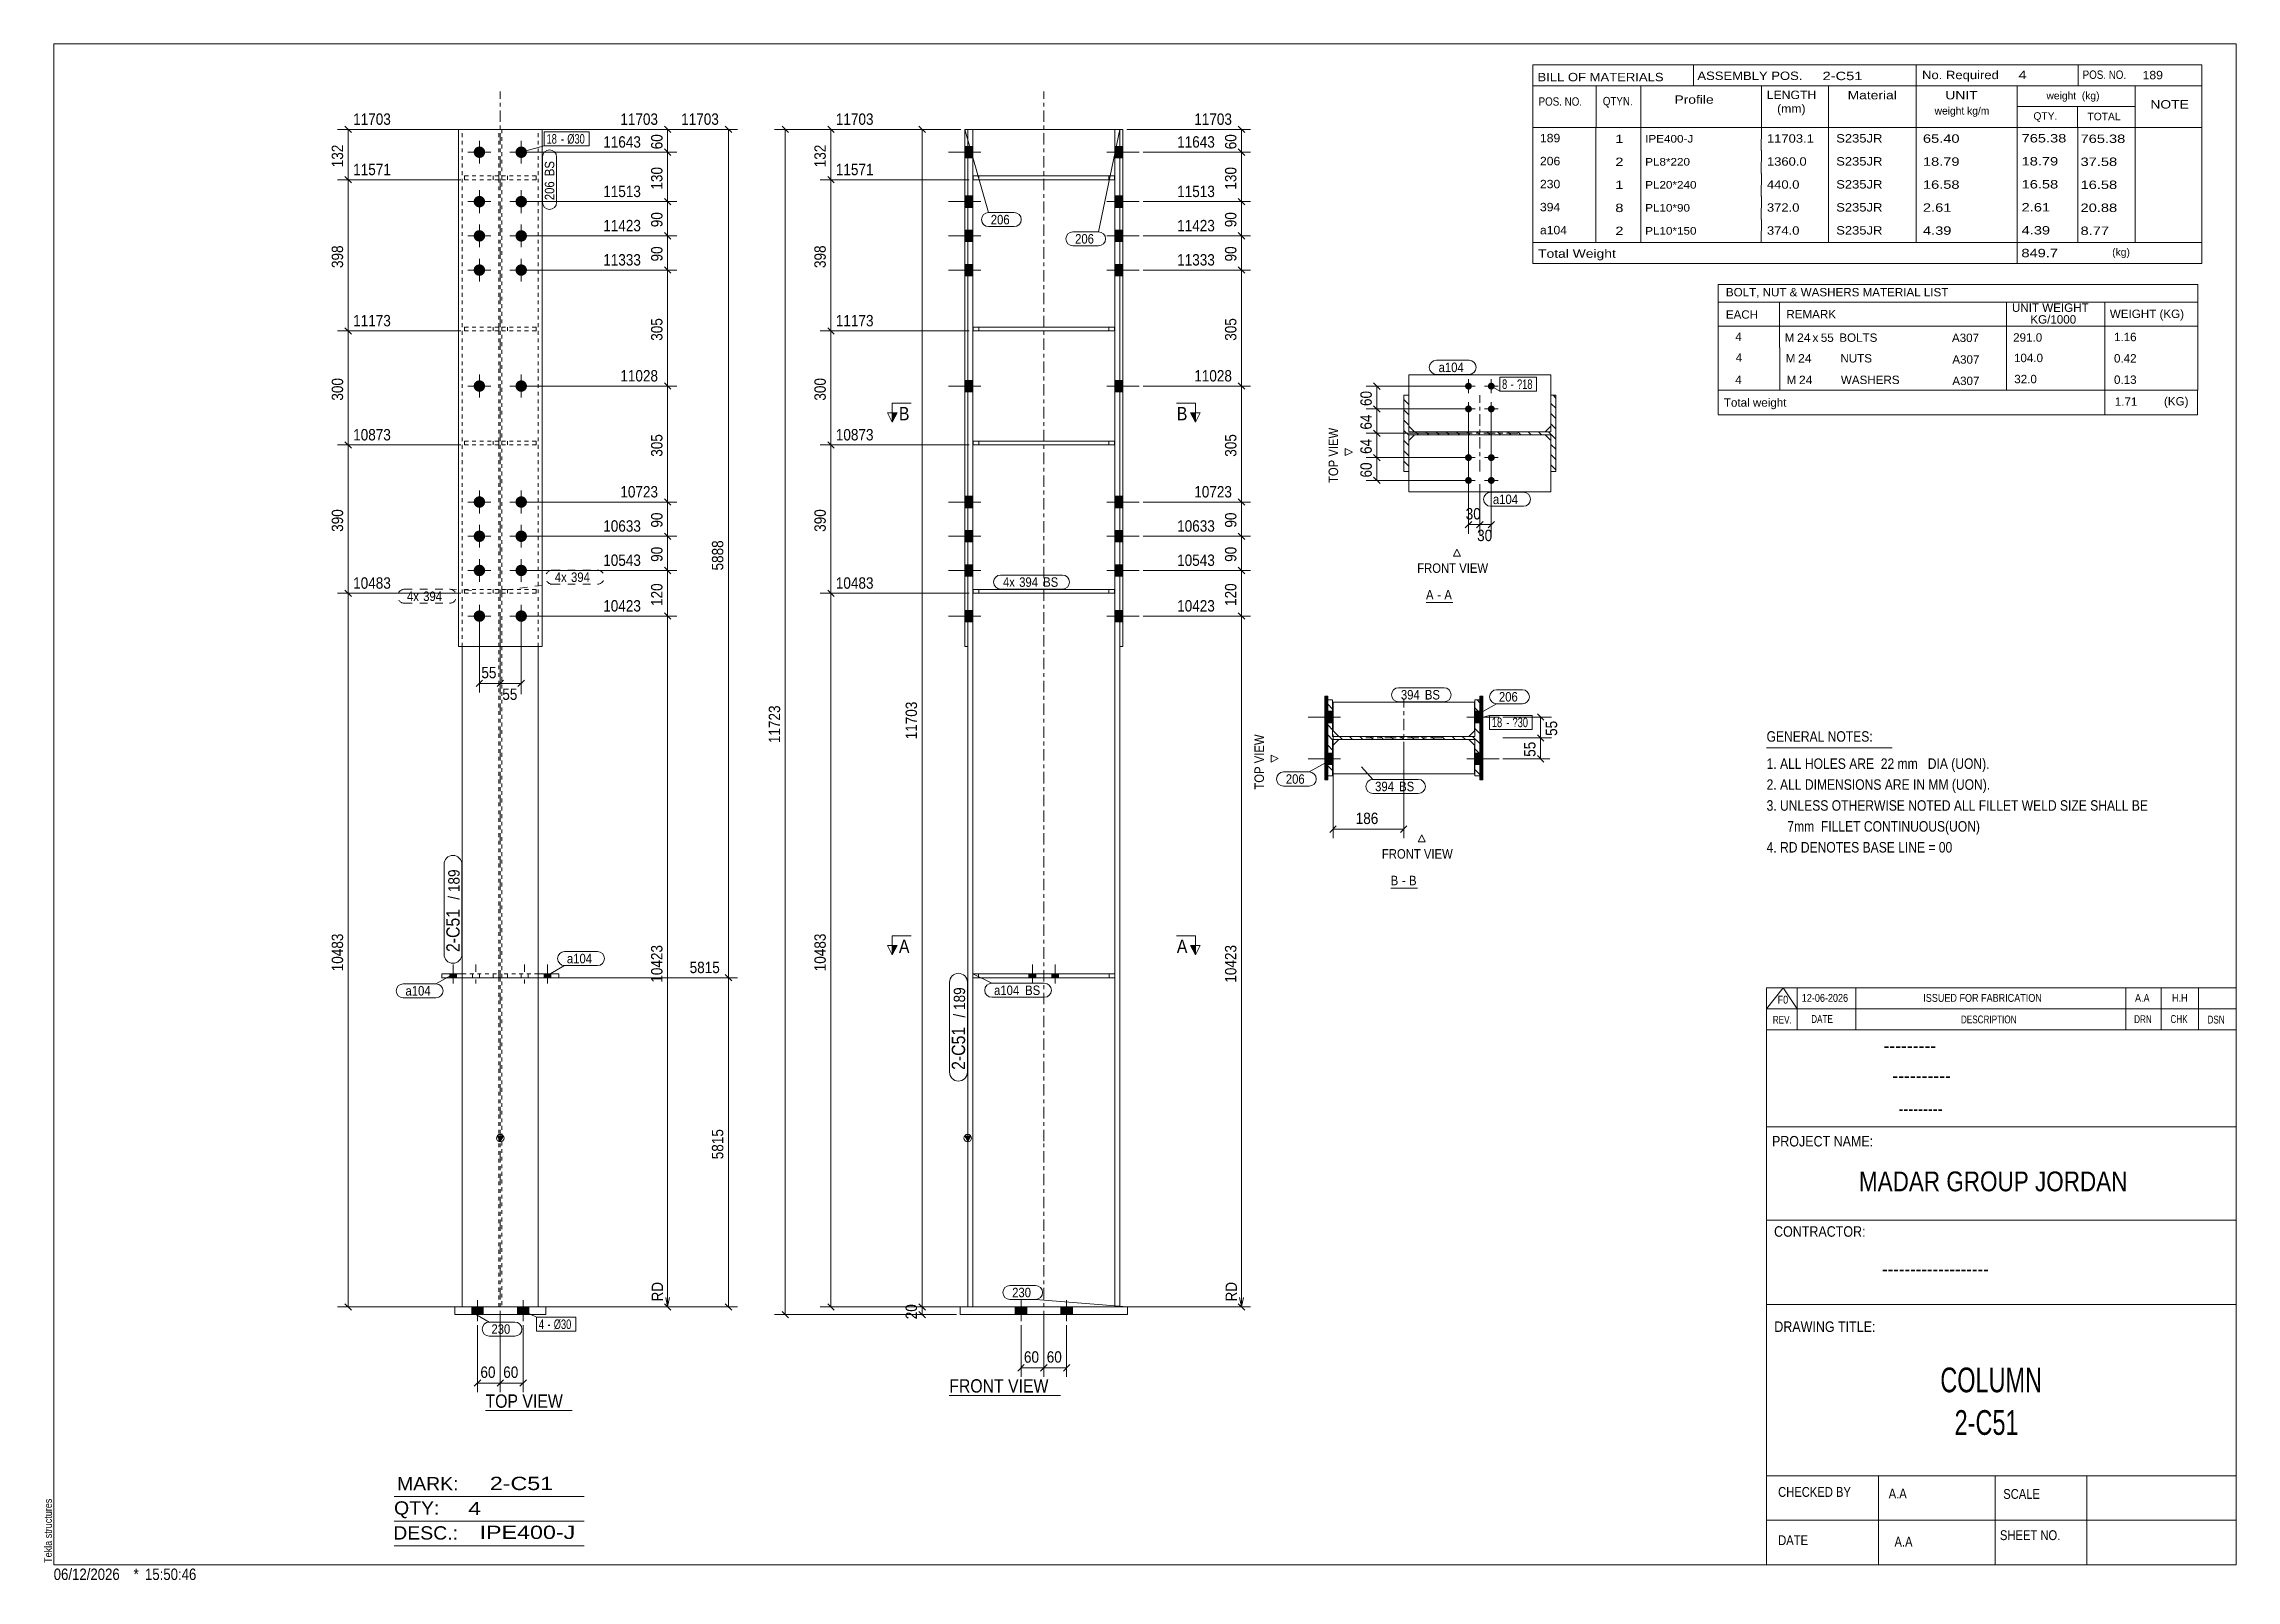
# Model space of a CAD drawing. Header units: millimetres. Extents: x 2 to 579, y 1 to 405.
import ezdxf

# ---------------------------------------------------------------- set-up
doc = ezdxf.new("R2010")
doc.units = ezdxf.units.MM
for name, pattern in [('XKITLINE00', [0]), ('XKITLINE01', [4, 1, -1, 1, -1]), ('XKITLINE02', [4, 2, -2]), ('XKITLINE03', [6, 3, -1, 1, -1])]:
    doc.linetypes.add(name, pattern=pattern)
for name, color, linetype, lineweight in [('Bolt', 3, 'Continuous', 0), ('BoltMark', 7, 'Continuous', 0), ('Dimensions', 7, 'Continuous', 0), ('DrawingSheet', 5, 'Continuous', 0), ('OtherObjectType', 7, 'Continuous', 0), ('Part', 2, 'Continuous', 0), ('PartMark', 7, 'Continuous', 0), ('Section', 6, 'Continuous', 0)]:
    doc.layers.add(name, color=color, linetype=linetype, lineweight=lineweight)
doc.styles.add('@ARIAL_UNICODE_MS_BOLD', font='ARIAL.TTF')
doc.styles.add('ARIAL', font='ARIAL.TTF')
doc.styles.add('ARIAL_NARROW', font='ARIALN.TTF')
doc.styles.add('COMIC_SANS_MS_BOLD', font='COMICBD.TTF')
doc.styles.add('SWIS721_EX_BT', font='ARIAL.TTF')
doc.styles.add('SWISSE', font='ARIAL.TTF')

# ---------------------------------------------------------------- blocks, each defined once
blk = doc.blocks.new('*A1')
at = {"layer": 'Part', "color": 7, "linetype": 'XKITLINE00', "lineweight": 0}
for p, q in [((361.39, 310.13), (360.09, 311.43)), ((400.09, 311.84), (399.36, 312.57)), ((361.39, 307.44), (360.09, 308.74)), ((361.39, 304.74), (360.09, 306.04)), ((400.09, 309.15), (398.79, 310.45)), ((400.09, 306.46), (398.79, 307.76)), ((361.39, 302.05), (360.09, 303.35)), ((361.39, 299.36), (360.09, 300.66)), ((363.96, 302.17), (363.16, 302.97)), ((366.65, 302.17), (365.85, 302.97)), ((369.35, 302.17), (368.55, 302.97)), ((372.04, 302.17), (371.24, 302.97)), ((374.74, 302.17), (373.94, 302.97)), ((377.43, 302.17), (376.63, 302.97)), ((380.13, 302.17), (379.33, 302.97)), ((382.82, 302.17), (382.02, 302.97)), ((385.51, 302.17), (384.71, 302.97)), ((388.21, 302.17), (387.41, 302.97)), ((390.9, 302.17), (390.1, 302.97)), ((393.6, 302.17), (392.8, 302.97)), ((396.29, 302.17), (395.49, 302.97)), ((400.09, 301.07), (398.18, 302.97)), ((400.09, 303.76), (398.79, 305.06)), ((361.39, 296.66), (360.09, 297.96)), ((361.39, 293.97), (360.09, 295.27)), ((400.09, 298.37), (398.79, 299.67)), ((400.09, 295.68), (398.79, 296.98)), ((400.09, 292.99), (398.79, 294.29)), ((360.09, 292.57), (360.09, 292.57)), ((360.09, 292.57), (360.09, 292.57))]:
    blk.add_line(p, q, dxfattribs=at)
blk = doc.blocks.new('*A2')
at = {"layer": 'Part', "color": 7, "linetype": 'XKITLINE00', "lineweight": 0}
for p, q in [((341.37, 230.02), (340.07, 231.32)), ((380.07, 231.73), (379.34, 232.46)), ((341.37, 227.33), (340.07, 228.63)), ((341.37, 224.63), (340.07, 225.93)), ((380.07, 229.04), (378.77, 230.34)), ((380.07, 226.34), (378.77, 227.64)), ((380.07, 223.65), (378.77, 224.95)), ((341.37, 221.94), (340.07, 223.24)), ((341.37, 219.25), (340.07, 220.55)), ((343.94, 222.06), (343.14, 222.86)), ((346.63, 222.06), (345.83, 222.86)), ((349.33, 222.06), (348.53, 222.86)), ((352.02, 222.06), (351.22, 222.86)), ((354.71, 222.06), (353.91, 222.86)), ((357.41, 222.06), (356.61, 222.86)), ((360.1, 222.06), (359.3, 222.86)), ((362.8, 222.06), (362, 222.86)), ((365.49, 222.06), (364.69, 222.86)), ((368.18, 222.06), (367.38, 222.86)), ((370.88, 222.06), (370.08, 222.86)), ((373.57, 222.06), (372.77, 222.86)), ((376.27, 222.06), (375.47, 222.86)), ((380.07, 220.96), (378.16, 222.86)), ((380.07, 218.26), (378.77, 219.56)), ((341.37, 216.55), (340.07, 217.85)), ((341.37, 213.86), (340.07, 215.16)), ((380.07, 215.57), (378.77, 216.87)), ((380.07, 212.87), (378.77, 214.17)), ((340.07, 212.46), (340.07, 212.46)), ((340.07, 212.46), (340.07, 212.46))]:
    blk.add_line(p, q, dxfattribs=at)
blk = doc.blocks.new('*A3')
at = {"layer": 'Part', "color": 7, "linetype": 'XKITLINE00', "lineweight": 0}
for p, q in [((380.19, 233.46), (380.07, 233.34)), ((380.3, 233.46), (380.07, 233.23)), ((380.41, 233.46), (380.07, 233.12)), ((380.51, 233.46), (380.07, 233.02)), ((380.62, 233.46), (380.07, 232.91)), ((380.73, 233.46), (380.07, 232.8)), ((380.84, 233.46), (380.07, 232.69)), ((380.87, 233.38), (380.07, 232.58)), ((380.87, 233.28), (380.07, 232.48)), ((380.87, 233.17), (380.07, 232.37)), ((380.87, 233.06), (380.07, 232.26)), ((380.87, 232.95), (380.07, 232.15)), ((380.87, 232.85), (380.07, 232.05)), ((380.87, 232.74), (380.07, 231.94)), ((380.87, 232.63), (380.07, 231.83)), ((380.87, 232.52), (380.07, 231.72)), ((380.87, 232.41), (380.07, 231.61)), ((380.87, 232.31), (380.07, 231.51)), ((380.87, 232.2), (380.07, 231.4)), ((380.87, 232.09), (380.07, 231.29)), ((380.87, 231.98), (380.07, 231.18)), ((380.87, 231.88), (380.07, 231.08)), ((380.87, 231.77), (380.07, 230.97)), ((380.87, 231.66), (380.07, 230.86)), ((380.87, 231.55), (380.07, 230.75)), ((380.87, 231.44), (380.07, 230.64)), ((380.87, 231.34), (380.07, 230.54)), ((380.87, 231.23), (380.07, 230.43)), ((380.87, 231.12), (380.07, 230.32)), ((380.87, 231.01), (380.07, 230.21)), ((380.87, 230.91), (380.07, 230.11)), ((380.87, 230.8), (380.07, 230)), ((380.87, 230.69), (380.07, 229.89)), ((380.87, 230.58), (380.07, 229.78)), ((380.87, 230.48), (380.07, 229.68)), ((380.87, 230.37), (380.07, 229.57)), ((380.87, 230.26), (380.07, 229.46)), ((380.87, 230.15), (380.07, 229.35)), ((380.87, 230.04), (380.07, 229.24)), ((380.87, 229.94), (380.07, 229.14)), ((380.87, 229.83), (380.07, 229.03)), ((380.87, 229.72), (380.07, 228.92)), ((380.87, 229.61), (380.07, 228.81)), ((380.87, 229.51), (380.07, 228.71)), ((380.87, 229.4), (380.07, 228.6)), ((380.87, 229.29), (380.07, 228.49)), ((380.87, 229.18), (380.07, 228.38)), ((380.87, 229.07), (380.07, 228.27)), ((380.87, 228.97), (380.07, 228.17)), ((380.87, 228.86), (380.07, 228.06)), ((380.87, 228.75), (380.07, 227.95)), ((380.87, 228.64), (380.07, 227.84)), ((380.87, 228.54), (380.07, 227.74)), ((380.87, 228.43), (380.07, 227.63)), ((380.87, 228.32), (380.07, 227.52)), ((380.87, 228.21), (380.07, 227.41)), ((380.87, 228.1), (380.07, 227.3)), ((380.87, 228), (380.07, 227.2)), ((380.87, 227.89), (380.07, 227.09)), ((380.87, 227.78), (380.07, 226.98)), ((380.87, 227.67), (380.07, 226.87)), ((380.87, 227.57), (380.07, 226.77)), ((380.87, 227.46), (380.07, 226.66)), ((380.87, 227.35), (380.07, 226.55)), ((380.87, 227.24), (380.07, 226.44)), ((380.87, 227.13), (380.07, 226.33)), ((380.87, 227.03), (380.07, 226.23)), ((380.87, 226.92), (380.07, 226.12)), ((380.87, 226.81), (380.07, 226.01)), ((380.87, 226.7), (380.07, 225.9)), ((380.87, 226.6), (380.07, 225.8)), ((380.87, 226.49), (380.07, 225.69)), ((380.87, 226.38), (380.07, 225.58)), ((380.87, 226.27), (380.07, 225.47)), ((380.87, 226.16), (380.07, 225.36)), ((380.87, 226.06), (380.07, 225.26)), ((380.87, 225.95), (380.07, 225.15)), ((380.87, 225.84), (380.07, 225.04)), ((380.87, 225.73), (380.07, 224.93)), ((380.87, 225.63), (380.07, 224.83)), ((380.87, 225.52), (380.07, 224.72)), ((380.87, 225.41), (380.07, 224.61)), ((380.87, 225.3), (380.07, 224.5)), ((380.87, 225.19), (380.07, 224.39)), ((380.87, 225.09), (380.07, 224.29)), ((380.87, 224.98), (380.07, 224.18)), ((380.87, 224.87), (380.07, 224.07)), ((380.87, 224.76), (380.07, 223.96)), ((380.87, 224.66), (380.07, 223.86)), ((380.87, 224.55), (380.07, 223.75)), ((380.87, 224.44), (380.07, 223.64)), ((380.87, 224.33), (380.07, 223.53)), ((380.87, 224.22), (380.07, 223.42)), ((380.87, 224.12), (380.07, 223.32)), ((380.87, 224.01), (380.07, 223.21)), ((380.87, 223.9), (380.07, 223.1)), ((380.87, 223.79), (380.07, 222.99)), ((380.87, 223.69), (380.07, 222.89)), ((380.87, 223.58), (380.07, 222.78)), ((380.87, 223.47), (380.07, 222.67)), ((380.87, 223.36), (380.07, 222.56)), ((380.87, 223.25), (380.07, 222.45)), ((380.87, 223.15), (380.07, 222.35)), ((380.87, 223.04), (380.07, 222.24)), ((380.87, 222.93), (380.07, 222.13)), ((380.87, 222.82), (380.07, 222.02)), ((380.87, 222.72), (380.07, 221.92)), ((380.87, 222.61), (380.07, 221.81)), ((380.87, 222.5), (380.07, 221.7)), ((380.87, 222.39), (380.07, 221.59)), ((380.87, 222.29), (380.07, 221.49)), ((380.87, 222.18), (380.07, 221.38)), ((380.87, 222.07), (380.07, 221.27)), ((380.87, 221.96), (380.07, 221.16)), ((380.87, 221.85), (380.07, 221.05)), ((380.87, 221.75), (380.07, 220.95)), ((380.87, 221.64), (380.07, 220.84)), ((380.87, 221.53), (380.07, 220.73)), ((380.87, 221.42), (380.07, 220.62)), ((380.87, 221.32), (380.07, 220.52)), ((380.87, 221.21), (380.07, 220.41)), ((380.87, 221.1), (380.07, 220.3)), ((380.87, 220.99), (380.07, 220.19)), ((380.87, 220.88), (380.07, 220.08)), ((380.87, 220.78), (380.07, 219.98)), ((380.87, 220.67), (380.07, 219.87)), ((380.87, 220.56), (380.07, 219.76)), ((380.87, 220.45), (380.07, 219.65)), ((380.87, 220.35), (380.07, 219.55)), ((380.87, 220.24), (380.07, 219.44)), ((380.87, 220.13), (380.07, 219.33)), ((380.87, 220.02), (380.07, 219.22)), ((380.87, 219.91), (380.07, 219.11)), ((380.87, 219.81), (380.07, 219.01)), ((380.87, 219.7), (380.07, 218.9)), ((380.87, 219.59), (380.07, 218.79)), ((380.87, 219.48), (380.07, 218.68)), ((380.87, 219.38), (380.07, 218.58)), ((380.87, 219.27), (380.07, 218.47)), ((380.87, 219.16), (380.07, 218.36)), ((380.87, 219.05), (380.07, 218.25)), ((380.87, 218.94), (380.07, 218.14)), ((380.87, 218.84), (380.07, 218.04)), ((380.87, 218.73), (380.07, 217.93)), ((380.87, 218.62), (380.07, 217.82)), ((380.87, 218.51), (380.07, 217.71)), ((380.87, 218.41), (380.07, 217.61)), ((380.87, 218.3), (380.07, 217.5)), ((380.87, 218.19), (380.07, 217.39)), ((380.87, 218.08), (380.07, 217.28)), ((380.87, 217.97), (380.07, 217.17)), ((380.87, 217.87), (380.07, 217.07)), ((380.87, 217.76), (380.07, 216.96)), ((380.87, 217.65), (380.07, 216.85)), ((380.87, 217.54), (380.07, 216.74)), ((380.87, 217.44), (380.07, 216.64)), ((380.87, 217.33), (380.07, 216.53)), ((380.87, 217.22), (380.07, 216.42)), ((380.87, 217.11), (380.07, 216.31)), ((380.87, 217), (380.07, 216.2)), ((380.87, 216.9), (380.07, 216.1)), ((380.87, 216.79), (380.07, 215.99)), ((380.87, 216.68), (380.07, 215.88)), ((380.87, 216.57), (380.07, 215.77)), ((380.87, 216.47), (380.07, 215.67)), ((380.87, 216.36), (380.07, 215.56)), ((380.87, 216.25), (380.07, 215.45)), ((380.87, 216.14), (380.07, 215.34)), ((380.87, 216.03), (380.07, 215.23)), ((380.87, 215.93), (380.07, 215.13)), ((380.87, 215.82), (380.07, 215.02)), ((380.87, 215.71), (380.07, 214.91)), ((380.87, 215.6), (380.07, 214.8)), ((380.87, 215.5), (380.07, 214.7)), ((380.87, 215.39), (380.07, 214.59)), ((380.87, 215.28), (380.07, 214.48)), ((380.87, 215.17), (380.07, 214.37)), ((380.87, 215.06), (380.07, 214.26)), ((380.87, 214.96), (380.07, 214.16)), ((380.87, 214.85), (380.07, 214.05)), ((380.87, 214.74), (380.07, 213.94)), ((380.87, 214.63), (380.07, 213.83)), ((380.87, 214.53), (380.07, 213.73)), ((380.87, 214.42), (380.07, 213.62)), ((380.87, 214.31), (380.07, 213.51)), ((380.87, 214.2), (380.07, 213.4)), ((380.87, 214.1), (380.07, 213.3)), ((380.87, 213.99), (380.07, 213.19)), ((380.87, 213.88), (380.07, 213.08)), ((380.87, 213.77), (380.07, 212.97)), ((380.87, 213.66), (380.07, 212.86)), ((380.87, 213.56), (380.07, 212.76)), ((380.87, 213.45), (380.07, 212.65)), ((380.87, 213.34), (380.07, 212.54)), ((380.87, 213.23), (380.07, 212.43)), ((380.87, 213.13), (380.07, 212.33)), ((380.87, 213.02), (380.07, 212.22)), ((380.87, 212.91), (380.07, 212.11)), ((380.87, 212.8), (380.07, 212)), ((380.87, 212.69), (380.07, 211.89)), ((380.87, 212.59), (380.07, 211.79)), ((380.87, 212.48), (380.07, 211.68)), ((380.87, 212.37), (380.07, 211.57)), ((380.87, 212.26), (380.07, 211.46)), ((380.07, 211.46), (380.07, 211.46)), ((380.87, 212.16), (380.18, 211.46)), ((380.87, 212.05), (380.28, 211.46)), ((380.87, 211.94), (380.39, 211.46)), ((380.87, 211.83), (380.5, 211.46)), ((380.87, 211.72), (380.61, 211.46)), ((380.87, 211.62), (380.71, 211.46)), ((380.83, 211.47), (380.82, 211.46))]:
    blk.add_line(p, q, dxfattribs=at)
blk = doc.blocks.new('*A4')
at = {"layer": 'Part', "color": 7, "linetype": 'XKITLINE00', "lineweight": 0}
for p, q in [((339.39, 233.46), (339.27, 233.34)), ((339.5, 233.46), (339.27, 233.23)), ((339.61, 233.46), (339.27, 233.12)), ((339.71, 233.46), (339.27, 233.02)), ((339.82, 233.46), (339.27, 232.91)), ((339.93, 233.46), (339.27, 232.8)), ((340.04, 233.46), (339.27, 232.69)), ((340.07, 233.38), (339.27, 232.58)), ((340.07, 233.28), (339.27, 232.48)), ((340.07, 233.17), (339.27, 232.37)), ((340.07, 233.06), (339.27, 232.26)), ((340.07, 232.95), (339.27, 232.15)), ((340.07, 232.85), (339.27, 232.05)), ((340.07, 232.74), (339.27, 231.94)), ((340.07, 232.63), (339.27, 231.83)), ((340.07, 232.52), (339.27, 231.72)), ((340.07, 232.41), (339.27, 231.61)), ((340.07, 232.31), (339.27, 231.51)), ((340.07, 232.2), (339.27, 231.4)), ((340.07, 232.09), (339.27, 231.29)), ((340.07, 231.98), (339.27, 231.18)), ((340.07, 231.88), (339.27, 231.08)), ((340.07, 231.77), (339.27, 230.97)), ((340.07, 231.66), (339.27, 230.86)), ((340.07, 231.55), (339.27, 230.75)), ((340.07, 231.44), (339.27, 230.64)), ((340.07, 231.34), (339.27, 230.54)), ((340.07, 231.23), (339.27, 230.43)), ((340.07, 231.12), (339.27, 230.32)), ((340.07, 231.01), (339.27, 230.21)), ((340.07, 230.91), (339.27, 230.11)), ((340.07, 230.8), (339.27, 230)), ((340.07, 230.69), (339.27, 229.89)), ((340.07, 230.58), (339.27, 229.78)), ((340.07, 230.48), (339.27, 229.68)), ((340.07, 230.37), (339.27, 229.57)), ((340.07, 230.26), (339.27, 229.46)), ((340.07, 230.15), (339.27, 229.35)), ((340.07, 230.04), (339.27, 229.24)), ((340.07, 229.94), (339.27, 229.14)), ((340.07, 229.83), (339.27, 229.03)), ((340.07, 229.72), (339.27, 228.92)), ((340.07, 229.61), (339.27, 228.81)), ((340.07, 229.51), (339.27, 228.71)), ((340.07, 229.4), (339.27, 228.6)), ((340.07, 229.29), (339.27, 228.49)), ((340.07, 229.18), (339.27, 228.38)), ((340.07, 229.07), (339.27, 228.27)), ((340.07, 228.97), (339.27, 228.17)), ((340.07, 228.86), (339.27, 228.06)), ((340.07, 228.75), (339.27, 227.95)), ((340.07, 228.64), (339.27, 227.84)), ((340.07, 228.54), (339.27, 227.74)), ((340.07, 228.43), (339.27, 227.63)), ((340.07, 228.32), (339.27, 227.52)), ((340.07, 228.21), (339.27, 227.41)), ((340.07, 228.1), (339.27, 227.3)), ((340.07, 228), (339.27, 227.2)), ((340.07, 227.89), (339.27, 227.09)), ((340.07, 227.78), (339.27, 226.98)), ((340.07, 227.67), (339.27, 226.87)), ((340.07, 227.57), (339.27, 226.77)), ((340.07, 227.46), (339.27, 226.66)), ((340.07, 227.35), (339.27, 226.55)), ((340.07, 227.24), (339.27, 226.44)), ((340.07, 227.13), (339.27, 226.33)), ((340.07, 227.03), (339.27, 226.23)), ((340.07, 226.92), (339.27, 226.12)), ((340.07, 226.81), (339.27, 226.01)), ((340.07, 226.7), (339.27, 225.9)), ((340.07, 226.6), (339.27, 225.8)), ((340.07, 226.49), (339.27, 225.69)), ((340.07, 226.38), (339.27, 225.58)), ((340.07, 226.27), (339.27, 225.47)), ((340.07, 226.16), (339.27, 225.36)), ((340.07, 226.06), (339.27, 225.26)), ((340.07, 225.95), (339.27, 225.15)), ((340.07, 225.84), (339.27, 225.04)), ((340.07, 225.73), (339.27, 224.93)), ((340.07, 225.63), (339.27, 224.83)), ((340.07, 225.52), (339.27, 224.72)), ((340.07, 225.41), (339.27, 224.61)), ((340.07, 225.3), (339.27, 224.5)), ((340.07, 225.19), (339.27, 224.39)), ((340.07, 225.09), (339.27, 224.29)), ((340.07, 224.98), (339.27, 224.18)), ((340.07, 224.87), (339.27, 224.07)), ((340.07, 224.76), (339.27, 223.96)), ((340.07, 224.66), (339.27, 223.86)), ((340.07, 224.55), (339.27, 223.75)), ((340.07, 224.44), (339.27, 223.64)), ((340.07, 224.33), (339.27, 223.53)), ((340.07, 224.22), (339.27, 223.42)), ((340.07, 224.12), (339.27, 223.32)), ((340.07, 224.01), (339.27, 223.21)), ((340.07, 223.9), (339.27, 223.1)), ((340.07, 223.79), (339.27, 222.99)), ((340.07, 223.69), (339.27, 222.89)), ((340.07, 223.58), (339.27, 222.78)), ((340.07, 223.47), (339.27, 222.67)), ((340.07, 223.36), (339.27, 222.56)), ((340.07, 223.25), (339.27, 222.45)), ((340.07, 223.15), (339.27, 222.35)), ((340.07, 223.04), (339.27, 222.24)), ((340.07, 222.93), (339.27, 222.13)), ((340.07, 222.82), (339.27, 222.02)), ((340.07, 222.72), (339.27, 221.92)), ((340.07, 222.61), (339.27, 221.81)), ((340.07, 222.5), (339.27, 221.7)), ((340.07, 222.39), (339.27, 221.59)), ((340.07, 222.29), (339.27, 221.49)), ((340.07, 222.18), (339.27, 221.38)), ((340.07, 222.07), (339.27, 221.27)), ((340.07, 221.96), (339.27, 221.16)), ((340.07, 221.85), (339.27, 221.05)), ((340.07, 221.75), (339.27, 220.95)), ((340.07, 221.64), (339.27, 220.84)), ((340.07, 221.53), (339.27, 220.73)), ((340.07, 221.42), (339.27, 220.62)), ((340.07, 221.32), (339.27, 220.52)), ((340.07, 221.21), (339.27, 220.41)), ((340.07, 221.1), (339.27, 220.3)), ((340.07, 220.99), (339.27, 220.19)), ((340.07, 220.88), (339.27, 220.08)), ((340.07, 220.78), (339.27, 219.98)), ((340.07, 220.67), (339.27, 219.87)), ((340.07, 220.56), (339.27, 219.76)), ((340.07, 220.45), (339.27, 219.65)), ((340.07, 220.35), (339.27, 219.55)), ((340.07, 220.24), (339.27, 219.44)), ((340.07, 220.13), (339.27, 219.33)), ((340.07, 220.02), (339.27, 219.22)), ((340.07, 219.91), (339.27, 219.11)), ((340.07, 219.81), (339.27, 219.01)), ((340.07, 219.7), (339.27, 218.9)), ((340.07, 219.59), (339.27, 218.79)), ((340.07, 219.48), (339.27, 218.68)), ((340.07, 219.38), (339.27, 218.58)), ((340.07, 219.27), (339.27, 218.47)), ((340.07, 219.16), (339.27, 218.36)), ((340.07, 219.05), (339.27, 218.25)), ((340.07, 218.94), (339.27, 218.14)), ((340.07, 218.84), (339.27, 218.04)), ((340.07, 218.73), (339.27, 217.93)), ((340.07, 218.62), (339.27, 217.82)), ((340.07, 218.51), (339.27, 217.71)), ((340.07, 218.41), (339.27, 217.61)), ((340.07, 218.3), (339.27, 217.5)), ((340.07, 218.19), (339.27, 217.39)), ((340.07, 218.08), (339.27, 217.28)), ((340.07, 217.97), (339.27, 217.17)), ((340.07, 217.87), (339.27, 217.07)), ((340.07, 217.76), (339.27, 216.96)), ((340.07, 217.65), (339.27, 216.85)), ((340.07, 217.54), (339.27, 216.74)), ((340.07, 217.44), (339.27, 216.64)), ((340.07, 217.33), (339.27, 216.53)), ((340.07, 217.22), (339.27, 216.42)), ((340.07, 217.11), (339.27, 216.31)), ((340.07, 217), (339.27, 216.2)), ((340.07, 216.9), (339.27, 216.1)), ((340.07, 216.79), (339.27, 215.99)), ((340.07, 216.68), (339.27, 215.88)), ((340.07, 216.57), (339.27, 215.77)), ((340.07, 216.47), (339.27, 215.67)), ((340.07, 216.36), (339.27, 215.56)), ((340.07, 216.25), (339.27, 215.45)), ((340.07, 216.14), (339.27, 215.34)), ((340.07, 216.03), (339.27, 215.23)), ((340.07, 215.93), (339.27, 215.13)), ((340.07, 215.82), (339.27, 215.02)), ((340.07, 215.71), (339.27, 214.91)), ((340.07, 215.6), (339.27, 214.8)), ((340.07, 215.5), (339.27, 214.7)), ((340.07, 215.39), (339.27, 214.59)), ((340.07, 215.28), (339.27, 214.48)), ((340.07, 215.17), (339.27, 214.37)), ((340.07, 215.06), (339.27, 214.26)), ((340.07, 214.96), (339.27, 214.16)), ((340.07, 214.85), (339.27, 214.05)), ((340.07, 214.74), (339.27, 213.94)), ((340.07, 214.63), (339.27, 213.83)), ((340.07, 214.53), (339.27, 213.73)), ((340.07, 214.42), (339.27, 213.62)), ((340.07, 214.31), (339.27, 213.51)), ((340.07, 214.2), (339.27, 213.4)), ((340.07, 214.1), (339.27, 213.3)), ((340.07, 213.99), (339.27, 213.19)), ((340.07, 213.88), (339.27, 213.08)), ((340.07, 213.77), (339.27, 212.97)), ((340.07, 213.66), (339.27, 212.86)), ((340.07, 213.56), (339.27, 212.76)), ((340.07, 213.45), (339.27, 212.65)), ((340.07, 213.34), (339.27, 212.54)), ((340.07, 213.23), (339.27, 212.43)), ((340.07, 213.13), (339.27, 212.33)), ((340.07, 213.02), (339.27, 212.22)), ((340.07, 212.91), (339.27, 212.11)), ((340.07, 212.8), (339.27, 212)), ((340.07, 212.69), (339.27, 211.89)), ((340.07, 212.59), (339.27, 211.79)), ((340.07, 212.48), (339.27, 211.68)), ((340.07, 212.37), (339.27, 211.57)), ((340.07, 212.26), (339.27, 211.46)), ((339.27, 211.46), (339.27, 211.46)), ((340.07, 212.16), (339.38, 211.46)), ((340.07, 212.05), (339.48, 211.46)), ((340.07, 211.94), (339.59, 211.46)), ((340.07, 211.83), (339.7, 211.46)), ((340.07, 211.72), (339.81, 211.46)), ((340.07, 211.62), (339.91, 211.46)), ((340.03, 211.47), (340.02, 211.46))]:
    blk.add_line(p, q, dxfattribs=at)
blk = doc.blocks.new('*A5')
at = {"layer": 'Bolt'}
for points in [[(260.9, 72.8), (260.9, 70.8), (257.9, 70.8), (257.9, 72.8)], [(260.9, 72.8), (260.9, 70.8), (257.9, 70.8), (257.9, 72.8)], [(272.9, 72.8), (272.9, 70.8), (269.9, 70.8), (269.9, 72.8)], [(272.9, 72.8), (272.9, 70.8), (269.9, 70.8), (269.9, 72.8)]]:
    blk.add_hatch(color=3, dxfattribs=at).paths.add_polyline_path(points, flags=17)
at = {"layer": 'Bolt', "color": 3, "linetype": 'XKITLINE00', "lineweight": 0}
for p, q in [((257.9, 72.8), (257.9, 70.8)), ((257.9, 72.8), (257.9, 70.8)), ((259.4, 74.55), (259.4, 69.05)), ((259.4, 74.55), (259.4, 69.05)), ((260.9, 72.8), (260.9, 70.8)), ((260.9, 72.8), (260.9, 70.8)), ((269.9, 72.8), (269.9, 70.8)), ((269.9, 72.8), (269.9, 70.8)), ((271.4, 74.55), (271.4, 69.05)), ((271.4, 74.55), (271.4, 69.05)), ((272.9, 72.8), (272.9, 70.8)), ((272.9, 72.8), (272.9, 70.8))]:
    blk.add_line(p, q, dxfattribs=at)
blk = doc.blocks.new('*A6')
at = {"layer": 'Bolt'}
for points in [[(285.4, 375), (284.1, 375), (284.1, 378), (285.4, 378)], [(285.4, 375), (284.1, 375), (284.1, 378), (285.4, 378)], [(286.2, 375), (285.4, 375), (285.4, 378), (286.2, 378)], [(286.2, 375), (285.4, 375), (285.4, 378), (286.2, 378)], [(285.4, 362), (284.1, 362), (284.1, 365), (285.4, 365)], [(285.4, 362), (284.1, 362), (284.1, 365), (285.4, 365)], [(286.2, 362), (285.4, 362), (285.4, 365), (286.2, 365)], [(286.2, 362), (285.4, 362), (285.4, 365), (286.2, 365)], [(285.4, 353), (284.1, 353), (284.1, 356), (285.4, 356)], [(285.4, 353), (284.1, 353), (284.1, 356), (285.4, 356)], [(286.2, 353), (285.4, 353), (285.4, 356), (286.2, 356)], [(286.2, 353), (285.4, 353), (285.4, 356), (286.2, 356)], [(285.4, 344), (284.1, 344), (284.1, 347), (285.4, 347)], [(285.4, 344), (284.1, 344), (284.1, 347), (285.4, 347)], [(286.2, 344), (285.4, 344), (285.4, 347), (286.2, 347)], [(286.2, 344), (285.4, 344), (285.4, 347), (286.2, 347)], [(285.4, 313.5), (284.1, 313.5), (284.1, 316.5), (285.4, 316.5)], [(285.4, 313.5), (284.1, 313.5), (284.1, 316.5), (285.4, 316.5)], [(286.2, 313.5), (285.4, 313.5), (285.4, 316.5), (286.2, 316.5)], [(286.2, 313.5), (285.4, 313.5), (285.4, 316.5), (286.2, 316.5)], [(285.4, 283), (284.1, 283), (284.1, 286), (285.4, 286)], [(285.4, 283), (284.1, 283), (284.1, 286), (285.4, 286)], [(286.2, 283), (285.4, 283), (285.4, 286), (286.2, 286)], [(286.2, 283), (285.4, 283), (285.4, 286), (286.2, 286)], [(285.4, 274), (284.1, 274), (284.1, 277), (285.4, 277)], [(285.4, 274), (284.1, 274), (284.1, 277), (285.4, 277)], [(286.2, 274), (285.4, 274), (285.4, 277), (286.2, 277)], [(286.2, 274), (285.4, 274), (285.4, 277), (286.2, 277)], [(285.4, 265), (284.1, 265), (284.1, 268), (285.4, 268)], [(285.4, 265), (284.1, 265), (284.1, 268), (285.4, 268)], [(286.2, 265), (285.4, 265), (285.4, 268), (286.2, 268)], [(286.2, 265), (285.4, 265), (285.4, 268), (286.2, 268)], [(285.4, 253), (284.1, 253), (284.1, 256), (285.4, 256)], [(285.4, 253), (284.1, 253), (284.1, 256), (285.4, 256)], [(286.2, 253), (285.4, 253), (285.4, 256), (286.2, 256)], [(286.2, 253), (285.4, 253), (285.4, 256), (286.2, 256)]]:
    blk.add_hatch(color=3, dxfattribs=at).paths.add_polyline_path(points, flags=17)
at = {"layer": 'Bolt', "color": 3, "linetype": 'XKITLINE00', "lineweight": 0}
for p, q in [((282, 376.5), (290.5, 376.5)), ((282, 376.5), (290.5, 376.5)), ((284.1, 378), (285.4, 378)), ((284.1, 378), (285.4, 378)), ((284.1, 375), (285.4, 375)), ((284.1, 375), (285.4, 375)), ((285.4, 378), (286.2, 378)), ((285.4, 378), (286.2, 378)), ((285.4, 375), (286.2, 375)), ((285.4, 375), (286.2, 375)), ((282, 363.5), (290.5, 363.5)), ((282, 363.5), (290.5, 363.5)), ((284.1, 365), (285.4, 365)), ((284.1, 365), (285.4, 365)), ((285.4, 365), (286.2, 365)), ((285.4, 365), (286.2, 365)), ((284.1, 362), (285.4, 362)), ((284.1, 362), (285.4, 362)), ((285.4, 362), (286.2, 362)), ((285.4, 362), (286.2, 362)), ((282, 354.5), (290.5, 354.5)), ((282, 354.5), (290.5, 354.5)), ((284.1, 356), (285.4, 356)), ((284.1, 356), (285.4, 356)), ((284.1, 353), (285.4, 353)), ((284.1, 353), (285.4, 353)), ((285.4, 356), (286.2, 356)), ((285.4, 356), (286.2, 356)), ((285.4, 353), (286.2, 353)), ((285.4, 353), (286.2, 353)), ((284.1, 347), (285.4, 347)), ((284.1, 347), (285.4, 347)), ((285.4, 347), (286.2, 347)), ((285.4, 347), (286.2, 347)), ((282, 345.5), (290.5, 345.5)), ((282, 345.5), (290.5, 345.5)), ((284.1, 344), (285.4, 344)), ((284.1, 344), (285.4, 344)), ((285.4, 344), (286.2, 344)), ((285.4, 344), (286.2, 344)), ((282, 315), (290.5, 315)), ((282, 315), (290.5, 315)), ((284.1, 316.5), (285.4, 316.5)), ((284.1, 316.5), (285.4, 316.5)), ((284.1, 313.5), (285.4, 313.5)), ((284.1, 313.5), (285.4, 313.5)), ((285.4, 316.5), (286.2, 316.5)), ((285.4, 316.5), (286.2, 316.5)), ((285.4, 313.5), (286.2, 313.5)), ((285.4, 313.5), (286.2, 313.5)), ((282, 284.5), (290.5, 284.5)), ((282, 284.5), (290.5, 284.5)), ((284.1, 286), (285.4, 286)), ((284.1, 286), (285.4, 286)), ((284.1, 283), (285.4, 283)), ((284.1, 283), (285.4, 283)), ((285.4, 286), (286.2, 286)), ((285.4, 286), (286.2, 286)), ((285.4, 283), (286.2, 283)), ((285.4, 283), (286.2, 283)), ((284.1, 277), (285.4, 277)), ((284.1, 277), (285.4, 277)), ((285.4, 277), (286.2, 277)), ((285.4, 277), (286.2, 277)), ((282, 275.5), (290.5, 275.5)), ((282, 275.5), (290.5, 275.5)), ((284.1, 274), (285.4, 274)), ((284.1, 274), (285.4, 274)), ((285.4, 274), (286.2, 274)), ((285.4, 274), (286.2, 274)), ((282, 266.5), (290.5, 266.5)), ((282, 266.5), (290.5, 266.5)), ((284.1, 268), (285.4, 268)), ((284.1, 268), (285.4, 268)), ((285.4, 268), (286.2, 268)), ((285.4, 268), (286.2, 268)), ((284.1, 265), (285.4, 265)), ((284.1, 265), (285.4, 265)), ((285.4, 265), (286.2, 265)), ((285.4, 265), (286.2, 265)), ((282, 254.5), (290.5, 254.5)), ((282, 254.5), (290.5, 254.5)), ((284.1, 256), (285.4, 256)), ((284.1, 256), (285.4, 256)), ((285.4, 256), (286.2, 256)), ((285.4, 256), (286.2, 256)), ((284.1, 253), (285.4, 253)), ((284.1, 253), (285.4, 253)), ((285.4, 253), (286.2, 253)), ((285.4, 253), (286.2, 253))]:
    blk.add_line(p, q, dxfattribs=at)
blk = doc.blocks.new('*A7')
at = {"layer": 'Bolt'}
for points in [[(245.4, 375), (244.6, 375), (244.6, 378), (245.4, 378)], [(245.4, 375), (244.6, 375), (244.6, 378), (245.4, 378)], [(246.7, 375), (245.4, 375), (245.4, 378), (246.7, 378)], [(246.7, 375), (245.4, 375), (245.4, 378), (246.7, 378)], [(245.4, 362), (244.6, 362), (244.6, 365), (245.4, 365)], [(245.4, 362), (244.6, 362), (244.6, 365), (245.4, 365)], [(246.7, 362), (245.4, 362), (245.4, 365), (246.7, 365)], [(246.7, 362), (245.4, 362), (245.4, 365), (246.7, 365)], [(245.4, 353), (244.6, 353), (244.6, 356), (245.4, 356)], [(245.4, 353), (244.6, 353), (244.6, 356), (245.4, 356)], [(246.7, 353), (245.4, 353), (245.4, 356), (246.7, 356)], [(246.7, 353), (245.4, 353), (245.4, 356), (246.7, 356)], [(245.4, 344), (244.6, 344), (244.6, 347), (245.4, 347)], [(245.4, 344), (244.6, 344), (244.6, 347), (245.4, 347)], [(246.7, 344), (245.4, 344), (245.4, 347), (246.7, 347)], [(246.7, 344), (245.4, 344), (245.4, 347), (246.7, 347)], [(245.4, 313.5), (244.6, 313.5), (244.6, 316.5), (245.4, 316.5)], [(245.4, 313.5), (244.6, 313.5), (244.6, 316.5), (245.4, 316.5)], [(246.7, 313.5), (245.4, 313.5), (245.4, 316.5), (246.7, 316.5)], [(246.7, 313.5), (245.4, 313.5), (245.4, 316.5), (246.7, 316.5)], [(245.4, 283), (244.6, 283), (244.6, 286), (245.4, 286)], [(245.4, 283), (244.6, 283), (244.6, 286), (245.4, 286)], [(246.7, 283), (245.4, 283), (245.4, 286), (246.7, 286)], [(246.7, 283), (245.4, 283), (245.4, 286), (246.7, 286)], [(245.4, 274), (244.6, 274), (244.6, 277), (245.4, 277)], [(245.4, 274), (244.6, 274), (244.6, 277), (245.4, 277)], [(246.7, 274), (245.4, 274), (245.4, 277), (246.7, 277)], [(246.7, 274), (245.4, 274), (245.4, 277), (246.7, 277)], [(245.4, 265), (244.6, 265), (244.6, 268), (245.4, 268)], [(245.4, 265), (244.6, 265), (244.6, 268), (245.4, 268)], [(246.7, 265), (245.4, 265), (245.4, 268), (246.7, 268)], [(246.7, 265), (245.4, 265), (245.4, 268), (246.7, 268)], [(245.4, 253), (244.6, 253), (244.6, 256), (245.4, 256)], [(245.4, 253), (244.6, 253), (244.6, 256), (245.4, 256)], [(246.7, 253), (245.4, 253), (245.4, 256), (246.7, 256)], [(246.7, 253), (245.4, 253), (245.4, 256), (246.7, 256)]]:
    blk.add_hatch(color=3, dxfattribs=at).paths.add_polyline_path(points, flags=17)
at = {"layer": 'Bolt', "color": 3, "linetype": 'XKITLINE00', "lineweight": 0}
for p, q in [((248.8, 376.5), (240.3, 376.5)), ((248.8, 376.5), (240.3, 376.5)), ((245.4, 378), (244.6, 378)), ((245.4, 378), (244.6, 378)), ((245.4, 375), (244.6, 375)), ((245.4, 375), (244.6, 375)), ((246.7, 378), (245.4, 378)), ((246.7, 378), (245.4, 378)), ((246.7, 375), (245.4, 375)), ((246.7, 375), (245.4, 375)), ((248.8, 363.5), (240.3, 363.5)), ((248.8, 363.5), (240.3, 363.5)), ((245.4, 365), (244.6, 365)), ((245.4, 365), (244.6, 365)), ((246.7, 365), (245.4, 365)), ((246.7, 365), (245.4, 365)), ((245.4, 362), (244.6, 362)), ((245.4, 362), (244.6, 362)), ((246.7, 362), (245.4, 362)), ((246.7, 362), (245.4, 362)), ((248.8, 354.5), (240.3, 354.5)), ((248.8, 354.5), (240.3, 354.5)), ((245.4, 356), (244.6, 356)), ((245.4, 356), (244.6, 356)), ((245.4, 353), (244.6, 353)), ((245.4, 353), (244.6, 353)), ((246.7, 356), (245.4, 356)), ((246.7, 356), (245.4, 356)), ((246.7, 353), (245.4, 353)), ((246.7, 353), (245.4, 353)), ((245.4, 347), (244.6, 347)), ((245.4, 347), (244.6, 347)), ((246.7, 347), (245.4, 347)), ((246.7, 347), (245.4, 347)), ((248.8, 345.5), (240.3, 345.5)), ((248.8, 345.5), (240.3, 345.5)), ((245.4, 344), (244.6, 344)), ((245.4, 344), (244.6, 344)), ((246.7, 344), (245.4, 344)), ((246.7, 344), (245.4, 344)), ((248.8, 315), (240.3, 315)), ((248.8, 315), (240.3, 315)), ((245.4, 316.5), (244.6, 316.5)), ((245.4, 316.5), (244.6, 316.5)), ((245.4, 313.5), (244.6, 313.5)), ((245.4, 313.5), (244.6, 313.5)), ((246.7, 316.5), (245.4, 316.5)), ((246.7, 316.5), (245.4, 316.5)), ((246.7, 313.5), (245.4, 313.5)), ((246.7, 313.5), (245.4, 313.5)), ((248.8, 284.5), (240.3, 284.5)), ((248.8, 284.5), (240.3, 284.5)), ((245.4, 286), (244.6, 286)), ((245.4, 286), (244.6, 286)), ((245.4, 283), (244.6, 283)), ((245.4, 283), (244.6, 283)), ((246.7, 286), (245.4, 286)), ((246.7, 286), (245.4, 286)), ((246.7, 283), (245.4, 283)), ((246.7, 283), (245.4, 283)), ((245.4, 277), (244.6, 277)), ((245.4, 277), (244.6, 277)), ((246.7, 277), (245.4, 277)), ((246.7, 277), (245.4, 277)), ((248.8, 275.5), (240.3, 275.5)), ((248.8, 275.5), (240.3, 275.5)), ((245.4, 274), (244.6, 274)), ((245.4, 274), (244.6, 274)), ((246.7, 274), (245.4, 274)), ((246.7, 274), (245.4, 274)), ((248.8, 266.5), (240.3, 266.5)), ((248.8, 266.5), (240.3, 266.5)), ((245.4, 268), (244.6, 268)), ((245.4, 268), (244.6, 268)), ((246.7, 268), (245.4, 268)), ((246.7, 268), (245.4, 268)), ((245.4, 265), (244.6, 265)), ((245.4, 265), (244.6, 265)), ((246.7, 265), (245.4, 265)), ((246.7, 265), (245.4, 265)), ((248.8, 254.5), (240.3, 254.5)), ((248.8, 254.5), (240.3, 254.5)), ((245.4, 256), (244.6, 256)), ((245.4, 256), (244.6, 256)), ((246.7, 256), (245.4, 256)), ((246.7, 256), (245.4, 256)), ((245.4, 253), (244.6, 253)), ((245.4, 253), (244.6, 253)), ((246.7, 253), (245.4, 253)), ((246.7, 253), (245.4, 253))]:
    blk.add_line(p, q, dxfattribs=at)
blk = doc.blocks.new('*A8')
at = {"layer": 'Bolt', "color": 3, "linetype": 'XKITLINE02', "lineweight": 0}
for p, q in [((262.4, 162.9), (262.4, 157.9)), ((262.4, 162.9), (262.4, 157.9)), ((268.4, 162.9), (268.4, 157.9)), ((268.4, 162.9), (268.4, 157.9)), ((261.5, 160.4), (261.5, 159.4)), ((261.5, 160.4), (261.5, 159.4)), ((263.3, 160.4), (263.3, 159.4)), ((263.3, 160.4), (263.3, 159.4)), ((267.5, 160.4), (267.5, 159.4)), ((267.5, 160.4), (267.5, 159.4)), ((269.3, 160.4), (269.3, 159.4)), ((269.3, 160.4), (269.3, 159.4))]:
    blk.add_line(p, q, dxfattribs=at)
blk = doc.blocks.new('*A9')
at = {"layer": 'Bolt'}
for points in [[(261.5, 159.4), (261.5, 160.4), (263.3, 160.4), (263.3, 159.4)], [(261.5, 159.4), (261.5, 160.4), (263.3, 160.4), (263.3, 159.4)], [(267.5, 159.4), (267.5, 160.4), (269.3, 160.4), (269.3, 159.4)], [(267.5, 159.4), (267.5, 160.4), (269.3, 160.4), (269.3, 159.4)]]:
    blk.add_hatch(color=3, dxfattribs=at).paths.add_polyline_path(points, flags=17)
at = {"layer": 'Bolt', "color": 3, "linetype": 'XKITLINE00', "lineweight": 0}
for p, q in [((262.4, 162.9), (262.4, 157.9)), ((262.4, 162.9), (262.4, 157.9)), ((268.4, 162.9), (268.4, 157.9)), ((268.4, 162.9), (268.4, 157.9)), ((261.5, 160.4), (261.5, 159.4)), ((261.5, 160.4), (261.5, 159.4)), ((263.3, 160.4), (263.3, 159.4)), ((263.3, 160.4), (263.3, 159.4)), ((267.5, 160.4), (267.5, 159.4)), ((267.5, 160.4), (267.5, 159.4)), ((269.3, 160.4), (269.3, 159.4)), ((269.3, 160.4), (269.3, 159.4))]:
    blk.add_line(p, q, dxfattribs=at)
blk = doc.blocks.new('*A10')
at = {"layer": 'Part'}
blk.add_hatch(color=2, dxfattribs=at).paths.add_polyline_path([(244.6, 117.7), (246.2, 117.7), (245.4, 116.3)], flags=17)
at = {"layer": 'Part', "color": 7, "linetype": 'XKITLINE03', "lineweight": 0}
for p, q in [((265.4, 204.5), (265.4, 392.5)), ((265.4, 116.4), (265.4, 204.4)), ((265.4, 62.8), (265.4, 116.3))]:
    blk.add_line(p, q, dxfattribs=at)
at = {"layer": 'Part', "color": 2, "linetype": 'XKITLINE00', "lineweight": 0}
for p, q in [((245.4, 382.5), (285.4, 382.5)), ((246.7, 382.5), (246.7, 204.5)), ((284.1, 382.5), (284.1, 204.5)), ((245.4, 246.5), (245.4, 204.5)), ((285.4, 246.5), (285.4, 204.5)), ((245.4, 204.4), (245.4, 116.4)), ((246.7, 204.4), (246.7, 160.4)), ((284.1, 204.4), (284.1, 160.4)), ((285.4, 204.4), (285.4, 116.4)), ((246.7, 159.4), (246.7, 116.4)), ((284.1, 159.4), (284.1, 116.4)), ((245.4, 116.3), (244.6, 117.7)), ((244.6, 117.7), (246.2, 117.7)), ((246.2, 117.7), (245.4, 116.3)), ((245.4, 116.3), (245.4, 72.8)), ((246.7, 116.3), (246.7, 72.8)), ((284.1, 116.3), (284.1, 72.8)), ((285.4, 116.3), (285.4, 72.8))]:
    blk.add_line(p, q, dxfattribs=at)
at = {"layer": 'Part', "color": 7, "linetype": 'XKITLINE01', "lineweight": 0}
for p, q in [((245.4, 246.5), (245.4, 382.5)), ((285.4, 382.5), (285.4, 246.5)), ((246.7, 160.4), (246.7, 159.4)), ((284.1, 160.4), (284.1, 159.4)), ((285.4, 72.8), (245.4, 72.8))]:
    blk.add_line(p, q, dxfattribs=at)
at = {"layer": 'Part', "color": 2, "linetype": 'XKITLINE00', "lineweight": 0}
blk.add_circle((245.4, 117.2), 1, dxfattribs=at)
blk = doc.blocks.new('*A11')
at = {"layer": 'Part', "color": 2, "linetype": 'XKITLINE00', "lineweight": 0}
for p, q in [((246.8, 370.26), (284, 370.26)), ((246.8, 370.26), (246.8, 369.26)), ((284, 369.26), (246.8, 369.26)), ((284, 370.26), (284, 369.26))]:
    blk.add_line(p, q, dxfattribs=at)
at = {"layer": 'Part', "color": 7, "linetype": 'XKITLINE01', "lineweight": 0}
for p, q in [((248.3, 369.26), (248.3, 370.26)), ((282.5, 369.26), (282.5, 370.26))]:
    blk.add_line(p, q, dxfattribs=at)
blk = doc.blocks.new('*A12')
at = {"layer": 'Part', "color": 7, "linetype": 'XKITLINE01', "lineweight": 0}
for p, q in [((284, 370.26), (246.8, 370.26)), ((246.8, 369.26), (246.8, 370.26)), ((284, 369.26), (246.8, 369.26)), ((248.3, 370.26), (248.3, 369.26)), ((282.5, 369.26), (282.5, 370.26)), ((284, 370.26), (284, 369.26))]:
    blk.add_line(p, q, dxfattribs=at)
blk = doc.blocks.new('*A13')
at = {"layer": 'Part', "color": 2, "linetype": 'XKITLINE00', "lineweight": 0}
for p, q in [((246.8, 330.5), (284, 330.5)), ((246.8, 330.5), (246.8, 329.5)), ((284, 329.5), (246.8, 329.5)), ((284, 330.5), (284, 329.5))]:
    blk.add_line(p, q, dxfattribs=at)
at = {"layer": 'Part', "color": 7, "linetype": 'XKITLINE01', "lineweight": 0}
for p, q in [((248.3, 329.5), (248.3, 330.5)), ((282.5, 329.5), (282.5, 330.5))]:
    blk.add_line(p, q, dxfattribs=at)
blk = doc.blocks.new('*A14')
at = {"layer": 'Part', "color": 7, "linetype": 'XKITLINE01', "lineweight": 0}
for p, q in [((284, 330.5), (246.8, 330.5)), ((246.8, 329.5), (246.8, 330.5)), ((284, 329.5), (246.8, 329.5)), ((248.3, 330.5), (248.3, 329.5)), ((282.5, 329.5), (282.5, 330.5)), ((284, 330.5), (284, 329.5))]:
    blk.add_line(p, q, dxfattribs=at)
blk = doc.blocks.new('*A15')
at = {"layer": 'Part', "color": 2, "linetype": 'XKITLINE00', "lineweight": 0}
for p, q in [((246.8, 300.5), (284, 300.5)), ((246.8, 300.5), (246.8, 299.5)), ((284, 300.5), (284, 299.5)), ((284, 299.5), (246.8, 299.5))]:
    blk.add_line(p, q, dxfattribs=at)
at = {"layer": 'Part', "color": 7, "linetype": 'XKITLINE01', "lineweight": 0}
for p, q in [((248.3, 299.5), (248.3, 300.5)), ((282.5, 299.5), (282.5, 300.5))]:
    blk.add_line(p, q, dxfattribs=at)
blk = doc.blocks.new('*A16')
at = {"layer": 'Part', "color": 7, "linetype": 'XKITLINE01', "lineweight": 0}
for p, q in [((284, 300.5), (246.8, 300.5)), ((246.8, 299.5), (246.8, 300.5)), ((248.3, 300.5), (248.3, 299.5)), ((282.5, 299.5), (282.5, 300.5)), ((284, 300.5), (284, 299.5)), ((284, 299.5), (246.8, 299.5))]:
    blk.add_line(p, q, dxfattribs=at)
blk = doc.blocks.new('*A17')
at = {"layer": 'Part', "color": 2, "linetype": 'XKITLINE00', "lineweight": 0}
for p, q in [((246.8, 261.5), (284, 261.5)), ((246.8, 261.5), (246.8, 260.5)), ((284, 260.5), (246.8, 260.5)), ((284, 261.5), (284, 260.5))]:
    blk.add_line(p, q, dxfattribs=at)
at = {"layer": 'Part', "color": 7, "linetype": 'XKITLINE01', "lineweight": 0}
for p, q in [((248.3, 260.5), (248.3, 261.5)), ((282.5, 260.5), (282.5, 261.5))]:
    blk.add_line(p, q, dxfattribs=at)
blk = doc.blocks.new('*A18')
at = {"layer": 'Part', "color": 7, "linetype": 'XKITLINE01', "lineweight": 0}
for p, q in [((284, 261.5), (246.8, 261.5)), ((246.8, 260.5), (246.8, 261.5)), ((284, 260.5), (246.8, 260.5)), ((248.3, 261.5), (248.3, 260.5)), ((282.5, 260.5), (282.5, 261.5)), ((284, 261.5), (284, 260.5))]:
    blk.add_line(p, q, dxfattribs=at)
blk = doc.blocks.new('*A19')
at = {"layer": 'Part', "color": 2, "linetype": 'XKITLINE00', "lineweight": 0}
for p, q in [((287.4, 72.8), (243.4, 72.8)), ((243.4, 72.8), (243.4, 70.8)), ((287.4, 70.8), (243.4, 70.8)), ((287.4, 72.8), (287.4, 70.8))]:
    blk.add_line(p, q, dxfattribs=at)
blk = doc.blocks.new('*A20')
at = {"layer": 'Part', "color": 2, "linetype": 'XKITLINE00', "lineweight": 0}
for p, q in [((286.2, 382.5), (285.4, 382.5)), ((285.4, 382.5), (285.4, 246.5)), ((286.2, 382.5), (286.2, 246.5)), ((285.4, 246.5), (286.2, 246.5))]:
    blk.add_line(p, q, dxfattribs=at)
blk = doc.blocks.new('*A21')
at = {"layer": 'Part', "color": 2, "linetype": 'XKITLINE00', "lineweight": 0}
for p, q in [((244.6, 382.5), (245.4, 382.5)), ((244.6, 382.5), (244.6, 246.5)), ((245.4, 246.5), (245.4, 382.5)), ((244.6, 246.5), (245.4, 246.5))]:
    blk.add_line(p, q, dxfattribs=at)
blk = doc.blocks.new('*A22')
at = {"layer": 'Part', "color": 7, "linetype": 'XKITLINE01', "lineweight": 0}
for p, q in [((284.1, 160.4), (246.7, 160.4)), ((246.7, 159.4), (246.7, 160.4)), ((284.1, 159.4), (246.7, 159.4)), ((248.2, 160.4), (248.2, 159.4)), ((282.6, 159.4), (282.6, 160.4)), ((284.1, 160.4), (284.1, 159.4))]:
    blk.add_line(p, q, dxfattribs=at)
blk = doc.blocks.new('*A23')
at = {"layer": 'Part', "color": 2, "linetype": 'XKITLINE00', "lineweight": 0}
for p, q in [((246.7, 160.4), (284.1, 160.4)), ((246.7, 160.4), (246.7, 159.4)), ((246.7, 159.4), (284.1, 159.4)), ((284.1, 159.4), (284.1, 160.4))]:
    blk.add_line(p, q, dxfattribs=at)
at = {"layer": 'Part', "color": 7, "linetype": 'XKITLINE01', "lineweight": 0}
for p, q in [((248.2, 159.4), (248.2, 160.4)), ((282.6, 159.4), (282.6, 160.4))]:
    blk.add_line(p, q, dxfattribs=at)
blk = doc.blocks.new('*A24')
at = {"layer": 'Bolt'}
for points in [[(117.95, 72.8), (117.95, 70.8), (114.95, 70.8), (114.95, 72.8)], [(117.95, 72.8), (117.95, 70.8), (114.95, 70.8), (114.95, 72.8)], [(129.95, 72.8), (129.95, 70.8), (126.95, 70.8), (126.95, 72.8)], [(129.95, 72.8), (129.95, 70.8), (126.95, 70.8), (126.95, 72.8)]]:
    blk.add_hatch(color=3, dxfattribs=at).paths.add_polyline_path(points, flags=17)
at = {"layer": 'Bolt', "color": 3, "linetype": 'XKITLINE00', "lineweight": 0}
for p, q in [((114.95, 72.8), (114.95, 70.8)), ((114.95, 72.8), (114.95, 70.8)), ((116.45, 74.55), (116.45, 69.05)), ((116.45, 74.55), (116.45, 69.05)), ((117.95, 72.8), (117.95, 70.8)), ((117.95, 72.8), (117.95, 70.8)), ((126.95, 72.8), (126.95, 70.8)), ((126.95, 72.8), (126.95, 70.8)), ((128.45, 74.55), (128.45, 69.05)), ((128.45, 74.55), (128.45, 69.05)), ((129.95, 72.8), (129.95, 70.8)), ((129.95, 72.8), (129.95, 70.8))]:
    blk.add_line(p, q, dxfattribs=at)
blk = doc.blocks.new('*A25')
at = {"layer": 'Bolt', "color": 3, "linetype": 'XKITLINE00', "lineweight": 0}
for p, q in [((113.95, 376.5), (115.948, 376.5)), ((116.95, 379.5), (116.95, 377.502)), ((116.95, 373.5), (116.95, 375.498)), ((119.95, 376.5), (117.952, 376.5)), ((124.95, 376.5), (126.948, 376.5)), ((127.95, 379.5), (127.95, 377.502)), ((127.95, 373.5), (127.95, 375.498)), ((130.95, 376.5), (128.952, 376.5)), ((113.95, 363.5), (115.948, 363.5)), ((116.95, 366.5), (116.95, 364.502)), ((119.95, 363.5), (117.952, 363.5)), ((124.95, 363.5), (126.948, 363.5)), ((127.95, 366.5), (127.95, 364.502)), ((130.95, 363.5), (128.952, 363.5)), ((116.95, 360.5), (116.95, 362.498)), ((116.95, 357.5), (116.95, 355.502)), ((127.95, 360.5), (127.95, 362.498)), ((127.95, 357.5), (127.95, 355.502)), ((113.95, 354.5), (115.948, 354.5)), ((116.95, 351.5), (116.95, 353.498)), ((119.95, 354.5), (117.952, 354.5)), ((124.95, 354.5), (126.948, 354.5)), ((127.95, 351.5), (127.95, 353.498)), ((130.95, 354.5), (128.952, 354.5)), ((116.95, 348.5), (116.95, 346.502)), ((127.95, 348.5), (127.95, 346.502)), ((113.95, 345.5), (115.948, 345.5)), ((116.95, 342.5), (116.95, 344.498)), ((119.95, 345.5), (117.952, 345.5)), ((124.95, 345.5), (126.948, 345.5)), ((127.95, 342.5), (127.95, 344.498)), ((130.95, 345.5), (128.952, 345.5)), ((116.95, 318), (116.95, 316.002)), ((127.95, 318), (127.95, 316.002)), ((113.95, 315), (115.948, 315)), ((116.95, 312), (116.95, 313.998)), ((119.95, 315), (117.952, 315)), ((124.95, 315), (126.948, 315)), ((127.95, 312), (127.95, 313.998)), ((130.95, 315), (128.952, 315)), ((113.95, 284.5), (115.948, 284.5)), ((116.95, 287.5), (116.95, 285.502)), ((116.95, 281.5), (116.95, 283.498)), ((119.95, 284.5), (117.952, 284.5)), ((124.95, 284.5), (126.948, 284.5)), ((127.95, 287.5), (127.95, 285.502)), ((127.95, 281.5), (127.95, 283.498)), ((130.95, 284.5), (128.952, 284.5)), ((116.95, 278.5), (116.95, 276.502)), ((127.95, 278.5), (127.95, 276.502)), ((113.95, 275.5), (115.948, 275.5)), ((116.95, 272.5), (116.95, 274.498)), ((119.95, 275.5), (117.952, 275.5)), ((124.95, 275.5), (126.948, 275.5)), ((127.95, 272.5), (127.95, 274.498)), ((130.95, 275.5), (128.952, 275.5)), ((113.95, 266.5), (115.948, 266.5)), ((116.95, 269.5), (116.95, 267.502)), ((116.95, 263.5), (116.95, 265.498)), ((119.95, 266.5), (117.952, 266.5)), ((124.95, 266.5), (126.948, 266.5)), ((127.95, 269.5), (127.95, 267.502)), ((127.95, 263.5), (127.95, 265.498)), ((130.95, 266.5), (128.952, 266.5)), ((113.95, 254.5), (115.948, 254.5)), ((116.95, 257.5), (116.95, 255.502)), ((119.95, 254.5), (117.952, 254.5)), ((124.95, 254.5), (126.948, 254.5)), ((127.95, 257.5), (127.95, 255.502)), ((130.95, 254.5), (128.952, 254.5)), ((116.95, 251.5), (116.95, 253.498)), ((127.95, 251.5), (127.95, 253.498))]:
    blk.add_line(p, q, dxfattribs=at)
blk = doc.blocks.new('*A26')
at = {"layer": 'Bolt'}
for points in [[(115.45, 376.54), (115.45, 376.57), (115.45, 376.61), (115.46, 376.65), (115.46, 376.68), (115.47, 376.72), (115.47, 376.76), (115.48, 376.79), (115.49, 376.83), (115.49, 376.86), (115.5, 376.9), (115.51, 376.94), (115.53, 376.97), (115.54, 377.01), (115.55, 377.04), (115.56, 377.07), (115.58, 377.11), (115.59, 377.14), (115.61, 377.17), (115.63, 377.21), (115.64, 377.24), (115.66, 377.27), (115.68, 377.3), (115.7, 377.33), (115.72, 377.36), (115.75, 377.39), (115.77, 377.42), (115.79, 377.45), (115.81, 377.48), (115.84, 377.51), (115.86, 377.53), (115.89, 377.56), (115.92, 377.59), (115.94, 377.61), (115.97, 377.64), (116, 377.66), (116.03, 377.68), (116.06, 377.7), (116.09, 377.73), (116.12, 377.75), (116.15, 377.77), (116.18, 377.79), (116.21, 377.81), (116.24, 377.82), (116.28, 377.84), (116.31, 377.86), (116.34, 377.87), (116.38, 377.89), (116.41, 377.9), (116.44, 377.91), (116.48, 377.92), (116.51, 377.94), (116.55, 377.95), (116.59, 377.96), (116.62, 377.96), (116.66, 377.97), (116.69, 377.98), (116.73, 377.98), (116.77, 377.99), (116.8, 377.99), (116.84, 378), (116.88, 378), (116.91, 378), (116.95, 378), (116.99, 378), (117.02, 378), (117.06, 378), (117.1, 377.99), (117.13, 377.99), (117.17, 377.98), (117.21, 377.98), (117.24, 377.97), (117.28, 377.96), (117.31, 377.96), (117.35, 377.95), (117.39, 377.94), (117.42, 377.92), (117.46, 377.91), (117.49, 377.9), (117.52, 377.89), (117.56, 377.87), (117.59, 377.86), (117.62, 377.84), (117.66, 377.82), (117.69, 377.81), (117.72, 377.79), (117.75, 377.77), (117.78, 377.75), (117.81, 377.73), (117.84, 377.7), (117.87, 377.68), (117.9, 377.66), (117.93, 377.64), (117.96, 377.61), (117.98, 377.59), (118.01, 377.56), (118.04, 377.53), (118.06, 377.51), (118.09, 377.48), (118.11, 377.45), (118.13, 377.42), (118.15, 377.39), (118.18, 377.36), (118.2, 377.33), (118.22, 377.3), (118.24, 377.27), (118.26, 377.24), (118.27, 377.21), (118.29, 377.17), (118.31, 377.14), (118.32, 377.11), (118.34, 377.07), (118.35, 377.04), (118.36, 377.01), (118.37, 376.97), (118.39, 376.94), (118.4, 376.9), (118.41, 376.86), (118.41, 376.83), (118.42, 376.79), (118.43, 376.76), (118.43, 376.72), (118.44, 376.68), (118.44, 376.65), (118.45, 376.61), (118.45, 376.57), (118.45, 376.54), (118.45, 376.5), (118.45, 376.46), (118.45, 376.43), (118.45, 376.39), (118.44, 376.35), (118.44, 376.32), (118.43, 376.28), (118.43, 376.24), (118.42, 376.21), (118.41, 376.17), (118.41, 376.14), (118.4, 376.1), (118.39, 376.06), (118.37, 376.03), (118.36, 375.99), (118.35, 375.96), (118.34, 375.93), (118.32, 375.89), (118.31, 375.86), (118.29, 375.83), (118.27, 375.79), (118.26, 375.76), (118.24, 375.73), (118.22, 375.7), (118.2, 375.67), (118.18, 375.64), (118.15, 375.61), (118.13, 375.58), (118.11, 375.55), (118.09, 375.52), (118.06, 375.49), (118.04, 375.47), (118.01, 375.44), (117.98, 375.41), (117.96, 375.39), (117.93, 375.36), (117.9, 375.34), (117.87, 375.32), (117.84, 375.3), (117.81, 375.27), (117.78, 375.25), (117.75, 375.23), (117.72, 375.21), (117.69, 375.19), (117.66, 375.18), (117.62, 375.16), (117.59, 375.14), (117.56, 375.13), (117.52, 375.11), (117.49, 375.1), (117.46, 375.09), (117.42, 375.08), (117.39, 375.06), (117.35, 375.05), (117.31, 375.04), (117.28, 375.04), (117.24, 375.03), (117.21, 375.02), (117.17, 375.02), (117.13, 375.01), (117.1, 375.01), (117.06, 375), (117.02, 375), (116.99, 375), (116.95, 375), (116.91, 375), (116.88, 375), (116.84, 375), (116.8, 375.01), (116.77, 375.01), (116.73, 375.02), (116.69, 375.02), (116.66, 375.03), (116.62, 375.04), (116.59, 375.04), (116.55, 375.05), (116.51, 375.06), (116.48, 375.08), (116.44, 375.09), (116.41, 375.1), (116.38, 375.11), (116.34, 375.13), (116.31, 375.14), (116.28, 375.16), (116.24, 375.18), (116.21, 375.19), (116.18, 375.21), (116.15, 375.23), (116.12, 375.25), (116.09, 375.27), (116.06, 375.3), (116.03, 375.32), (116, 375.34), (115.97, 375.36), (115.94, 375.39), (115.92, 375.41), (115.89, 375.44), (115.86, 375.47), (115.84, 375.49), (115.81, 375.52), (115.79, 375.55), (115.77, 375.58), (115.75, 375.61), (115.72, 375.64), (115.7, 375.67), (115.68, 375.7), (115.66, 375.73), (115.64, 375.76), (115.63, 375.79), (115.61, 375.83), (115.59, 375.86), (115.58, 375.89), (115.56, 375.93), (115.55, 375.96), (115.54, 375.99), (115.53, 376.03), (115.51, 376.06), (115.5, 376.1), (115.49, 376.14), (115.49, 376.17), (115.48, 376.21), (115.47, 376.24), (115.47, 376.28), (115.46, 376.32), (115.46, 376.35), (115.45, 376.39), (115.45, 376.43), (115.45, 376.46), (115.45, 376.5)], [(126.45, 376.54), (126.45, 376.57), (126.45, 376.61), (126.46, 376.65), (126.46, 376.68), (126.47, 376.72), (126.47, 376.76), (126.48, 376.79), (126.49, 376.83), (126.49, 376.86), (126.5, 376.9), (126.51, 376.94), (126.53, 376.97), (126.54, 377.01), (126.55, 377.04), (126.56, 377.07), (126.58, 377.11), (126.59, 377.14), (126.61, 377.17), (126.63, 377.21), (126.64, 377.24), (126.66, 377.27), (126.68, 377.3), (126.7, 377.33), (126.72, 377.36), (126.75, 377.39), (126.77, 377.42), (126.79, 377.45), (126.81, 377.48), (126.84, 377.51), (126.86, 377.53), (126.89, 377.56), (126.92, 377.59), (126.94, 377.61), (126.97, 377.64), (127, 377.66), (127.03, 377.68), (127.06, 377.7), (127.09, 377.73), (127.12, 377.75), (127.15, 377.77), (127.18, 377.79), (127.21, 377.81), (127.24, 377.82), (127.28, 377.84), (127.31, 377.86), (127.34, 377.87), (127.38, 377.89), (127.41, 377.9), (127.44, 377.91), (127.48, 377.92), (127.51, 377.94), (127.55, 377.95), (127.59, 377.96), (127.62, 377.96), (127.66, 377.97), (127.69, 377.98), (127.73, 377.98), (127.77, 377.99), (127.8, 377.99), (127.84, 378), (127.88, 378), (127.91, 378), (127.95, 378), (127.99, 378), (128.02, 378), (128.06, 378), (128.1, 377.99), (128.13, 377.99), (128.17, 377.98), (128.21, 377.98), (128.24, 377.97), (128.28, 377.96), (128.31, 377.96), (128.35, 377.95), (128.39, 377.94), (128.42, 377.92), (128.46, 377.91), (128.49, 377.9), (128.52, 377.89), (128.56, 377.87), (128.59, 377.86), (128.62, 377.84), (128.66, 377.82), (128.69, 377.81), (128.72, 377.79), (128.75, 377.77), (128.78, 377.75), (128.81, 377.73), (128.84, 377.7), (128.87, 377.68), (128.9, 377.66), (128.93, 377.64), (128.96, 377.61), (128.98, 377.59), (129.01, 377.56), (129.04, 377.53), (129.06, 377.51), (129.09, 377.48), (129.11, 377.45), (129.13, 377.42), (129.15, 377.39), (129.18, 377.36), (129.2, 377.33), (129.22, 377.3), (129.24, 377.27), (129.26, 377.24), (129.27, 377.21), (129.29, 377.17), (129.31, 377.14), (129.32, 377.11), (129.34, 377.07), (129.35, 377.04), (129.36, 377.01), (129.37, 376.97), (129.39, 376.94), (129.4, 376.9), (129.41, 376.86), (129.41, 376.83), (129.42, 376.79), (129.43, 376.76), (129.43, 376.72), (129.44, 376.68), (129.44, 376.65), (129.45, 376.61), (129.45, 376.57), (129.45, 376.54), (129.45, 376.5), (129.45, 376.46), (129.45, 376.43), (129.45, 376.39), (129.44, 376.35), (129.44, 376.32), (129.43, 376.28), (129.43, 376.24), (129.42, 376.21), (129.41, 376.17), (129.41, 376.14), (129.4, 376.1), (129.39, 376.06), (129.37, 376.03), (129.36, 375.99), (129.35, 375.96), (129.34, 375.93), (129.32, 375.89), (129.31, 375.86), (129.29, 375.83), (129.27, 375.79), (129.26, 375.76), (129.24, 375.73), (129.22, 375.7), (129.2, 375.67), (129.18, 375.64), (129.15, 375.61), (129.13, 375.58), (129.11, 375.55), (129.09, 375.52), (129.06, 375.49), (129.04, 375.47), (129.01, 375.44), (128.98, 375.41), (128.96, 375.39), (128.93, 375.36), (128.9, 375.34), (128.87, 375.32), (128.84, 375.3), (128.81, 375.27), (128.78, 375.25), (128.75, 375.23), (128.72, 375.21), (128.69, 375.19), (128.66, 375.18), (128.62, 375.16), (128.59, 375.14), (128.56, 375.13), (128.52, 375.11), (128.49, 375.1), (128.46, 375.09), (128.42, 375.08), (128.39, 375.06), (128.35, 375.05), (128.31, 375.04), (128.28, 375.04), (128.24, 375.03), (128.21, 375.02), (128.17, 375.02), (128.13, 375.01), (128.1, 375.01), (128.06, 375), (128.02, 375), (127.99, 375), (127.95, 375), (127.91, 375), (127.88, 375), (127.84, 375), (127.8, 375.01), (127.77, 375.01), (127.73, 375.02), (127.69, 375.02), (127.66, 375.03), (127.62, 375.04), (127.59, 375.04), (127.55, 375.05), (127.51, 375.06), (127.48, 375.08), (127.44, 375.09), (127.41, 375.1), (127.38, 375.11), (127.34, 375.13), (127.31, 375.14), (127.28, 375.16), (127.24, 375.18), (127.21, 375.19), (127.18, 375.21), (127.15, 375.23), (127.12, 375.25), (127.09, 375.27), (127.06, 375.3), (127.03, 375.32), (127, 375.34), (126.97, 375.36), (126.94, 375.39), (126.92, 375.41), (126.89, 375.44), (126.86, 375.47), (126.84, 375.49), (126.81, 375.52), (126.79, 375.55), (126.77, 375.58), (126.75, 375.61), (126.72, 375.64), (126.7, 375.67), (126.68, 375.7), (126.66, 375.73), (126.64, 375.76), (126.63, 375.79), (126.61, 375.83), (126.59, 375.86), (126.58, 375.89), (126.56, 375.93), (126.55, 375.96), (126.54, 375.99), (126.53, 376.03), (126.51, 376.06), (126.5, 376.1), (126.49, 376.14), (126.49, 376.17), (126.48, 376.21), (126.47, 376.24), (126.47, 376.28), (126.46, 376.32), (126.46, 376.35), (126.45, 376.39), (126.45, 376.43), (126.45, 376.46), (126.45, 376.5)], [(115.45, 363.54), (115.45, 363.57), (115.45, 363.61), (115.46, 363.65), (115.46, 363.68), (115.47, 363.72), (115.47, 363.76), (115.48, 363.79), (115.49, 363.83), (115.49, 363.86), (115.5, 363.9), (115.51, 363.94), (115.53, 363.97), (115.54, 364.01), (115.55, 364.04), (115.56, 364.07), (115.58, 364.11), (115.59, 364.14), (115.61, 364.17), (115.63, 364.21), (115.64, 364.24), (115.66, 364.27), (115.68, 364.3), (115.7, 364.33), (115.72, 364.36), (115.75, 364.39), (115.77, 364.42), (115.79, 364.45), (115.81, 364.48), (115.84, 364.51), (115.86, 364.53), (115.89, 364.56), (115.92, 364.59), (115.94, 364.61), (115.97, 364.64), (116, 364.66), (116.03, 364.68), (116.06, 364.7), (116.09, 364.73), (116.12, 364.75), (116.15, 364.77), (116.18, 364.79), (116.21, 364.81), (116.24, 364.82), (116.28, 364.84), (116.31, 364.86), (116.34, 364.87), (116.38, 364.89), (116.41, 364.9), (116.44, 364.91), (116.48, 364.92), (116.51, 364.94), (116.55, 364.95), (116.59, 364.96), (116.62, 364.96), (116.66, 364.97), (116.69, 364.98), (116.73, 364.98), (116.77, 364.99), (116.8, 364.99), (116.84, 365), (116.88, 365), (116.91, 365), (116.95, 365), (116.99, 365), (117.02, 365), (117.06, 365), (117.1, 364.99), (117.13, 364.99), (117.17, 364.98), (117.21, 364.98), (117.24, 364.97), (117.28, 364.96), (117.31, 364.96), (117.35, 364.95), (117.39, 364.94), (117.42, 364.92), (117.46, 364.91), (117.49, 364.9), (117.52, 364.89), (117.56, 364.87), (117.59, 364.86), (117.62, 364.84), (117.66, 364.82), (117.69, 364.81), (117.72, 364.79), (117.75, 364.77), (117.78, 364.75), (117.81, 364.73), (117.84, 364.7), (117.87, 364.68), (117.9, 364.66), (117.93, 364.64), (117.96, 364.61), (117.98, 364.59), (118.01, 364.56), (118.04, 364.53), (118.06, 364.51), (118.09, 364.48), (118.11, 364.45), (118.13, 364.42), (118.15, 364.39), (118.18, 364.36), (118.2, 364.33), (118.22, 364.3), (118.24, 364.27), (118.26, 364.24), (118.27, 364.21), (118.29, 364.17), (118.31, 364.14), (118.32, 364.11), (118.34, 364.07), (118.35, 364.04), (118.36, 364.01), (118.37, 363.97), (118.39, 363.94), (118.4, 363.9), (118.41, 363.86), (118.41, 363.83), (118.42, 363.79), (118.43, 363.76), (118.43, 363.72), (118.44, 363.68), (118.44, 363.65), (118.45, 363.61), (118.45, 363.57), (118.45, 363.54), (118.45, 363.5), (118.45, 363.46), (118.45, 363.43), (118.45, 363.39), (118.44, 363.35), (118.44, 363.32), (118.43, 363.28), (118.43, 363.24), (118.42, 363.21), (118.41, 363.17), (118.41, 363.14), (118.4, 363.1), (118.39, 363.06), (118.37, 363.03), (118.36, 362.99), (118.35, 362.96), (118.34, 362.93), (118.32, 362.89), (118.31, 362.86), (118.29, 362.83), (118.27, 362.79), (118.26, 362.76), (118.24, 362.73), (118.22, 362.7), (118.2, 362.67), (118.18, 362.64), (118.15, 362.61), (118.13, 362.58), (118.11, 362.55), (118.09, 362.52), (118.06, 362.49), (118.04, 362.47), (118.01, 362.44), (117.98, 362.41), (117.96, 362.39), (117.93, 362.36), (117.9, 362.34), (117.87, 362.32), (117.84, 362.3), (117.81, 362.27), (117.78, 362.25), (117.75, 362.23), (117.72, 362.21), (117.69, 362.19), (117.66, 362.18), (117.62, 362.16), (117.59, 362.14), (117.56, 362.13), (117.52, 362.11), (117.49, 362.1), (117.46, 362.09), (117.42, 362.08), (117.39, 362.06), (117.35, 362.05), (117.31, 362.04), (117.28, 362.04), (117.24, 362.03), (117.21, 362.02), (117.17, 362.02), (117.13, 362.01), (117.1, 362.01), (117.06, 362), (117.02, 362), (116.99, 362), (116.95, 362), (116.91, 362), (116.88, 362), (116.84, 362), (116.8, 362.01), (116.77, 362.01), (116.73, 362.02), (116.69, 362.02), (116.66, 362.03), (116.62, 362.04), (116.59, 362.04), (116.55, 362.05), (116.51, 362.06), (116.48, 362.08), (116.44, 362.09), (116.41, 362.1), (116.38, 362.11), (116.34, 362.13), (116.31, 362.14), (116.28, 362.16), (116.24, 362.18), (116.21, 362.19), (116.18, 362.21), (116.15, 362.23), (116.12, 362.25), (116.09, 362.27), (116.06, 362.3), (116.03, 362.32), (116, 362.34), (115.97, 362.36), (115.94, 362.39), (115.92, 362.41), (115.89, 362.44), (115.86, 362.47), (115.84, 362.49), (115.81, 362.52), (115.79, 362.55), (115.77, 362.58), (115.75, 362.61), (115.72, 362.64), (115.7, 362.67), (115.68, 362.7), (115.66, 362.73), (115.64, 362.76), (115.63, 362.79), (115.61, 362.83), (115.59, 362.86), (115.58, 362.89), (115.56, 362.93), (115.55, 362.96), (115.54, 362.99), (115.53, 363.03), (115.51, 363.06), (115.5, 363.1), (115.49, 363.14), (115.49, 363.17), (115.48, 363.21), (115.47, 363.24), (115.47, 363.28), (115.46, 363.32), (115.46, 363.35), (115.45, 363.39), (115.45, 363.43), (115.45, 363.46), (115.45, 363.5)], [(126.45, 363.54), (126.45, 363.57), (126.45, 363.61), (126.46, 363.65), (126.46, 363.68), (126.47, 363.72), (126.47, 363.76), (126.48, 363.79), (126.49, 363.83), (126.49, 363.86), (126.5, 363.9), (126.51, 363.94), (126.53, 363.97), (126.54, 364.01), (126.55, 364.04), (126.56, 364.07), (126.58, 364.11), (126.59, 364.14), (126.61, 364.17), (126.63, 364.21), (126.64, 364.24), (126.66, 364.27), (126.68, 364.3), (126.7, 364.33), (126.72, 364.36), (126.75, 364.39), (126.77, 364.42), (126.79, 364.45), (126.81, 364.48), (126.84, 364.51), (126.86, 364.53), (126.89, 364.56), (126.92, 364.59), (126.94, 364.61), (126.97, 364.64), (127, 364.66), (127.03, 364.68), (127.06, 364.7), (127.09, 364.73), (127.12, 364.75), (127.15, 364.77), (127.18, 364.79), (127.21, 364.81), (127.24, 364.82), (127.28, 364.84), (127.31, 364.86), (127.34, 364.87), (127.38, 364.89), (127.41, 364.9), (127.44, 364.91), (127.48, 364.92), (127.51, 364.94), (127.55, 364.95), (127.59, 364.96), (127.62, 364.96), (127.66, 364.97), (127.69, 364.98), (127.73, 364.98), (127.77, 364.99), (127.8, 364.99), (127.84, 365), (127.88, 365), (127.91, 365), (127.95, 365), (127.99, 365), (128.02, 365), (128.06, 365), (128.1, 364.99), (128.13, 364.99), (128.17, 364.98), (128.21, 364.98), (128.24, 364.97), (128.28, 364.96), (128.31, 364.96), (128.35, 364.95), (128.39, 364.94), (128.42, 364.92), (128.46, 364.91), (128.49, 364.9), (128.52, 364.89), (128.56, 364.87), (128.59, 364.86), (128.62, 364.84), (128.66, 364.82), (128.69, 364.81), (128.72, 364.79), (128.75, 364.77), (128.78, 364.75), (128.81, 364.73), (128.84, 364.7), (128.87, 364.68), (128.9, 364.66), (128.93, 364.64), (128.96, 364.61), (128.98, 364.59), (129.01, 364.56), (129.04, 364.53), (129.06, 364.51), (129.09, 364.48), (129.11, 364.45), (129.13, 364.42), (129.15, 364.39), (129.18, 364.36), (129.2, 364.33), (129.22, 364.3), (129.24, 364.27), (129.26, 364.24), (129.27, 364.21), (129.29, 364.17), (129.31, 364.14), (129.32, 364.11), (129.34, 364.07), (129.35, 364.04), (129.36, 364.01), (129.37, 363.97), (129.39, 363.94), (129.4, 363.9), (129.41, 363.86), (129.41, 363.83), (129.42, 363.79), (129.43, 363.76), (129.43, 363.72), (129.44, 363.68), (129.44, 363.65), (129.45, 363.61), (129.45, 363.57), (129.45, 363.54), (129.45, 363.5), (129.45, 363.46), (129.45, 363.43), (129.45, 363.39), (129.44, 363.35), (129.44, 363.32), (129.43, 363.28), (129.43, 363.24), (129.42, 363.21), (129.41, 363.17), (129.41, 363.14), (129.4, 363.1), (129.39, 363.06), (129.37, 363.03), (129.36, 362.99), (129.35, 362.96), (129.34, 362.93), (129.32, 362.89), (129.31, 362.86), (129.29, 362.83), (129.27, 362.79), (129.26, 362.76), (129.24, 362.73), (129.22, 362.7), (129.2, 362.67), (129.18, 362.64), (129.15, 362.61), (129.13, 362.58), (129.11, 362.55), (129.09, 362.52), (129.06, 362.49), (129.04, 362.47), (129.01, 362.44), (128.98, 362.41), (128.96, 362.39), (128.93, 362.36), (128.9, 362.34), (128.87, 362.32), (128.84, 362.3), (128.81, 362.27), (128.78, 362.25), (128.75, 362.23), (128.72, 362.21), (128.69, 362.19), (128.66, 362.18), (128.62, 362.16), (128.59, 362.14), (128.56, 362.13), (128.52, 362.11), (128.49, 362.1), (128.46, 362.09), (128.42, 362.08), (128.39, 362.06), (128.35, 362.05), (128.31, 362.04), (128.28, 362.04), (128.24, 362.03), (128.21, 362.02), (128.17, 362.02), (128.13, 362.01), (128.1, 362.01), (128.06, 362), (128.02, 362), (127.99, 362), (127.95, 362), (127.91, 362), (127.88, 362), (127.84, 362), (127.8, 362.01), (127.77, 362.01), (127.73, 362.02), (127.69, 362.02), (127.66, 362.03), (127.62, 362.04), (127.59, 362.04), (127.55, 362.05), (127.51, 362.06), (127.48, 362.08), (127.44, 362.09), (127.41, 362.1), (127.38, 362.11), (127.34, 362.13), (127.31, 362.14), (127.28, 362.16), (127.24, 362.18), (127.21, 362.19), (127.18, 362.21), (127.15, 362.23), (127.12, 362.25), (127.09, 362.27), (127.06, 362.3), (127.03, 362.32), (127, 362.34), (126.97, 362.36), (126.94, 362.39), (126.92, 362.41), (126.89, 362.44), (126.86, 362.47), (126.84, 362.49), (126.81, 362.52), (126.79, 362.55), (126.77, 362.58), (126.75, 362.61), (126.72, 362.64), (126.7, 362.67), (126.68, 362.7), (126.66, 362.73), (126.64, 362.76), (126.63, 362.79), (126.61, 362.83), (126.59, 362.86), (126.58, 362.89), (126.56, 362.93), (126.55, 362.96), (126.54, 362.99), (126.53, 363.03), (126.51, 363.06), (126.5, 363.1), (126.49, 363.14), (126.49, 363.17), (126.48, 363.21), (126.47, 363.24), (126.47, 363.28), (126.46, 363.32), (126.46, 363.35), (126.45, 363.39), (126.45, 363.43), (126.45, 363.46), (126.45, 363.5)], [(115.45, 354.54), (115.45, 354.57), (115.45, 354.61), (115.46, 354.65), (115.46, 354.68), (115.47, 354.72), (115.47, 354.76), (115.48, 354.79), (115.49, 354.83), (115.49, 354.86), (115.5, 354.9), (115.51, 354.94), (115.53, 354.97), (115.54, 355.01), (115.55, 355.04), (115.56, 355.07), (115.58, 355.11), (115.59, 355.14), (115.61, 355.17), (115.63, 355.21), (115.64, 355.24), (115.66, 355.27), (115.68, 355.3), (115.7, 355.33), (115.72, 355.36), (115.75, 355.39), (115.77, 355.42), (115.79, 355.45), (115.81, 355.48), (115.84, 355.51), (115.86, 355.53), (115.89, 355.56), (115.92, 355.59), (115.94, 355.61), (115.97, 355.64), (116, 355.66), (116.03, 355.68), (116.06, 355.7), (116.09, 355.73), (116.12, 355.75), (116.15, 355.77), (116.18, 355.79), (116.21, 355.81), (116.24, 355.82), (116.28, 355.84), (116.31, 355.86), (116.34, 355.87), (116.38, 355.89), (116.41, 355.9), (116.44, 355.91), (116.48, 355.92), (116.51, 355.94), (116.55, 355.95), (116.59, 355.96), (116.62, 355.96), (116.66, 355.97), (116.69, 355.98), (116.73, 355.98), (116.77, 355.99), (116.8, 355.99), (116.84, 356), (116.88, 356), (116.91, 356), (116.95, 356), (116.99, 356), (117.02, 356), (117.06, 356), (117.1, 355.99), (117.13, 355.99), (117.17, 355.98), (117.21, 355.98), (117.24, 355.97), (117.28, 355.96), (117.31, 355.96), (117.35, 355.95), (117.39, 355.94), (117.42, 355.92), (117.46, 355.91), (117.49, 355.9), (117.52, 355.89), (117.56, 355.87), (117.59, 355.86), (117.62, 355.84), (117.66, 355.82), (117.69, 355.81), (117.72, 355.79), (117.75, 355.77), (117.78, 355.75), (117.81, 355.73), (117.84, 355.7), (117.87, 355.68), (117.9, 355.66), (117.93, 355.64), (117.96, 355.61), (117.98, 355.59), (118.01, 355.56), (118.04, 355.53), (118.06, 355.51), (118.09, 355.48), (118.11, 355.45), (118.13, 355.42), (118.15, 355.39), (118.18, 355.36), (118.2, 355.33), (118.22, 355.3), (118.24, 355.27), (118.26, 355.24), (118.27, 355.21), (118.29, 355.17), (118.31, 355.14), (118.32, 355.11), (118.34, 355.07), (118.35, 355.04), (118.36, 355.01), (118.37, 354.97), (118.39, 354.94), (118.4, 354.9), (118.41, 354.86), (118.41, 354.83), (118.42, 354.79), (118.43, 354.76), (118.43, 354.72), (118.44, 354.68), (118.44, 354.65), (118.45, 354.61), (118.45, 354.57), (118.45, 354.54), (118.45, 354.5), (118.45, 354.46), (118.45, 354.43), (118.45, 354.39), (118.44, 354.35), (118.44, 354.32), (118.43, 354.28), (118.43, 354.24), (118.42, 354.21), (118.41, 354.17), (118.41, 354.14), (118.4, 354.1), (118.39, 354.06), (118.37, 354.03), (118.36, 353.99), (118.35, 353.96), (118.34, 353.93), (118.32, 353.89), (118.31, 353.86), (118.29, 353.83), (118.27, 353.79), (118.26, 353.76), (118.24, 353.73), (118.22, 353.7), (118.2, 353.67), (118.18, 353.64), (118.15, 353.61), (118.13, 353.58), (118.11, 353.55), (118.09, 353.52), (118.06, 353.49), (118.04, 353.47), (118.01, 353.44), (117.98, 353.41), (117.96, 353.39), (117.93, 353.36), (117.9, 353.34), (117.87, 353.32), (117.84, 353.3), (117.81, 353.27), (117.78, 353.25), (117.75, 353.23), (117.72, 353.21), (117.69, 353.19), (117.66, 353.18), (117.62, 353.16), (117.59, 353.14), (117.56, 353.13), (117.52, 353.11), (117.49, 353.1), (117.46, 353.09), (117.42, 353.08), (117.39, 353.06), (117.35, 353.05), (117.31, 353.04), (117.28, 353.04), (117.24, 353.03), (117.21, 353.02), (117.17, 353.02), (117.13, 353.01), (117.1, 353.01), (117.06, 353), (117.02, 353), (116.99, 353), (116.95, 353), (116.91, 353), (116.88, 353), (116.84, 353), (116.8, 353.01), (116.77, 353.01), (116.73, 353.02), (116.69, 353.02), (116.66, 353.03), (116.62, 353.04), (116.59, 353.04), (116.55, 353.05), (116.51, 353.06), (116.48, 353.08), (116.44, 353.09), (116.41, 353.1), (116.38, 353.11), (116.34, 353.13), (116.31, 353.14), (116.28, 353.16), (116.24, 353.18), (116.21, 353.19), (116.18, 353.21), (116.15, 353.23), (116.12, 353.25), (116.09, 353.27), (116.06, 353.3), (116.03, 353.32), (116, 353.34), (115.97, 353.36), (115.94, 353.39), (115.92, 353.41), (115.89, 353.44), (115.86, 353.47), (115.84, 353.49), (115.81, 353.52), (115.79, 353.55), (115.77, 353.58), (115.75, 353.61), (115.72, 353.64), (115.7, 353.67), (115.68, 353.7), (115.66, 353.73), (115.64, 353.76), (115.63, 353.79), (115.61, 353.83), (115.59, 353.86), (115.58, 353.89), (115.56, 353.93), (115.55, 353.96), (115.54, 353.99), (115.53, 354.03), (115.51, 354.06), (115.5, 354.1), (115.49, 354.14), (115.49, 354.17), (115.48, 354.21), (115.47, 354.24), (115.47, 354.28), (115.46, 354.32), (115.46, 354.35), (115.45, 354.39), (115.45, 354.43), (115.45, 354.46), (115.45, 354.5)], [(126.45, 354.54), (126.45, 354.57), (126.45, 354.61), (126.46, 354.65), (126.46, 354.68), (126.47, 354.72), (126.47, 354.76), (126.48, 354.79), (126.49, 354.83), (126.49, 354.86), (126.5, 354.9), (126.51, 354.94), (126.53, 354.97), (126.54, 355.01), (126.55, 355.04), (126.56, 355.07), (126.58, 355.11), (126.59, 355.14), (126.61, 355.17), (126.63, 355.21), (126.64, 355.24), (126.66, 355.27), (126.68, 355.3), (126.7, 355.33), (126.72, 355.36), (126.75, 355.39), (126.77, 355.42), (126.79, 355.45), (126.81, 355.48), (126.84, 355.51), (126.86, 355.53), (126.89, 355.56), (126.92, 355.59), (126.94, 355.61), (126.97, 355.64), (127, 355.66), (127.03, 355.68), (127.06, 355.7), (127.09, 355.73), (127.12, 355.75), (127.15, 355.77), (127.18, 355.79), (127.21, 355.81), (127.24, 355.82), (127.28, 355.84), (127.31, 355.86), (127.34, 355.87), (127.38, 355.89), (127.41, 355.9), (127.44, 355.91), (127.48, 355.92), (127.51, 355.94), (127.55, 355.95), (127.59, 355.96), (127.62, 355.96), (127.66, 355.97), (127.69, 355.98), (127.73, 355.98), (127.77, 355.99), (127.8, 355.99), (127.84, 356), (127.88, 356), (127.91, 356), (127.95, 356), (127.99, 356), (128.02, 356), (128.06, 356), (128.1, 355.99), (128.13, 355.99), (128.17, 355.98), (128.21, 355.98), (128.24, 355.97), (128.28, 355.96), (128.31, 355.96), (128.35, 355.95), (128.39, 355.94), (128.42, 355.92), (128.46, 355.91), (128.49, 355.9), (128.52, 355.89), (128.56, 355.87), (128.59, 355.86), (128.62, 355.84), (128.66, 355.82), (128.69, 355.81), (128.72, 355.79), (128.75, 355.77), (128.78, 355.75), (128.81, 355.73), (128.84, 355.7), (128.87, 355.68), (128.9, 355.66), (128.93, 355.64), (128.96, 355.61), (128.98, 355.59), (129.01, 355.56), (129.04, 355.53), (129.06, 355.51), (129.09, 355.48), (129.11, 355.45), (129.13, 355.42), (129.15, 355.39), (129.18, 355.36), (129.2, 355.33), (129.22, 355.3), (129.24, 355.27), (129.26, 355.24), (129.27, 355.21), (129.29, 355.17), (129.31, 355.14), (129.32, 355.11), (129.34, 355.07), (129.35, 355.04), (129.36, 355.01), (129.37, 354.97), (129.39, 354.94), (129.4, 354.9), (129.41, 354.86), (129.41, 354.83), (129.42, 354.79), (129.43, 354.76), (129.43, 354.72), (129.44, 354.68), (129.44, 354.65), (129.45, 354.61), (129.45, 354.57), (129.45, 354.54), (129.45, 354.5), (129.45, 354.46), (129.45, 354.43), (129.45, 354.39), (129.44, 354.35), (129.44, 354.32), (129.43, 354.28), (129.43, 354.24), (129.42, 354.21), (129.41, 354.17), (129.41, 354.14), (129.4, 354.1), (129.39, 354.06), (129.37, 354.03), (129.36, 353.99), (129.35, 353.96), (129.34, 353.93), (129.32, 353.89), (129.31, 353.86), (129.29, 353.83), (129.27, 353.79), (129.26, 353.76), (129.24, 353.73), (129.22, 353.7), (129.2, 353.67), (129.18, 353.64), (129.15, 353.61), (129.13, 353.58), (129.11, 353.55), (129.09, 353.52), (129.06, 353.49), (129.04, 353.47), (129.01, 353.44), (128.98, 353.41), (128.96, 353.39), (128.93, 353.36), (128.9, 353.34), (128.87, 353.32), (128.84, 353.3), (128.81, 353.27), (128.78, 353.25), (128.75, 353.23), (128.72, 353.21), (128.69, 353.19), (128.66, 353.18), (128.62, 353.16), (128.59, 353.14), (128.56, 353.13), (128.52, 353.11), (128.49, 353.1), (128.46, 353.09), (128.42, 353.08), (128.39, 353.06), (128.35, 353.05), (128.31, 353.04), (128.28, 353.04), (128.24, 353.03), (128.21, 353.02), (128.17, 353.02), (128.13, 353.01), (128.1, 353.01), (128.06, 353), (128.02, 353), (127.99, 353), (127.95, 353), (127.91, 353), (127.88, 353), (127.84, 353), (127.8, 353.01), (127.77, 353.01), (127.73, 353.02), (127.69, 353.02), (127.66, 353.03), (127.62, 353.04), (127.59, 353.04), (127.55, 353.05), (127.51, 353.06), (127.48, 353.08), (127.44, 353.09), (127.41, 353.1), (127.38, 353.11), (127.34, 353.13), (127.31, 353.14), (127.28, 353.16), (127.24, 353.18), (127.21, 353.19), (127.18, 353.21), (127.15, 353.23), (127.12, 353.25), (127.09, 353.27), (127.06, 353.3), (127.03, 353.32), (127, 353.34), (126.97, 353.36), (126.94, 353.39), (126.92, 353.41), (126.89, 353.44), (126.86, 353.47), (126.84, 353.49), (126.81, 353.52), (126.79, 353.55), (126.77, 353.58), (126.75, 353.61), (126.72, 353.64), (126.7, 353.67), (126.68, 353.7), (126.66, 353.73), (126.64, 353.76), (126.63, 353.79), (126.61, 353.83), (126.59, 353.86), (126.58, 353.89), (126.56, 353.93), (126.55, 353.96), (126.54, 353.99), (126.53, 354.03), (126.51, 354.06), (126.5, 354.1), (126.49, 354.14), (126.49, 354.17), (126.48, 354.21), (126.47, 354.24), (126.47, 354.28), (126.46, 354.32), (126.46, 354.35), (126.45, 354.39), (126.45, 354.43), (126.45, 354.46), (126.45, 354.5)], [(115.45, 345.54), (115.45, 345.57), (115.45, 345.61), (115.46, 345.65), (115.46, 345.68), (115.47, 345.72), (115.47, 345.76), (115.48, 345.79), (115.49, 345.83), (115.49, 345.86), (115.5, 345.9), (115.51, 345.94), (115.53, 345.97), (115.54, 346.01), (115.55, 346.04), (115.56, 346.07), (115.58, 346.11), (115.59, 346.14), (115.61, 346.17), (115.63, 346.21), (115.64, 346.24), (115.66, 346.27), (115.68, 346.3), (115.7, 346.33), (115.72, 346.36), (115.75, 346.39), (115.77, 346.42), (115.79, 346.45), (115.81, 346.48), (115.84, 346.51), (115.86, 346.53), (115.89, 346.56), (115.92, 346.59), (115.94, 346.61), (115.97, 346.64), (116, 346.66), (116.03, 346.68), (116.06, 346.7), (116.09, 346.73), (116.12, 346.75), (116.15, 346.77), (116.18, 346.79), (116.21, 346.81), (116.24, 346.82), (116.28, 346.84), (116.31, 346.86), (116.34, 346.87), (116.38, 346.89), (116.41, 346.9), (116.44, 346.91), (116.48, 346.92), (116.51, 346.94), (116.55, 346.95), (116.59, 346.96), (116.62, 346.96), (116.66, 346.97), (116.69, 346.98), (116.73, 346.98), (116.77, 346.99), (116.8, 346.99), (116.84, 347), (116.88, 347), (116.91, 347), (116.95, 347), (116.99, 347), (117.02, 347), (117.06, 347), (117.1, 346.99), (117.13, 346.99), (117.17, 346.98), (117.21, 346.98), (117.24, 346.97), (117.28, 346.96), (117.31, 346.96), (117.35, 346.95), (117.39, 346.94), (117.42, 346.92), (117.46, 346.91), (117.49, 346.9), (117.52, 346.89), (117.56, 346.87), (117.59, 346.86), (117.62, 346.84), (117.66, 346.82), (117.69, 346.81), (117.72, 346.79), (117.75, 346.77), (117.78, 346.75), (117.81, 346.73), (117.84, 346.7), (117.87, 346.68), (117.9, 346.66), (117.93, 346.64), (117.96, 346.61), (117.98, 346.59), (118.01, 346.56), (118.04, 346.53), (118.06, 346.51), (118.09, 346.48), (118.11, 346.45), (118.13, 346.42), (118.15, 346.39), (118.18, 346.36), (118.2, 346.33), (118.22, 346.3), (118.24, 346.27), (118.26, 346.24), (118.27, 346.21), (118.29, 346.17), (118.31, 346.14), (118.32, 346.11), (118.34, 346.07), (118.35, 346.04), (118.36, 346.01), (118.37, 345.97), (118.39, 345.94), (118.4, 345.9), (118.41, 345.86), (118.41, 345.83), (118.42, 345.79), (118.43, 345.76), (118.43, 345.72), (118.44, 345.68), (118.44, 345.65), (118.45, 345.61), (118.45, 345.57), (118.45, 345.54), (118.45, 345.5), (118.45, 345.46), (118.45, 345.43), (118.45, 345.39), (118.44, 345.35), (118.44, 345.32), (118.43, 345.28), (118.43, 345.24), (118.42, 345.21), (118.41, 345.17), (118.41, 345.14), (118.4, 345.1), (118.39, 345.06), (118.37, 345.03), (118.36, 344.99), (118.35, 344.96), (118.34, 344.93), (118.32, 344.89), (118.31, 344.86), (118.29, 344.83), (118.27, 344.79), (118.26, 344.76), (118.24, 344.73), (118.22, 344.7), (118.2, 344.67), (118.18, 344.64), (118.15, 344.61), (118.13, 344.58), (118.11, 344.55), (118.09, 344.52), (118.06, 344.49), (118.04, 344.47), (118.01, 344.44), (117.98, 344.41), (117.96, 344.39), (117.93, 344.36), (117.9, 344.34), (117.87, 344.32), (117.84, 344.3), (117.81, 344.27), (117.78, 344.25), (117.75, 344.23), (117.72, 344.21), (117.69, 344.19), (117.66, 344.18), (117.62, 344.16), (117.59, 344.14), (117.56, 344.13), (117.52, 344.11), (117.49, 344.1), (117.46, 344.09), (117.42, 344.08), (117.39, 344.06), (117.35, 344.05), (117.31, 344.04), (117.28, 344.04), (117.24, 344.03), (117.21, 344.02), (117.17, 344.02), (117.13, 344.01), (117.1, 344.01), (117.06, 344), (117.02, 344), (116.99, 344), (116.95, 344), (116.91, 344), (116.88, 344), (116.84, 344), (116.8, 344.01), (116.77, 344.01), (116.73, 344.02), (116.69, 344.02), (116.66, 344.03), (116.62, 344.04), (116.59, 344.04), (116.55, 344.05), (116.51, 344.06), (116.48, 344.08), (116.44, 344.09), (116.41, 344.1), (116.38, 344.11), (116.34, 344.13), (116.31, 344.14), (116.28, 344.16), (116.24, 344.18), (116.21, 344.19), (116.18, 344.21), (116.15, 344.23), (116.12, 344.25), (116.09, 344.27), (116.06, 344.3), (116.03, 344.32), (116, 344.34), (115.97, 344.36), (115.94, 344.39), (115.92, 344.41), (115.89, 344.44), (115.86, 344.47), (115.84, 344.49), (115.81, 344.52), (115.79, 344.55), (115.77, 344.58), (115.75, 344.61), (115.72, 344.64), (115.7, 344.67), (115.68, 344.7), (115.66, 344.73), (115.64, 344.76), (115.63, 344.79), (115.61, 344.83), (115.59, 344.86), (115.58, 344.89), (115.56, 344.93), (115.55, 344.96), (115.54, 344.99), (115.53, 345.03), (115.51, 345.06), (115.5, 345.1), (115.49, 345.14), (115.49, 345.17), (115.48, 345.21), (115.47, 345.24), (115.47, 345.28), (115.46, 345.32), (115.46, 345.35), (115.45, 345.39), (115.45, 345.43), (115.45, 345.46), (115.45, 345.5)], [(126.45, 345.54), (126.45, 345.57), (126.45, 345.61), (126.46, 345.65), (126.46, 345.68), (126.47, 345.72), (126.47, 345.76), (126.48, 345.79), (126.49, 345.83), (126.49, 345.86), (126.5, 345.9), (126.51, 345.94), (126.53, 345.97), (126.54, 346.01), (126.55, 346.04), (126.56, 346.07), (126.58, 346.11), (126.59, 346.14), (126.61, 346.17), (126.63, 346.21), (126.64, 346.24), (126.66, 346.27), (126.68, 346.3), (126.7, 346.33), (126.72, 346.36), (126.75, 346.39), (126.77, 346.42), (126.79, 346.45), (126.81, 346.48), (126.84, 346.51), (126.86, 346.53), (126.89, 346.56), (126.92, 346.59), (126.94, 346.61), (126.97, 346.64), (127, 346.66), (127.03, 346.68), (127.06, 346.7), (127.09, 346.73), (127.12, 346.75), (127.15, 346.77), (127.18, 346.79), (127.21, 346.81), (127.24, 346.82), (127.28, 346.84), (127.31, 346.86), (127.34, 346.87), (127.38, 346.89), (127.41, 346.9), (127.44, 346.91), (127.48, 346.92), (127.51, 346.94), (127.55, 346.95), (127.59, 346.96), (127.62, 346.96), (127.66, 346.97), (127.69, 346.98), (127.73, 346.98), (127.77, 346.99), (127.8, 346.99), (127.84, 347), (127.88, 347), (127.91, 347), (127.95, 347), (127.99, 347), (128.02, 347), (128.06, 347), (128.1, 346.99), (128.13, 346.99), (128.17, 346.98), (128.21, 346.98), (128.24, 346.97), (128.28, 346.96), (128.31, 346.96), (128.35, 346.95), (128.39, 346.94), (128.42, 346.92), (128.46, 346.91), (128.49, 346.9), (128.52, 346.89), (128.56, 346.87), (128.59, 346.86), (128.62, 346.84), (128.66, 346.82), (128.69, 346.81), (128.72, 346.79), (128.75, 346.77), (128.78, 346.75), (128.81, 346.73), (128.84, 346.7), (128.87, 346.68), (128.9, 346.66), (128.93, 346.64), (128.96, 346.61), (128.98, 346.59), (129.01, 346.56), (129.04, 346.53), (129.06, 346.51), (129.09, 346.48), (129.11, 346.45), (129.13, 346.42), (129.15, 346.39), (129.18, 346.36), (129.2, 346.33), (129.22, 346.3), (129.24, 346.27), (129.26, 346.24), (129.27, 346.21), (129.29, 346.17), (129.31, 346.14), (129.32, 346.11), (129.34, 346.07), (129.35, 346.04), (129.36, 346.01), (129.37, 345.97), (129.39, 345.94), (129.4, 345.9), (129.41, 345.86), (129.41, 345.83), (129.42, 345.79), (129.43, 345.76), (129.43, 345.72), (129.44, 345.68), (129.44, 345.65), (129.45, 345.61), (129.45, 345.57), (129.45, 345.54), (129.45, 345.5), (129.45, 345.46), (129.45, 345.43), (129.45, 345.39), (129.44, 345.35), (129.44, 345.32), (129.43, 345.28), (129.43, 345.24), (129.42, 345.21), (129.41, 345.17), (129.41, 345.14), (129.4, 345.1), (129.39, 345.06), (129.37, 345.03), (129.36, 344.99), (129.35, 344.96), (129.34, 344.93), (129.32, 344.89), (129.31, 344.86), (129.29, 344.83), (129.27, 344.79), (129.26, 344.76), (129.24, 344.73), (129.22, 344.7), (129.2, 344.67), (129.18, 344.64), (129.15, 344.61), (129.13, 344.58), (129.11, 344.55), (129.09, 344.52), (129.06, 344.49), (129.04, 344.47), (129.01, 344.44), (128.98, 344.41), (128.96, 344.39), (128.93, 344.36), (128.9, 344.34), (128.87, 344.32), (128.84, 344.3), (128.81, 344.27), (128.78, 344.25), (128.75, 344.23), (128.72, 344.21), (128.69, 344.19), (128.66, 344.18), (128.62, 344.16), (128.59, 344.14), (128.56, 344.13), (128.52, 344.11), (128.49, 344.1), (128.46, 344.09), (128.42, 344.08), (128.39, 344.06), (128.35, 344.05), (128.31, 344.04), (128.28, 344.04), (128.24, 344.03), (128.21, 344.02), (128.17, 344.02), (128.13, 344.01), (128.1, 344.01), (128.06, 344), (128.02, 344), (127.99, 344), (127.95, 344), (127.91, 344), (127.88, 344), (127.84, 344), (127.8, 344.01), (127.77, 344.01), (127.73, 344.02), (127.69, 344.02), (127.66, 344.03), (127.62, 344.04), (127.59, 344.04), (127.55, 344.05), (127.51, 344.06), (127.48, 344.08), (127.44, 344.09), (127.41, 344.1), (127.38, 344.11), (127.34, 344.13), (127.31, 344.14), (127.28, 344.16), (127.24, 344.18), (127.21, 344.19), (127.18, 344.21), (127.15, 344.23), (127.12, 344.25), (127.09, 344.27), (127.06, 344.3), (127.03, 344.32), (127, 344.34), (126.97, 344.36), (126.94, 344.39), (126.92, 344.41), (126.89, 344.44), (126.86, 344.47), (126.84, 344.49), (126.81, 344.52), (126.79, 344.55), (126.77, 344.58), (126.75, 344.61), (126.72, 344.64), (126.7, 344.67), (126.68, 344.7), (126.66, 344.73), (126.64, 344.76), (126.63, 344.79), (126.61, 344.83), (126.59, 344.86), (126.58, 344.89), (126.56, 344.93), (126.55, 344.96), (126.54, 344.99), (126.53, 345.03), (126.51, 345.06), (126.5, 345.1), (126.49, 345.14), (126.49, 345.17), (126.48, 345.21), (126.47, 345.24), (126.47, 345.28), (126.46, 345.32), (126.46, 345.35), (126.45, 345.39), (126.45, 345.43), (126.45, 345.46), (126.45, 345.5)], [(115.45, 315.04), (115.45, 315.07), (115.45, 315.11), (115.46, 315.15), (115.46, 315.18), (115.47, 315.22), (115.47, 315.26), (115.48, 315.29), (115.49, 315.33), (115.49, 315.36), (115.5, 315.4), (115.51, 315.44), (115.53, 315.47), (115.54, 315.51), (115.55, 315.54), (115.56, 315.57), (115.58, 315.61), (115.59, 315.64), (115.61, 315.67), (115.63, 315.71), (115.64, 315.74), (115.66, 315.77), (115.68, 315.8), (115.7, 315.83), (115.72, 315.86), (115.75, 315.89), (115.77, 315.92), (115.79, 315.95), (115.81, 315.98), (115.84, 316.01), (115.86, 316.03), (115.89, 316.06), (115.92, 316.09), (115.94, 316.11), (115.97, 316.14), (116, 316.16), (116.03, 316.18), (116.06, 316.2), (116.09, 316.23), (116.12, 316.25), (116.15, 316.27), (116.18, 316.29), (116.21, 316.31), (116.24, 316.32), (116.28, 316.34), (116.31, 316.36), (116.34, 316.37), (116.38, 316.39), (116.41, 316.4), (116.44, 316.41), (116.48, 316.42), (116.51, 316.44), (116.55, 316.45), (116.59, 316.46), (116.62, 316.46), (116.66, 316.47), (116.69, 316.48), (116.73, 316.48), (116.77, 316.49), (116.8, 316.49), (116.84, 316.5), (116.88, 316.5), (116.91, 316.5), (116.95, 316.5), (116.99, 316.5), (117.02, 316.5), (117.06, 316.5), (117.1, 316.49), (117.13, 316.49), (117.17, 316.48), (117.21, 316.48), (117.24, 316.47), (117.28, 316.46), (117.31, 316.46), (117.35, 316.45), (117.39, 316.44), (117.42, 316.42), (117.46, 316.41), (117.49, 316.4), (117.52, 316.39), (117.56, 316.37), (117.59, 316.36), (117.62, 316.34), (117.66, 316.32), (117.69, 316.31), (117.72, 316.29), (117.75, 316.27), (117.78, 316.25), (117.81, 316.23), (117.84, 316.2), (117.87, 316.18), (117.9, 316.16), (117.93, 316.14), (117.96, 316.11), (117.98, 316.09), (118.01, 316.06), (118.04, 316.03), (118.06, 316.01), (118.09, 315.98), (118.11, 315.95), (118.13, 315.92), (118.15, 315.89), (118.18, 315.86), (118.2, 315.83), (118.22, 315.8), (118.24, 315.77), (118.26, 315.74), (118.27, 315.71), (118.29, 315.67), (118.31, 315.64), (118.32, 315.61), (118.34, 315.57), (118.35, 315.54), (118.36, 315.51), (118.37, 315.47), (118.39, 315.44), (118.4, 315.4), (118.41, 315.36), (118.41, 315.33), (118.42, 315.29), (118.43, 315.26), (118.43, 315.22), (118.44, 315.18), (118.44, 315.15), (118.45, 315.11), (118.45, 315.07), (118.45, 315.04), (118.45, 315), (118.45, 314.96), (118.45, 314.93), (118.45, 314.89), (118.44, 314.85), (118.44, 314.82), (118.43, 314.78), (118.43, 314.74), (118.42, 314.71), (118.41, 314.67), (118.41, 314.64), (118.4, 314.6), (118.39, 314.56), (118.37, 314.53), (118.36, 314.49), (118.35, 314.46), (118.34, 314.43), (118.32, 314.39), (118.31, 314.36), (118.29, 314.33), (118.27, 314.29), (118.26, 314.26), (118.24, 314.23), (118.22, 314.2), (118.2, 314.17), (118.18, 314.14), (118.15, 314.11), (118.13, 314.08), (118.11, 314.05), (118.09, 314.02), (118.06, 313.99), (118.04, 313.97), (118.01, 313.94), (117.98, 313.91), (117.96, 313.89), (117.93, 313.86), (117.9, 313.84), (117.87, 313.82), (117.84, 313.8), (117.81, 313.77), (117.78, 313.75), (117.75, 313.73), (117.72, 313.71), (117.69, 313.69), (117.66, 313.68), (117.62, 313.66), (117.59, 313.64), (117.56, 313.63), (117.52, 313.61), (117.49, 313.6), (117.46, 313.59), (117.42, 313.58), (117.39, 313.56), (117.35, 313.55), (117.31, 313.54), (117.28, 313.54), (117.24, 313.53), (117.21, 313.52), (117.17, 313.52), (117.13, 313.51), (117.1, 313.51), (117.06, 313.5), (117.02, 313.5), (116.99, 313.5), (116.95, 313.5), (116.91, 313.5), (116.88, 313.5), (116.84, 313.5), (116.8, 313.51), (116.77, 313.51), (116.73, 313.52), (116.69, 313.52), (116.66, 313.53), (116.62, 313.54), (116.59, 313.54), (116.55, 313.55), (116.51, 313.56), (116.48, 313.58), (116.44, 313.59), (116.41, 313.6), (116.38, 313.61), (116.34, 313.63), (116.31, 313.64), (116.28, 313.66), (116.24, 313.68), (116.21, 313.69), (116.18, 313.71), (116.15, 313.73), (116.12, 313.75), (116.09, 313.77), (116.06, 313.8), (116.03, 313.82), (116, 313.84), (115.97, 313.86), (115.94, 313.89), (115.92, 313.91), (115.89, 313.94), (115.86, 313.97), (115.84, 313.99), (115.81, 314.02), (115.79, 314.05), (115.77, 314.08), (115.75, 314.11), (115.72, 314.14), (115.7, 314.17), (115.68, 314.2), (115.66, 314.23), (115.64, 314.26), (115.63, 314.29), (115.61, 314.33), (115.59, 314.36), (115.58, 314.39), (115.56, 314.43), (115.55, 314.46), (115.54, 314.49), (115.53, 314.53), (115.51, 314.56), (115.5, 314.6), (115.49, 314.64), (115.49, 314.67), (115.48, 314.71), (115.47, 314.74), (115.47, 314.78), (115.46, 314.82), (115.46, 314.85), (115.45, 314.89), (115.45, 314.93), (115.45, 314.96), (115.45, 315)], [(126.45, 315.04), (126.45, 315.07), (126.45, 315.11), (126.46, 315.15), (126.46, 315.18), (126.47, 315.22), (126.47, 315.26), (126.48, 315.29), (126.49, 315.33), (126.49, 315.36), (126.5, 315.4), (126.51, 315.44), (126.53, 315.47), (126.54, 315.51), (126.55, 315.54), (126.56, 315.57), (126.58, 315.61), (126.59, 315.64), (126.61, 315.67), (126.63, 315.71), (126.64, 315.74), (126.66, 315.77), (126.68, 315.8), (126.7, 315.83), (126.72, 315.86), (126.75, 315.89), (126.77, 315.92), (126.79, 315.95), (126.81, 315.98), (126.84, 316.01), (126.86, 316.03), (126.89, 316.06), (126.92, 316.09), (126.94, 316.11), (126.97, 316.14), (127, 316.16), (127.03, 316.18), (127.06, 316.2), (127.09, 316.23), (127.12, 316.25), (127.15, 316.27), (127.18, 316.29), (127.21, 316.31), (127.24, 316.32), (127.28, 316.34), (127.31, 316.36), (127.34, 316.37), (127.38, 316.39), (127.41, 316.4), (127.44, 316.41), (127.48, 316.42), (127.51, 316.44), (127.55, 316.45), (127.59, 316.46), (127.62, 316.46), (127.66, 316.47), (127.69, 316.48), (127.73, 316.48), (127.77, 316.49), (127.8, 316.49), (127.84, 316.5), (127.88, 316.5), (127.91, 316.5), (127.95, 316.5), (127.99, 316.5), (128.02, 316.5), (128.06, 316.5), (128.1, 316.49), (128.13, 316.49), (128.17, 316.48), (128.21, 316.48), (128.24, 316.47), (128.28, 316.46), (128.31, 316.46), (128.35, 316.45), (128.39, 316.44), (128.42, 316.42), (128.46, 316.41), (128.49, 316.4), (128.52, 316.39), (128.56, 316.37), (128.59, 316.36), (128.62, 316.34), (128.66, 316.32), (128.69, 316.31), (128.72, 316.29), (128.75, 316.27), (128.78, 316.25), (128.81, 316.23), (128.84, 316.2), (128.87, 316.18), (128.9, 316.16), (128.93, 316.14), (128.96, 316.11), (128.98, 316.09), (129.01, 316.06), (129.04, 316.03), (129.06, 316.01), (129.09, 315.98), (129.11, 315.95), (129.13, 315.92), (129.15, 315.89), (129.18, 315.86), (129.2, 315.83), (129.22, 315.8), (129.24, 315.77), (129.26, 315.74), (129.27, 315.71), (129.29, 315.67), (129.31, 315.64), (129.32, 315.61), (129.34, 315.57), (129.35, 315.54), (129.36, 315.51), (129.37, 315.47), (129.39, 315.44), (129.4, 315.4), (129.41, 315.36), (129.41, 315.33), (129.42, 315.29), (129.43, 315.26), (129.43, 315.22), (129.44, 315.18), (129.44, 315.15), (129.45, 315.11), (129.45, 315.07), (129.45, 315.04), (129.45, 315), (129.45, 314.96), (129.45, 314.93), (129.45, 314.89), (129.44, 314.85), (129.44, 314.82), (129.43, 314.78), (129.43, 314.74), (129.42, 314.71), (129.41, 314.67), (129.41, 314.64), (129.4, 314.6), (129.39, 314.56), (129.37, 314.53), (129.36, 314.49), (129.35, 314.46), (129.34, 314.43), (129.32, 314.39), (129.31, 314.36), (129.29, 314.33), (129.27, 314.29), (129.26, 314.26), (129.24, 314.23), (129.22, 314.2), (129.2, 314.17), (129.18, 314.14), (129.15, 314.11), (129.13, 314.08), (129.11, 314.05), (129.09, 314.02), (129.06, 313.99), (129.04, 313.97), (129.01, 313.94), (128.98, 313.91), (128.96, 313.89), (128.93, 313.86), (128.9, 313.84), (128.87, 313.82), (128.84, 313.8), (128.81, 313.77), (128.78, 313.75), (128.75, 313.73), (128.72, 313.71), (128.69, 313.69), (128.66, 313.68), (128.62, 313.66), (128.59, 313.64), (128.56, 313.63), (128.52, 313.61), (128.49, 313.6), (128.46, 313.59), (128.42, 313.58), (128.39, 313.56), (128.35, 313.55), (128.31, 313.54), (128.28, 313.54), (128.24, 313.53), (128.21, 313.52), (128.17, 313.52), (128.13, 313.51), (128.1, 313.51), (128.06, 313.5), (128.02, 313.5), (127.99, 313.5), (127.95, 313.5), (127.91, 313.5), (127.88, 313.5), (127.84, 313.5), (127.8, 313.51), (127.77, 313.51), (127.73, 313.52), (127.69, 313.52), (127.66, 313.53), (127.62, 313.54), (127.59, 313.54), (127.55, 313.55), (127.51, 313.56), (127.48, 313.58), (127.44, 313.59), (127.41, 313.6), (127.38, 313.61), (127.34, 313.63), (127.31, 313.64), (127.28, 313.66), (127.24, 313.68), (127.21, 313.69), (127.18, 313.71), (127.15, 313.73), (127.12, 313.75), (127.09, 313.77), (127.06, 313.8), (127.03, 313.82), (127, 313.84), (126.97, 313.86), (126.94, 313.89), (126.92, 313.91), (126.89, 313.94), (126.86, 313.97), (126.84, 313.99), (126.81, 314.02), (126.79, 314.05), (126.77, 314.08), (126.75, 314.11), (126.72, 314.14), (126.7, 314.17), (126.68, 314.2), (126.66, 314.23), (126.64, 314.26), (126.63, 314.29), (126.61, 314.33), (126.59, 314.36), (126.58, 314.39), (126.56, 314.43), (126.55, 314.46), (126.54, 314.49), (126.53, 314.53), (126.51, 314.56), (126.5, 314.6), (126.49, 314.64), (126.49, 314.67), (126.48, 314.71), (126.47, 314.74), (126.47, 314.78), (126.46, 314.82), (126.46, 314.85), (126.45, 314.89), (126.45, 314.93), (126.45, 314.96), (126.45, 315)], [(115.45, 284.54), (115.45, 284.57), (115.45, 284.61), (115.46, 284.65), (115.46, 284.68), (115.47, 284.72), (115.47, 284.76), (115.48, 284.79), (115.49, 284.83), (115.49, 284.86), (115.5, 284.9), (115.51, 284.94), (115.53, 284.97), (115.54, 285.01), (115.55, 285.04), (115.56, 285.07), (115.58, 285.11), (115.59, 285.14), (115.61, 285.17), (115.63, 285.21), (115.64, 285.24), (115.66, 285.27), (115.68, 285.3), (115.7, 285.33), (115.72, 285.36), (115.75, 285.39), (115.77, 285.42), (115.79, 285.45), (115.81, 285.48), (115.84, 285.51), (115.86, 285.53), (115.89, 285.56), (115.92, 285.59), (115.94, 285.61), (115.97, 285.64), (116, 285.66), (116.03, 285.68), (116.06, 285.7), (116.09, 285.73), (116.12, 285.75), (116.15, 285.77), (116.18, 285.79), (116.21, 285.81), (116.24, 285.82), (116.28, 285.84), (116.31, 285.86), (116.34, 285.87), (116.38, 285.89), (116.41, 285.9), (116.44, 285.91), (116.48, 285.92), (116.51, 285.94), (116.55, 285.95), (116.59, 285.96), (116.62, 285.96), (116.66, 285.97), (116.69, 285.98), (116.73, 285.98), (116.77, 285.99), (116.8, 285.99), (116.84, 286), (116.88, 286), (116.91, 286), (116.95, 286), (116.99, 286), (117.02, 286), (117.06, 286), (117.1, 285.99), (117.13, 285.99), (117.17, 285.98), (117.21, 285.98), (117.24, 285.97), (117.28, 285.96), (117.31, 285.96), (117.35, 285.95), (117.39, 285.94), (117.42, 285.92), (117.46, 285.91), (117.49, 285.9), (117.52, 285.89), (117.56, 285.87), (117.59, 285.86), (117.62, 285.84), (117.66, 285.82), (117.69, 285.81), (117.72, 285.79), (117.75, 285.77), (117.78, 285.75), (117.81, 285.73), (117.84, 285.7), (117.87, 285.68), (117.9, 285.66), (117.93, 285.64), (117.96, 285.61), (117.98, 285.59), (118.01, 285.56), (118.04, 285.53), (118.06, 285.51), (118.09, 285.48), (118.11, 285.45), (118.13, 285.42), (118.15, 285.39), (118.18, 285.36), (118.2, 285.33), (118.22, 285.3), (118.24, 285.27), (118.26, 285.24), (118.27, 285.21), (118.29, 285.17), (118.31, 285.14), (118.32, 285.11), (118.34, 285.07), (118.35, 285.04), (118.36, 285.01), (118.37, 284.97), (118.39, 284.94), (118.4, 284.9), (118.41, 284.86), (118.41, 284.83), (118.42, 284.79), (118.43, 284.76), (118.43, 284.72), (118.44, 284.68), (118.44, 284.65), (118.45, 284.61), (118.45, 284.57), (118.45, 284.54), (118.45, 284.5), (118.45, 284.46), (118.45, 284.43), (118.45, 284.39), (118.44, 284.35), (118.44, 284.32), (118.43, 284.28), (118.43, 284.24), (118.42, 284.21), (118.41, 284.17), (118.41, 284.14), (118.4, 284.1), (118.39, 284.06), (118.37, 284.03), (118.36, 283.99), (118.35, 283.96), (118.34, 283.93), (118.32, 283.89), (118.31, 283.86), (118.29, 283.83), (118.27, 283.79), (118.26, 283.76), (118.24, 283.73), (118.22, 283.7), (118.2, 283.67), (118.18, 283.64), (118.15, 283.61), (118.13, 283.58), (118.11, 283.55), (118.09, 283.52), (118.06, 283.49), (118.04, 283.47), (118.01, 283.44), (117.98, 283.41), (117.96, 283.39), (117.93, 283.36), (117.9, 283.34), (117.87, 283.32), (117.84, 283.3), (117.81, 283.27), (117.78, 283.25), (117.75, 283.23), (117.72, 283.21), (117.69, 283.19), (117.66, 283.18), (117.62, 283.16), (117.59, 283.14), (117.56, 283.13), (117.52, 283.11), (117.49, 283.1), (117.46, 283.09), (117.42, 283.08), (117.39, 283.06), (117.35, 283.05), (117.31, 283.04), (117.28, 283.04), (117.24, 283.03), (117.21, 283.02), (117.17, 283.02), (117.13, 283.01), (117.1, 283.01), (117.06, 283), (117.02, 283), (116.99, 283), (116.95, 283), (116.91, 283), (116.88, 283), (116.84, 283), (116.8, 283.01), (116.77, 283.01), (116.73, 283.02), (116.69, 283.02), (116.66, 283.03), (116.62, 283.04), (116.59, 283.04), (116.55, 283.05), (116.51, 283.06), (116.48, 283.08), (116.44, 283.09), (116.41, 283.1), (116.38, 283.11), (116.34, 283.13), (116.31, 283.14), (116.28, 283.16), (116.24, 283.18), (116.21, 283.19), (116.18, 283.21), (116.15, 283.23), (116.12, 283.25), (116.09, 283.27), (116.06, 283.3), (116.03, 283.32), (116, 283.34), (115.97, 283.36), (115.94, 283.39), (115.92, 283.41), (115.89, 283.44), (115.86, 283.47), (115.84, 283.49), (115.81, 283.52), (115.79, 283.55), (115.77, 283.58), (115.75, 283.61), (115.72, 283.64), (115.7, 283.67), (115.68, 283.7), (115.66, 283.73), (115.64, 283.76), (115.63, 283.79), (115.61, 283.83), (115.59, 283.86), (115.58, 283.89), (115.56, 283.93), (115.55, 283.96), (115.54, 283.99), (115.53, 284.03), (115.51, 284.06), (115.5, 284.1), (115.49, 284.14), (115.49, 284.17), (115.48, 284.21), (115.47, 284.24), (115.47, 284.28), (115.46, 284.32), (115.46, 284.35), (115.45, 284.39), (115.45, 284.43), (115.45, 284.46), (115.45, 284.5)], [(126.45, 284.54), (126.45, 284.57), (126.45, 284.61), (126.46, 284.65), (126.46, 284.68), (126.47, 284.72), (126.47, 284.76), (126.48, 284.79), (126.49, 284.83), (126.49, 284.86), (126.5, 284.9), (126.51, 284.94), (126.53, 284.97), (126.54, 285.01), (126.55, 285.04), (126.56, 285.07), (126.58, 285.11), (126.59, 285.14), (126.61, 285.17), (126.63, 285.21), (126.64, 285.24), (126.66, 285.27), (126.68, 285.3), (126.7, 285.33), (126.72, 285.36), (126.75, 285.39), (126.77, 285.42), (126.79, 285.45), (126.81, 285.48), (126.84, 285.51), (126.86, 285.53), (126.89, 285.56), (126.92, 285.59), (126.94, 285.61), (126.97, 285.64), (127, 285.66), (127.03, 285.68), (127.06, 285.7), (127.09, 285.73), (127.12, 285.75), (127.15, 285.77), (127.18, 285.79), (127.21, 285.81), (127.24, 285.82), (127.28, 285.84), (127.31, 285.86), (127.34, 285.87), (127.38, 285.89), (127.41, 285.9), (127.44, 285.91), (127.48, 285.92), (127.51, 285.94), (127.55, 285.95), (127.59, 285.96), (127.62, 285.96), (127.66, 285.97), (127.69, 285.98), (127.73, 285.98), (127.77, 285.99), (127.8, 285.99), (127.84, 286), (127.88, 286), (127.91, 286), (127.95, 286), (127.99, 286), (128.02, 286), (128.06, 286), (128.1, 285.99), (128.13, 285.99), (128.17, 285.98), (128.21, 285.98), (128.24, 285.97), (128.28, 285.96), (128.31, 285.96), (128.35, 285.95), (128.39, 285.94), (128.42, 285.92), (128.46, 285.91), (128.49, 285.9), (128.52, 285.89), (128.56, 285.87), (128.59, 285.86), (128.62, 285.84), (128.66, 285.82), (128.69, 285.81), (128.72, 285.79), (128.75, 285.77), (128.78, 285.75), (128.81, 285.73), (128.84, 285.7), (128.87, 285.68), (128.9, 285.66), (128.93, 285.64), (128.96, 285.61), (128.98, 285.59), (129.01, 285.56), (129.04, 285.53), (129.06, 285.51), (129.09, 285.48), (129.11, 285.45), (129.13, 285.42), (129.15, 285.39), (129.18, 285.36), (129.2, 285.33), (129.22, 285.3), (129.24, 285.27), (129.26, 285.24), (129.27, 285.21), (129.29, 285.17), (129.31, 285.14), (129.32, 285.11), (129.34, 285.07), (129.35, 285.04), (129.36, 285.01), (129.37, 284.97), (129.39, 284.94), (129.4, 284.9), (129.41, 284.86), (129.41, 284.83), (129.42, 284.79), (129.43, 284.76), (129.43, 284.72), (129.44, 284.68), (129.44, 284.65), (129.45, 284.61), (129.45, 284.57), (129.45, 284.54), (129.45, 284.5), (129.45, 284.46), (129.45, 284.43), (129.45, 284.39), (129.44, 284.35), (129.44, 284.32), (129.43, 284.28), (129.43, 284.24), (129.42, 284.21), (129.41, 284.17), (129.41, 284.14), (129.4, 284.1), (129.39, 284.06), (129.37, 284.03), (129.36, 283.99), (129.35, 283.96), (129.34, 283.93), (129.32, 283.89), (129.31, 283.86), (129.29, 283.83), (129.27, 283.79), (129.26, 283.76), (129.24, 283.73), (129.22, 283.7), (129.2, 283.67), (129.18, 283.64), (129.15, 283.61), (129.13, 283.58), (129.11, 283.55), (129.09, 283.52), (129.06, 283.49), (129.04, 283.47), (129.01, 283.44), (128.98, 283.41), (128.96, 283.39), (128.93, 283.36), (128.9, 283.34), (128.87, 283.32), (128.84, 283.3), (128.81, 283.27), (128.78, 283.25), (128.75, 283.23), (128.72, 283.21), (128.69, 283.19), (128.66, 283.18), (128.62, 283.16), (128.59, 283.14), (128.56, 283.13), (128.52, 283.11), (128.49, 283.1), (128.46, 283.09), (128.42, 283.08), (128.39, 283.06), (128.35, 283.05), (128.31, 283.04), (128.28, 283.04), (128.24, 283.03), (128.21, 283.02), (128.17, 283.02), (128.13, 283.01), (128.1, 283.01), (128.06, 283), (128.02, 283), (127.99, 283), (127.95, 283), (127.91, 283), (127.88, 283), (127.84, 283), (127.8, 283.01), (127.77, 283.01), (127.73, 283.02), (127.69, 283.02), (127.66, 283.03), (127.62, 283.04), (127.59, 283.04), (127.55, 283.05), (127.51, 283.06), (127.48, 283.08), (127.44, 283.09), (127.41, 283.1), (127.38, 283.11), (127.34, 283.13), (127.31, 283.14), (127.28, 283.16), (127.24, 283.18), (127.21, 283.19), (127.18, 283.21), (127.15, 283.23), (127.12, 283.25), (127.09, 283.27), (127.06, 283.3), (127.03, 283.32), (127, 283.34), (126.97, 283.36), (126.94, 283.39), (126.92, 283.41), (126.89, 283.44), (126.86, 283.47), (126.84, 283.49), (126.81, 283.52), (126.79, 283.55), (126.77, 283.58), (126.75, 283.61), (126.72, 283.64), (126.7, 283.67), (126.68, 283.7), (126.66, 283.73), (126.64, 283.76), (126.63, 283.79), (126.61, 283.83), (126.59, 283.86), (126.58, 283.89), (126.56, 283.93), (126.55, 283.96), (126.54, 283.99), (126.53, 284.03), (126.51, 284.06), (126.5, 284.1), (126.49, 284.14), (126.49, 284.17), (126.48, 284.21), (126.47, 284.24), (126.47, 284.28), (126.46, 284.32), (126.46, 284.35), (126.45, 284.39), (126.45, 284.43), (126.45, 284.46), (126.45, 284.5)], [(115.45, 275.54), (115.45, 275.57), (115.45, 275.61), (115.46, 275.65), (115.46, 275.68), (115.47, 275.72), (115.47, 275.76), (115.48, 275.79), (115.49, 275.83), (115.49, 275.86), (115.5, 275.9), (115.51, 275.94), (115.53, 275.97), (115.54, 276.01), (115.55, 276.04), (115.56, 276.07), (115.58, 276.11), (115.59, 276.14), (115.61, 276.17), (115.63, 276.21), (115.64, 276.24), (115.66, 276.27), (115.68, 276.3), (115.7, 276.33), (115.72, 276.36), (115.75, 276.39), (115.77, 276.42), (115.79, 276.45), (115.81, 276.48), (115.84, 276.51), (115.86, 276.53), (115.89, 276.56), (115.92, 276.59), (115.94, 276.61), (115.97, 276.64), (116, 276.66), (116.03, 276.68), (116.06, 276.7), (116.09, 276.73), (116.12, 276.75), (116.15, 276.77), (116.18, 276.79), (116.21, 276.81), (116.24, 276.82), (116.28, 276.84), (116.31, 276.86), (116.34, 276.87), (116.38, 276.89), (116.41, 276.9), (116.44, 276.91), (116.48, 276.92), (116.51, 276.94), (116.55, 276.95), (116.59, 276.96), (116.62, 276.96), (116.66, 276.97), (116.69, 276.98), (116.73, 276.98), (116.77, 276.99), (116.8, 276.99), (116.84, 277), (116.88, 277), (116.91, 277), (116.95, 277), (116.99, 277), (117.02, 277), (117.06, 277), (117.1, 276.99), (117.13, 276.99), (117.17, 276.98), (117.21, 276.98), (117.24, 276.97), (117.28, 276.96), (117.31, 276.96), (117.35, 276.95), (117.39, 276.94), (117.42, 276.92), (117.46, 276.91), (117.49, 276.9), (117.52, 276.89), (117.56, 276.87), (117.59, 276.86), (117.62, 276.84), (117.66, 276.82), (117.69, 276.81), (117.72, 276.79), (117.75, 276.77), (117.78, 276.75), (117.81, 276.73), (117.84, 276.7), (117.87, 276.68), (117.9, 276.66), (117.93, 276.64), (117.96, 276.61), (117.98, 276.59), (118.01, 276.56), (118.04, 276.53), (118.06, 276.51), (118.09, 276.48), (118.11, 276.45), (118.13, 276.42), (118.15, 276.39), (118.18, 276.36), (118.2, 276.33), (118.22, 276.3), (118.24, 276.27), (118.26, 276.24), (118.27, 276.21), (118.29, 276.17), (118.31, 276.14), (118.32, 276.11), (118.34, 276.07), (118.35, 276.04), (118.36, 276.01), (118.37, 275.97), (118.39, 275.94), (118.4, 275.9), (118.41, 275.86), (118.41, 275.83), (118.42, 275.79), (118.43, 275.76), (118.43, 275.72), (118.44, 275.68), (118.44, 275.65), (118.45, 275.61), (118.45, 275.57), (118.45, 275.54), (118.45, 275.5), (118.45, 275.46), (118.45, 275.43), (118.45, 275.39), (118.44, 275.35), (118.44, 275.32), (118.43, 275.28), (118.43, 275.24), (118.42, 275.21), (118.41, 275.17), (118.41, 275.14), (118.4, 275.1), (118.39, 275.06), (118.37, 275.03), (118.36, 274.99), (118.35, 274.96), (118.34, 274.93), (118.32, 274.89), (118.31, 274.86), (118.29, 274.83), (118.27, 274.79), (118.26, 274.76), (118.24, 274.73), (118.22, 274.7), (118.2, 274.67), (118.18, 274.64), (118.15, 274.61), (118.13, 274.58), (118.11, 274.55), (118.09, 274.52), (118.06, 274.49), (118.04, 274.47), (118.01, 274.44), (117.98, 274.41), (117.96, 274.39), (117.93, 274.36), (117.9, 274.34), (117.87, 274.32), (117.84, 274.3), (117.81, 274.27), (117.78, 274.25), (117.75, 274.23), (117.72, 274.21), (117.69, 274.19), (117.66, 274.18), (117.62, 274.16), (117.59, 274.14), (117.56, 274.13), (117.52, 274.11), (117.49, 274.1), (117.46, 274.09), (117.42, 274.08), (117.39, 274.06), (117.35, 274.05), (117.31, 274.04), (117.28, 274.04), (117.24, 274.03), (117.21, 274.02), (117.17, 274.02), (117.13, 274.01), (117.1, 274.01), (117.06, 274), (117.02, 274), (116.99, 274), (116.95, 274), (116.91, 274), (116.88, 274), (116.84, 274), (116.8, 274.01), (116.77, 274.01), (116.73, 274.02), (116.69, 274.02), (116.66, 274.03), (116.62, 274.04), (116.59, 274.04), (116.55, 274.05), (116.51, 274.06), (116.48, 274.08), (116.44, 274.09), (116.41, 274.1), (116.38, 274.11), (116.34, 274.13), (116.31, 274.14), (116.28, 274.16), (116.24, 274.18), (116.21, 274.19), (116.18, 274.21), (116.15, 274.23), (116.12, 274.25), (116.09, 274.27), (116.06, 274.3), (116.03, 274.32), (116, 274.34), (115.97, 274.36), (115.94, 274.39), (115.92, 274.41), (115.89, 274.44), (115.86, 274.47), (115.84, 274.49), (115.81, 274.52), (115.79, 274.55), (115.77, 274.58), (115.75, 274.61), (115.72, 274.64), (115.7, 274.67), (115.68, 274.7), (115.66, 274.73), (115.64, 274.76), (115.63, 274.79), (115.61, 274.83), (115.59, 274.86), (115.58, 274.89), (115.56, 274.93), (115.55, 274.96), (115.54, 274.99), (115.53, 275.03), (115.51, 275.06), (115.5, 275.1), (115.49, 275.14), (115.49, 275.17), (115.48, 275.21), (115.47, 275.24), (115.47, 275.28), (115.46, 275.32), (115.46, 275.35), (115.45, 275.39), (115.45, 275.43), (115.45, 275.46), (115.45, 275.5)], [(126.45, 275.54), (126.45, 275.57), (126.45, 275.61), (126.46, 275.65), (126.46, 275.68), (126.47, 275.72), (126.47, 275.76), (126.48, 275.79), (126.49, 275.83), (126.49, 275.86), (126.5, 275.9), (126.51, 275.94), (126.53, 275.97), (126.54, 276.01), (126.55, 276.04), (126.56, 276.07), (126.58, 276.11), (126.59, 276.14), (126.61, 276.17), (126.63, 276.21), (126.64, 276.24), (126.66, 276.27), (126.68, 276.3), (126.7, 276.33), (126.72, 276.36), (126.75, 276.39), (126.77, 276.42), (126.79, 276.45), (126.81, 276.48), (126.84, 276.51), (126.86, 276.53), (126.89, 276.56), (126.92, 276.59), (126.94, 276.61), (126.97, 276.64), (127, 276.66), (127.03, 276.68), (127.06, 276.7), (127.09, 276.73), (127.12, 276.75), (127.15, 276.77), (127.18, 276.79), (127.21, 276.81), (127.24, 276.82), (127.28, 276.84), (127.31, 276.86), (127.34, 276.87), (127.38, 276.89), (127.41, 276.9), (127.44, 276.91), (127.48, 276.92), (127.51, 276.94), (127.55, 276.95), (127.59, 276.96), (127.62, 276.96), (127.66, 276.97), (127.69, 276.98), (127.73, 276.98), (127.77, 276.99), (127.8, 276.99), (127.84, 277), (127.88, 277), (127.91, 277), (127.95, 277), (127.99, 277), (128.02, 277), (128.06, 277), (128.1, 276.99), (128.13, 276.99), (128.17, 276.98), (128.21, 276.98), (128.24, 276.97), (128.28, 276.96), (128.31, 276.96), (128.35, 276.95), (128.39, 276.94), (128.42, 276.92), (128.46, 276.91), (128.49, 276.9), (128.52, 276.89), (128.56, 276.87), (128.59, 276.86), (128.62, 276.84), (128.66, 276.82), (128.69, 276.81), (128.72, 276.79), (128.75, 276.77), (128.78, 276.75), (128.81, 276.73), (128.84, 276.7), (128.87, 276.68), (128.9, 276.66), (128.93, 276.64), (128.96, 276.61), (128.98, 276.59), (129.01, 276.56), (129.04, 276.53), (129.06, 276.51), (129.09, 276.48), (129.11, 276.45), (129.13, 276.42), (129.15, 276.39), (129.18, 276.36), (129.2, 276.33), (129.22, 276.3), (129.24, 276.27), (129.26, 276.24), (129.27, 276.21), (129.29, 276.17), (129.31, 276.14), (129.32, 276.11), (129.34, 276.07), (129.35, 276.04), (129.36, 276.01), (129.37, 275.97), (129.39, 275.94), (129.4, 275.9), (129.41, 275.86), (129.41, 275.83), (129.42, 275.79), (129.43, 275.76), (129.43, 275.72), (129.44, 275.68), (129.44, 275.65), (129.45, 275.61), (129.45, 275.57), (129.45, 275.54), (129.45, 275.5), (129.45, 275.46), (129.45, 275.43), (129.45, 275.39), (129.44, 275.35), (129.44, 275.32), (129.43, 275.28), (129.43, 275.24), (129.42, 275.21), (129.41, 275.17), (129.41, 275.14), (129.4, 275.1), (129.39, 275.06), (129.37, 275.03), (129.36, 274.99), (129.35, 274.96), (129.34, 274.93), (129.32, 274.89), (129.31, 274.86), (129.29, 274.83), (129.27, 274.79), (129.26, 274.76), (129.24, 274.73), (129.22, 274.7), (129.2, 274.67), (129.18, 274.64), (129.15, 274.61), (129.13, 274.58), (129.11, 274.55), (129.09, 274.52), (129.06, 274.49), (129.04, 274.47), (129.01, 274.44), (128.98, 274.41), (128.96, 274.39), (128.93, 274.36), (128.9, 274.34), (128.87, 274.32), (128.84, 274.3), (128.81, 274.27), (128.78, 274.25), (128.75, 274.23), (128.72, 274.21), (128.69, 274.19), (128.66, 274.18), (128.62, 274.16), (128.59, 274.14), (128.56, 274.13), (128.52, 274.11), (128.49, 274.1), (128.46, 274.09), (128.42, 274.08), (128.39, 274.06), (128.35, 274.05), (128.31, 274.04), (128.28, 274.04), (128.24, 274.03), (128.21, 274.02), (128.17, 274.02), (128.13, 274.01), (128.1, 274.01), (128.06, 274), (128.02, 274), (127.99, 274), (127.95, 274), (127.91, 274), (127.88, 274), (127.84, 274), (127.8, 274.01), (127.77, 274.01), (127.73, 274.02), (127.69, 274.02), (127.66, 274.03), (127.62, 274.04), (127.59, 274.04), (127.55, 274.05), (127.51, 274.06), (127.48, 274.08), (127.44, 274.09), (127.41, 274.1), (127.38, 274.11), (127.34, 274.13), (127.31, 274.14), (127.28, 274.16), (127.24, 274.18), (127.21, 274.19), (127.18, 274.21), (127.15, 274.23), (127.12, 274.25), (127.09, 274.27), (127.06, 274.3), (127.03, 274.32), (127, 274.34), (126.97, 274.36), (126.94, 274.39), (126.92, 274.41), (126.89, 274.44), (126.86, 274.47), (126.84, 274.49), (126.81, 274.52), (126.79, 274.55), (126.77, 274.58), (126.75, 274.61), (126.72, 274.64), (126.7, 274.67), (126.68, 274.7), (126.66, 274.73), (126.64, 274.76), (126.63, 274.79), (126.61, 274.83), (126.59, 274.86), (126.58, 274.89), (126.56, 274.93), (126.55, 274.96), (126.54, 274.99), (126.53, 275.03), (126.51, 275.06), (126.5, 275.1), (126.49, 275.14), (126.49, 275.17), (126.48, 275.21), (126.47, 275.24), (126.47, 275.28), (126.46, 275.32), (126.46, 275.35), (126.45, 275.39), (126.45, 275.43), (126.45, 275.46), (126.45, 275.5)], [(115.45, 266.54), (115.45, 266.57), (115.45, 266.61), (115.46, 266.65), (115.46, 266.68), (115.47, 266.72), (115.47, 266.76), (115.48, 266.79), (115.49, 266.83), (115.49, 266.86), (115.5, 266.9), (115.51, 266.94), (115.53, 266.97), (115.54, 267.01), (115.55, 267.04), (115.56, 267.07), (115.58, 267.11), (115.59, 267.14), (115.61, 267.17), (115.63, 267.21), (115.64, 267.24), (115.66, 267.27), (115.68, 267.3), (115.7, 267.33), (115.72, 267.36), (115.75, 267.39), (115.77, 267.42), (115.79, 267.45), (115.81, 267.48), (115.84, 267.51), (115.86, 267.53), (115.89, 267.56), (115.92, 267.59), (115.94, 267.61), (115.97, 267.64), (116, 267.66), (116.03, 267.68), (116.06, 267.7), (116.09, 267.73), (116.12, 267.75), (116.15, 267.77), (116.18, 267.79), (116.21, 267.81), (116.24, 267.82), (116.28, 267.84), (116.31, 267.86), (116.34, 267.87), (116.38, 267.89), (116.41, 267.9), (116.44, 267.91), (116.48, 267.92), (116.51, 267.94), (116.55, 267.95), (116.59, 267.96), (116.62, 267.96), (116.66, 267.97), (116.69, 267.98), (116.73, 267.98), (116.77, 267.99), (116.8, 267.99), (116.84, 268), (116.88, 268), (116.91, 268), (116.95, 268), (116.99, 268), (117.02, 268), (117.06, 268), (117.1, 267.99), (117.13, 267.99), (117.17, 267.98), (117.21, 267.98), (117.24, 267.97), (117.28, 267.96), (117.31, 267.96), (117.35, 267.95), (117.39, 267.94), (117.42, 267.92), (117.46, 267.91), (117.49, 267.9), (117.52, 267.89), (117.56, 267.87), (117.59, 267.86), (117.62, 267.84), (117.66, 267.82), (117.69, 267.81), (117.72, 267.79), (117.75, 267.77), (117.78, 267.75), (117.81, 267.73), (117.84, 267.7), (117.87, 267.68), (117.9, 267.66), (117.93, 267.64), (117.96, 267.61), (117.98, 267.59), (118.01, 267.56), (118.04, 267.53), (118.06, 267.51), (118.09, 267.48), (118.11, 267.45), (118.13, 267.42), (118.15, 267.39), (118.18, 267.36), (118.2, 267.33), (118.22, 267.3), (118.24, 267.27), (118.26, 267.24), (118.27, 267.21), (118.29, 267.17), (118.31, 267.14), (118.32, 267.11), (118.34, 267.07), (118.35, 267.04), (118.36, 267.01), (118.37, 266.97), (118.39, 266.94), (118.4, 266.9), (118.41, 266.86), (118.41, 266.83), (118.42, 266.79), (118.43, 266.76), (118.43, 266.72), (118.44, 266.68), (118.44, 266.65), (118.45, 266.61), (118.45, 266.57), (118.45, 266.54), (118.45, 266.5), (118.45, 266.46), (118.45, 266.43), (118.45, 266.39), (118.44, 266.35), (118.44, 266.32), (118.43, 266.28), (118.43, 266.24), (118.42, 266.21), (118.41, 266.17), (118.41, 266.14), (118.4, 266.1), (118.39, 266.06), (118.37, 266.03), (118.36, 265.99), (118.35, 265.96), (118.34, 265.93), (118.32, 265.89), (118.31, 265.86), (118.29, 265.83), (118.27, 265.79), (118.26, 265.76), (118.24, 265.73), (118.22, 265.7), (118.2, 265.67), (118.18, 265.64), (118.15, 265.61), (118.13, 265.58), (118.11, 265.55), (118.09, 265.52), (118.06, 265.49), (118.04, 265.47), (118.01, 265.44), (117.98, 265.41), (117.96, 265.39), (117.93, 265.36), (117.9, 265.34), (117.87, 265.32), (117.84, 265.3), (117.81, 265.27), (117.78, 265.25), (117.75, 265.23), (117.72, 265.21), (117.69, 265.19), (117.66, 265.18), (117.62, 265.16), (117.59, 265.14), (117.56, 265.13), (117.52, 265.11), (117.49, 265.1), (117.46, 265.09), (117.42, 265.08), (117.39, 265.06), (117.35, 265.05), (117.31, 265.04), (117.28, 265.04), (117.24, 265.03), (117.21, 265.02), (117.17, 265.02), (117.13, 265.01), (117.1, 265.01), (117.06, 265), (117.02, 265), (116.99, 265), (116.95, 265), (116.91, 265), (116.88, 265), (116.84, 265), (116.8, 265.01), (116.77, 265.01), (116.73, 265.02), (116.69, 265.02), (116.66, 265.03), (116.62, 265.04), (116.59, 265.04), (116.55, 265.05), (116.51, 265.06), (116.48, 265.08), (116.44, 265.09), (116.41, 265.1), (116.38, 265.11), (116.34, 265.13), (116.31, 265.14), (116.28, 265.16), (116.24, 265.18), (116.21, 265.19), (116.18, 265.21), (116.15, 265.23), (116.12, 265.25), (116.09, 265.27), (116.06, 265.3), (116.03, 265.32), (116, 265.34), (115.97, 265.36), (115.94, 265.39), (115.92, 265.41), (115.89, 265.44), (115.86, 265.47), (115.84, 265.49), (115.81, 265.52), (115.79, 265.55), (115.77, 265.58), (115.75, 265.61), (115.72, 265.64), (115.7, 265.67), (115.68, 265.7), (115.66, 265.73), (115.64, 265.76), (115.63, 265.79), (115.61, 265.83), (115.59, 265.86), (115.58, 265.89), (115.56, 265.93), (115.55, 265.96), (115.54, 265.99), (115.53, 266.03), (115.51, 266.06), (115.5, 266.1), (115.49, 266.14), (115.49, 266.17), (115.48, 266.21), (115.47, 266.24), (115.47, 266.28), (115.46, 266.32), (115.46, 266.35), (115.45, 266.39), (115.45, 266.43), (115.45, 266.46), (115.45, 266.5)], [(126.45, 266.54), (126.45, 266.57), (126.45, 266.61), (126.46, 266.65), (126.46, 266.68), (126.47, 266.72), (126.47, 266.76), (126.48, 266.79), (126.49, 266.83), (126.49, 266.86), (126.5, 266.9), (126.51, 266.94), (126.53, 266.97), (126.54, 267.01), (126.55, 267.04), (126.56, 267.07), (126.58, 267.11), (126.59, 267.14), (126.61, 267.17), (126.63, 267.21), (126.64, 267.24), (126.66, 267.27), (126.68, 267.3), (126.7, 267.33), (126.72, 267.36), (126.75, 267.39), (126.77, 267.42), (126.79, 267.45), (126.81, 267.48), (126.84, 267.51), (126.86, 267.53), (126.89, 267.56), (126.92, 267.59), (126.94, 267.61), (126.97, 267.64), (127, 267.66), (127.03, 267.68), (127.06, 267.7), (127.09, 267.73), (127.12, 267.75), (127.15, 267.77), (127.18, 267.79), (127.21, 267.81), (127.24, 267.82), (127.28, 267.84), (127.31, 267.86), (127.34, 267.87), (127.38, 267.89), (127.41, 267.9), (127.44, 267.91), (127.48, 267.92), (127.51, 267.94), (127.55, 267.95), (127.59, 267.96), (127.62, 267.96), (127.66, 267.97), (127.69, 267.98), (127.73, 267.98), (127.77, 267.99), (127.8, 267.99), (127.84, 268), (127.88, 268), (127.91, 268), (127.95, 268), (127.99, 268), (128.02, 268), (128.06, 268), (128.1, 267.99), (128.13, 267.99), (128.17, 267.98), (128.21, 267.98), (128.24, 267.97), (128.28, 267.96), (128.31, 267.96), (128.35, 267.95), (128.39, 267.94), (128.42, 267.92), (128.46, 267.91), (128.49, 267.9), (128.52, 267.89), (128.56, 267.87), (128.59, 267.86), (128.62, 267.84), (128.66, 267.82), (128.69, 267.81), (128.72, 267.79), (128.75, 267.77), (128.78, 267.75), (128.81, 267.73), (128.84, 267.7), (128.87, 267.68), (128.9, 267.66), (128.93, 267.64), (128.96, 267.61), (128.98, 267.59), (129.01, 267.56), (129.04, 267.53), (129.06, 267.51), (129.09, 267.48), (129.11, 267.45), (129.13, 267.42), (129.15, 267.39), (129.18, 267.36), (129.2, 267.33), (129.22, 267.3), (129.24, 267.27), (129.26, 267.24), (129.27, 267.21), (129.29, 267.17), (129.31, 267.14), (129.32, 267.11), (129.34, 267.07), (129.35, 267.04), (129.36, 267.01), (129.37, 266.97), (129.39, 266.94), (129.4, 266.9), (129.41, 266.86), (129.41, 266.83), (129.42, 266.79), (129.43, 266.76), (129.43, 266.72), (129.44, 266.68), (129.44, 266.65), (129.45, 266.61), (129.45, 266.57), (129.45, 266.54), (129.45, 266.5), (129.45, 266.46), (129.45, 266.43), (129.45, 266.39), (129.44, 266.35), (129.44, 266.32), (129.43, 266.28), (129.43, 266.24), (129.42, 266.21), (129.41, 266.17), (129.41, 266.14), (129.4, 266.1), (129.39, 266.06), (129.37, 266.03), (129.36, 265.99), (129.35, 265.96), (129.34, 265.93), (129.32, 265.89), (129.31, 265.86), (129.29, 265.83), (129.27, 265.79), (129.26, 265.76), (129.24, 265.73), (129.22, 265.7), (129.2, 265.67), (129.18, 265.64), (129.15, 265.61), (129.13, 265.58), (129.11, 265.55), (129.09, 265.52), (129.06, 265.49), (129.04, 265.47), (129.01, 265.44), (128.98, 265.41), (128.96, 265.39), (128.93, 265.36), (128.9, 265.34), (128.87, 265.32), (128.84, 265.3), (128.81, 265.27), (128.78, 265.25), (128.75, 265.23), (128.72, 265.21), (128.69, 265.19), (128.66, 265.18), (128.62, 265.16), (128.59, 265.14), (128.56, 265.13), (128.52, 265.11), (128.49, 265.1), (128.46, 265.09), (128.42, 265.08), (128.39, 265.06), (128.35, 265.05), (128.31, 265.04), (128.28, 265.04), (128.24, 265.03), (128.21, 265.02), (128.17, 265.02), (128.13, 265.01), (128.1, 265.01), (128.06, 265), (128.02, 265), (127.99, 265), (127.95, 265), (127.91, 265), (127.88, 265), (127.84, 265), (127.8, 265.01), (127.77, 265.01), (127.73, 265.02), (127.69, 265.02), (127.66, 265.03), (127.62, 265.04), (127.59, 265.04), (127.55, 265.05), (127.51, 265.06), (127.48, 265.08), (127.44, 265.09), (127.41, 265.1), (127.38, 265.11), (127.34, 265.13), (127.31, 265.14), (127.28, 265.16), (127.24, 265.18), (127.21, 265.19), (127.18, 265.21), (127.15, 265.23), (127.12, 265.25), (127.09, 265.27), (127.06, 265.3), (127.03, 265.32), (127, 265.34), (126.97, 265.36), (126.94, 265.39), (126.92, 265.41), (126.89, 265.44), (126.86, 265.47), (126.84, 265.49), (126.81, 265.52), (126.79, 265.55), (126.77, 265.58), (126.75, 265.61), (126.72, 265.64), (126.7, 265.67), (126.68, 265.7), (126.66, 265.73), (126.64, 265.76), (126.63, 265.79), (126.61, 265.83), (126.59, 265.86), (126.58, 265.89), (126.56, 265.93), (126.55, 265.96), (126.54, 265.99), (126.53, 266.03), (126.51, 266.06), (126.5, 266.1), (126.49, 266.14), (126.49, 266.17), (126.48, 266.21), (126.47, 266.24), (126.47, 266.28), (126.46, 266.32), (126.46, 266.35), (126.45, 266.39), (126.45, 266.43), (126.45, 266.46), (126.45, 266.5)], [(115.45, 254.54), (115.45, 254.57), (115.45, 254.61), (115.46, 254.65), (115.46, 254.68), (115.47, 254.72), (115.47, 254.76), (115.48, 254.79), (115.49, 254.83), (115.49, 254.86), (115.5, 254.9), (115.51, 254.94), (115.53, 254.97), (115.54, 255.01), (115.55, 255.04), (115.56, 255.07), (115.58, 255.11), (115.59, 255.14), (115.61, 255.17), (115.63, 255.21), (115.64, 255.24), (115.66, 255.27), (115.68, 255.3), (115.7, 255.33), (115.72, 255.36), (115.75, 255.39), (115.77, 255.42), (115.79, 255.45), (115.81, 255.48), (115.84, 255.51), (115.86, 255.53), (115.89, 255.56), (115.92, 255.59), (115.94, 255.61), (115.97, 255.64), (116, 255.66), (116.03, 255.68), (116.06, 255.7), (116.09, 255.73), (116.12, 255.75), (116.15, 255.77), (116.18, 255.79), (116.21, 255.81), (116.24, 255.82), (116.28, 255.84), (116.31, 255.86), (116.34, 255.87), (116.38, 255.89), (116.41, 255.9), (116.44, 255.91), (116.48, 255.92), (116.51, 255.94), (116.55, 255.95), (116.59, 255.96), (116.62, 255.96), (116.66, 255.97), (116.69, 255.98), (116.73, 255.98), (116.77, 255.99), (116.8, 255.99), (116.84, 256), (116.88, 256), (116.91, 256), (116.95, 256), (116.99, 256), (117.02, 256), (117.06, 256), (117.1, 255.99), (117.13, 255.99), (117.17, 255.98), (117.21, 255.98), (117.24, 255.97), (117.28, 255.96), (117.31, 255.96), (117.35, 255.95), (117.39, 255.94), (117.42, 255.92), (117.46, 255.91), (117.49, 255.9), (117.52, 255.89), (117.56, 255.87), (117.59, 255.86), (117.62, 255.84), (117.66, 255.82), (117.69, 255.81), (117.72, 255.79), (117.75, 255.77), (117.78, 255.75), (117.81, 255.73), (117.84, 255.7), (117.87, 255.68), (117.9, 255.66), (117.93, 255.64), (117.96, 255.61), (117.98, 255.59), (118.01, 255.56), (118.04, 255.53), (118.06, 255.51), (118.09, 255.48), (118.11, 255.45), (118.13, 255.42), (118.15, 255.39), (118.18, 255.36), (118.2, 255.33), (118.22, 255.3), (118.24, 255.27), (118.26, 255.24), (118.27, 255.21), (118.29, 255.17), (118.31, 255.14), (118.32, 255.11), (118.34, 255.07), (118.35, 255.04), (118.36, 255.01), (118.37, 254.97), (118.39, 254.94), (118.4, 254.9), (118.41, 254.86), (118.41, 254.83), (118.42, 254.79), (118.43, 254.76), (118.43, 254.72), (118.44, 254.68), (118.44, 254.65), (118.45, 254.61), (118.45, 254.57), (118.45, 254.54), (118.45, 254.5), (118.45, 254.46), (118.45, 254.43), (118.45, 254.39), (118.44, 254.35), (118.44, 254.32), (118.43, 254.28), (118.43, 254.24), (118.42, 254.21), (118.41, 254.17), (118.41, 254.14), (118.4, 254.1), (118.39, 254.06), (118.37, 254.03), (118.36, 253.99), (118.35, 253.96), (118.34, 253.93), (118.32, 253.89), (118.31, 253.86), (118.29, 253.83), (118.27, 253.79), (118.26, 253.76), (118.24, 253.73), (118.22, 253.7), (118.2, 253.67), (118.18, 253.64), (118.15, 253.61), (118.13, 253.58), (118.11, 253.55), (118.09, 253.52), (118.06, 253.49), (118.04, 253.47), (118.01, 253.44), (117.98, 253.41), (117.96, 253.39), (117.93, 253.36), (117.9, 253.34), (117.87, 253.32), (117.84, 253.3), (117.81, 253.27), (117.78, 253.25), (117.75, 253.23), (117.72, 253.21), (117.69, 253.19), (117.66, 253.18), (117.62, 253.16), (117.59, 253.14), (117.56, 253.13), (117.52, 253.11), (117.49, 253.1), (117.46, 253.09), (117.42, 253.08), (117.39, 253.06), (117.35, 253.05), (117.31, 253.04), (117.28, 253.04), (117.24, 253.03), (117.21, 253.02), (117.17, 253.02), (117.13, 253.01), (117.1, 253.01), (117.06, 253), (117.02, 253), (116.99, 253), (116.95, 253), (116.91, 253), (116.88, 253), (116.84, 253), (116.8, 253.01), (116.77, 253.01), (116.73, 253.02), (116.69, 253.02), (116.66, 253.03), (116.62, 253.04), (116.59, 253.04), (116.55, 253.05), (116.51, 253.06), (116.48, 253.08), (116.44, 253.09), (116.41, 253.1), (116.38, 253.11), (116.34, 253.13), (116.31, 253.14), (116.28, 253.16), (116.24, 253.18), (116.21, 253.19), (116.18, 253.21), (116.15, 253.23), (116.12, 253.25), (116.09, 253.27), (116.06, 253.3), (116.03, 253.32), (116, 253.34), (115.97, 253.36), (115.94, 253.39), (115.92, 253.41), (115.89, 253.44), (115.86, 253.47), (115.84, 253.49), (115.81, 253.52), (115.79, 253.55), (115.77, 253.58), (115.75, 253.61), (115.72, 253.64), (115.7, 253.67), (115.68, 253.7), (115.66, 253.73), (115.64, 253.76), (115.63, 253.79), (115.61, 253.83), (115.59, 253.86), (115.58, 253.89), (115.56, 253.93), (115.55, 253.96), (115.54, 253.99), (115.53, 254.03), (115.51, 254.06), (115.5, 254.1), (115.49, 254.14), (115.49, 254.17), (115.48, 254.21), (115.47, 254.24), (115.47, 254.28), (115.46, 254.32), (115.46, 254.35), (115.45, 254.39), (115.45, 254.43), (115.45, 254.46), (115.45, 254.5)], [(126.45, 254.54), (126.45, 254.57), (126.45, 254.61), (126.46, 254.65), (126.46, 254.68), (126.47, 254.72), (126.47, 254.76), (126.48, 254.79), (126.49, 254.83), (126.49, 254.86), (126.5, 254.9), (126.51, 254.94), (126.53, 254.97), (126.54, 255.01), (126.55, 255.04), (126.56, 255.07), (126.58, 255.11), (126.59, 255.14), (126.61, 255.17), (126.63, 255.21), (126.64, 255.24), (126.66, 255.27), (126.68, 255.3), (126.7, 255.33), (126.72, 255.36), (126.75, 255.39), (126.77, 255.42), (126.79, 255.45), (126.81, 255.48), (126.84, 255.51), (126.86, 255.53), (126.89, 255.56), (126.92, 255.59), (126.94, 255.61), (126.97, 255.64), (127, 255.66), (127.03, 255.68), (127.06, 255.7), (127.09, 255.73), (127.12, 255.75), (127.15, 255.77), (127.18, 255.79), (127.21, 255.81), (127.24, 255.82), (127.28, 255.84), (127.31, 255.86), (127.34, 255.87), (127.38, 255.89), (127.41, 255.9), (127.44, 255.91), (127.48, 255.92), (127.51, 255.94), (127.55, 255.95), (127.59, 255.96), (127.62, 255.96), (127.66, 255.97), (127.69, 255.98), (127.73, 255.98), (127.77, 255.99), (127.8, 255.99), (127.84, 256), (127.88, 256), (127.91, 256), (127.95, 256), (127.99, 256), (128.02, 256), (128.06, 256), (128.1, 255.99), (128.13, 255.99), (128.17, 255.98), (128.21, 255.98), (128.24, 255.97), (128.28, 255.96), (128.31, 255.96), (128.35, 255.95), (128.39, 255.94), (128.42, 255.92), (128.46, 255.91), (128.49, 255.9), (128.52, 255.89), (128.56, 255.87), (128.59, 255.86), (128.62, 255.84), (128.66, 255.82), (128.69, 255.81), (128.72, 255.79), (128.75, 255.77), (128.78, 255.75), (128.81, 255.73), (128.84, 255.7), (128.87, 255.68), (128.9, 255.66), (128.93, 255.64), (128.96, 255.61), (128.98, 255.59), (129.01, 255.56), (129.04, 255.53), (129.06, 255.51), (129.09, 255.48), (129.11, 255.45), (129.13, 255.42), (129.15, 255.39), (129.18, 255.36), (129.2, 255.33), (129.22, 255.3), (129.24, 255.27), (129.26, 255.24), (129.27, 255.21), (129.29, 255.17), (129.31, 255.14), (129.32, 255.11), (129.34, 255.07), (129.35, 255.04), (129.36, 255.01), (129.37, 254.97), (129.39, 254.94), (129.4, 254.9), (129.41, 254.86), (129.41, 254.83), (129.42, 254.79), (129.43, 254.76), (129.43, 254.72), (129.44, 254.68), (129.44, 254.65), (129.45, 254.61), (129.45, 254.57), (129.45, 254.54), (129.45, 254.5), (129.45, 254.46), (129.45, 254.43), (129.45, 254.39), (129.44, 254.35), (129.44, 254.32), (129.43, 254.28), (129.43, 254.24), (129.42, 254.21), (129.41, 254.17), (129.41, 254.14), (129.4, 254.1), (129.39, 254.06), (129.37, 254.03), (129.36, 253.99), (129.35, 253.96), (129.34, 253.93), (129.32, 253.89), (129.31, 253.86), (129.29, 253.83), (129.27, 253.79), (129.26, 253.76), (129.24, 253.73), (129.22, 253.7), (129.2, 253.67), (129.18, 253.64), (129.15, 253.61), (129.13, 253.58), (129.11, 253.55), (129.09, 253.52), (129.06, 253.49), (129.04, 253.47), (129.01, 253.44), (128.98, 253.41), (128.96, 253.39), (128.93, 253.36), (128.9, 253.34), (128.87, 253.32), (128.84, 253.3), (128.81, 253.27), (128.78, 253.25), (128.75, 253.23), (128.72, 253.21), (128.69, 253.19), (128.66, 253.18), (128.62, 253.16), (128.59, 253.14), (128.56, 253.13), (128.52, 253.11), (128.49, 253.1), (128.46, 253.09), (128.42, 253.08), (128.39, 253.06), (128.35, 253.05), (128.31, 253.04), (128.28, 253.04), (128.24, 253.03), (128.21, 253.02), (128.17, 253.02), (128.13, 253.01), (128.1, 253.01), (128.06, 253), (128.02, 253), (127.99, 253), (127.95, 253), (127.91, 253), (127.88, 253), (127.84, 253), (127.8, 253.01), (127.77, 253.01), (127.73, 253.02), (127.69, 253.02), (127.66, 253.03), (127.62, 253.04), (127.59, 253.04), (127.55, 253.05), (127.51, 253.06), (127.48, 253.08), (127.44, 253.09), (127.41, 253.1), (127.38, 253.11), (127.34, 253.13), (127.31, 253.14), (127.28, 253.16), (127.24, 253.18), (127.21, 253.19), (127.18, 253.21), (127.15, 253.23), (127.12, 253.25), (127.09, 253.27), (127.06, 253.3), (127.03, 253.32), (127, 253.34), (126.97, 253.36), (126.94, 253.39), (126.92, 253.41), (126.89, 253.44), (126.86, 253.47), (126.84, 253.49), (126.81, 253.52), (126.79, 253.55), (126.77, 253.58), (126.75, 253.61), (126.72, 253.64), (126.7, 253.67), (126.68, 253.7), (126.66, 253.73), (126.64, 253.76), (126.63, 253.79), (126.61, 253.83), (126.59, 253.86), (126.58, 253.89), (126.56, 253.93), (126.55, 253.96), (126.54, 253.99), (126.53, 254.03), (126.51, 254.06), (126.5, 254.1), (126.49, 254.14), (126.49, 254.17), (126.48, 254.21), (126.47, 254.24), (126.47, 254.28), (126.46, 254.32), (126.46, 254.35), (126.45, 254.39), (126.45, 254.43), (126.45, 254.46), (126.45, 254.5)]]:
    blk.add_hatch(color=3, dxfattribs=at).paths.add_polyline_path(points, flags=17)
at = {"layer": 'Bolt', "color": 3, "linetype": 'XKITLINE00', "lineweight": 0}
for p, q in [((113.95, 376.5), (119.95, 376.5)), ((116.95, 373.5), (116.95, 379.5)), ((124.95, 376.5), (130.95, 376.5)), ((127.95, 373.5), (127.95, 379.5)), ((113.95, 363.5), (119.95, 363.5)), ((116.95, 360.5), (116.95, 366.5)), ((124.95, 363.5), (130.95, 363.5)), ((127.95, 360.5), (127.95, 366.5)), ((116.95, 351.5), (116.95, 357.5)), ((127.95, 351.5), (127.95, 357.5)), ((113.95, 354.5), (119.95, 354.5)), ((124.95, 354.5), (130.95, 354.5)), ((116.95, 342.5), (116.95, 348.5)), ((127.95, 342.5), (127.95, 348.5)), ((113.95, 345.5), (119.95, 345.5)), ((124.95, 345.5), (130.95, 345.5)), ((116.95, 312), (116.95, 318)), ((127.95, 312), (127.95, 318)), ((113.95, 315), (119.95, 315)), ((124.95, 315), (130.95, 315)), ((113.95, 284.5), (119.95, 284.5)), ((116.95, 281.5), (116.95, 287.5)), ((124.95, 284.5), (130.95, 284.5)), ((127.95, 281.5), (127.95, 287.5)), ((116.95, 272.5), (116.95, 278.5)), ((127.95, 272.5), (127.95, 278.5)), ((113.95, 275.5), (119.95, 275.5)), ((124.95, 275.5), (130.95, 275.5)), ((113.95, 266.5), (119.95, 266.5)), ((116.95, 263.5), (116.95, 269.5)), ((124.95, 266.5), (130.95, 266.5)), ((127.95, 263.5), (127.95, 269.5)), ((113.95, 254.5), (119.95, 254.5)), ((116.95, 251.5), (116.95, 257.5)), ((124.95, 254.5), (130.95, 254.5)), ((127.95, 251.5), (127.95, 257.5))]:
    blk.add_line(p, q, dxfattribs=at)
blk = doc.blocks.new('*A27')
at = {"layer": 'Bolt'}
blk.add_hatch(color=3, dxfattribs=at).paths.add_polyline_path([(109.15, 159.4), (109.15, 160.4), (110.95, 160.4), (110.95, 159.4)], flags=17)
blk.add_hatch(color=3, dxfattribs=at).paths.add_polyline_path([(109.15, 159.4), (109.15, 160.4), (110.95, 160.4), (110.95, 159.4)], flags=17)
at = {"layer": 'Bolt', "color": 3, "linetype": 'XKITLINE00', "lineweight": 0}
for p, q in [((110.05, 162.9), (110.05, 157.9)), ((110.05, 162.9), (110.05, 157.9)), ((109.15, 160.4), (109.15, 159.4)), ((109.15, 160.4), (109.15, 159.4)), ((110.95, 160.4), (110.95, 159.4)), ((110.95, 160.4), (110.95, 159.4))]:
    blk.add_line(p, q, dxfattribs=at)
at = {"layer": 'Bolt', "color": 3, "linetype": 'XKITLINE02', "lineweight": 0}
for p, q in [((116.05, 162.9), (116.05, 157.9)), ((116.05, 162.9), (116.05, 157.9)), ((115.15, 160.4), (115.15, 159.4)), ((115.15, 160.4), (115.15, 159.4)), ((116.95, 160.4), (116.95, 159.4)), ((116.95, 160.4), (116.95, 159.4))]:
    blk.add_line(p, q, dxfattribs=at)
blk = doc.blocks.new('*A28')
at = {"layer": 'Bolt'}
blk.add_hatch(color=3, dxfattribs=at).paths.add_polyline_path([(135.75, 160.4), (135.75, 159.4), (133.95, 159.4), (133.95, 160.4)], flags=17)
blk.add_hatch(color=3, dxfattribs=at).paths.add_polyline_path([(135.75, 160.4), (135.75, 159.4), (133.95, 159.4), (133.95, 160.4)], flags=17)
at = {"layer": 'Bolt', "color": 3, "linetype": 'XKITLINE02', "lineweight": 0}
for p, q in [((128.85, 162.9), (128.85, 157.9)), ((128.85, 162.9), (128.85, 157.9)), ((127.95, 160.4), (127.95, 159.4)), ((127.95, 160.4), (127.95, 159.4)), ((129.75, 160.4), (129.75, 159.4)), ((129.75, 160.4), (129.75, 159.4))]:
    blk.add_line(p, q, dxfattribs=at)
at = {"layer": 'Bolt', "color": 3, "linetype": 'XKITLINE00', "lineweight": 0}
for p, q in [((134.85, 162.9), (134.85, 157.9)), ((134.85, 162.9), (134.85, 157.9)), ((133.95, 160.4), (133.95, 159.4)), ((133.95, 160.4), (133.95, 159.4)), ((135.75, 160.4), (135.75, 159.4)), ((135.75, 160.4), (135.75, 159.4))]:
    blk.add_line(p, q, dxfattribs=at)
blk = doc.blocks.new('*A29')
at = {"layer": 'Part'}
blk.add_hatch(color=2, dxfattribs=at).paths.add_polyline_path([(121.65, 117.7), (123.25, 117.7), (122.45, 116.3)], flags=17)
at = {"layer": 'Part', "color": 7, "linetype": 'XKITLINE03', "lineweight": 0}
for p, q in [((122.45, 204.5), (122.45, 392.5)), ((122.45, 116.4), (122.45, 204.4)), ((122.45, 62.8), (122.45, 116.3))]:
    blk.add_line(p, q, dxfattribs=at)
at = {"layer": 'Part', "color": 7, "linetype": 'XKITLINE01', "lineweight": 0}
for p, q in [((112.45, 204.5), (112.45, 382.5)), ((132.45, 382.5), (112.45, 382.5)), ((122.05, 204.5), (122.05, 382.5)), ((122.85, 382.5), (122.85, 204.5)), ((132.45, 246.5), (132.45, 382.5)), ((112.45, 116.4), (112.45, 204.4)), ((122.05, 116.4), (122.05, 204.4)), ((122.85, 204.4), (122.85, 116.4)), ((112.45, 72.8), (112.45, 116.3)), ((122.05, 72.8), (122.05, 116.3)), ((122.85, 116.3), (122.85, 72.8)), ((132.45, 72.8), (112.45, 72.8))]:
    blk.add_line(p, q, dxfattribs=at)
at = {"layer": 'Part', "color": 2, "linetype": 'XKITLINE00', "lineweight": 0}
for p, q in [((112.45, 246.5), (112.45, 204.5)), ((132.45, 246.5), (132.45, 204.5)), ((112.45, 204.4), (112.45, 116.4)), ((132.45, 204.4), (132.45, 116.4)), ((112.45, 116.3), (112.45, 72.8)), ((122.45, 116.3), (121.65, 117.7)), ((121.65, 117.7), (123.25, 117.7)), ((123.25, 117.7), (122.45, 116.3)), ((132.45, 116.3), (132.45, 72.8))]:
    blk.add_line(p, q, dxfattribs=at)
blk.add_circle((122.45, 117.2), 1, dxfattribs=at)
blk = doc.blocks.new('*A30')
at = {"layer": 'Part', "color": 7, "linetype": 'XKITLINE01', "lineweight": 0}
for p, q in [((122.85, 370.26), (131.85, 370.26)), ((122.85, 369.26), (122.85, 370.26)), ((131.85, 369.26), (122.85, 369.26)), ((124.35, 370.26), (124.35, 369.26)), ((131.85, 370.26), (131.85, 369.26))]:
    blk.add_line(p, q, dxfattribs=at)
blk = doc.blocks.new('*A31')
at = {"layer": 'Part', "color": 7, "linetype": 'XKITLINE01', "lineweight": 0}
for p, q in [((113.05, 370.26), (122.05, 370.26)), ((113.05, 369.26), (113.05, 370.26)), ((122.05, 369.26), (113.05, 369.26)), ((120.55, 370.26), (120.55, 369.26)), ((122.05, 370.26), (122.05, 369.26))]:
    blk.add_line(p, q, dxfattribs=at)
blk = doc.blocks.new('*A32')
at = {"layer": 'Part', "color": 7, "linetype": 'XKITLINE01', "lineweight": 0}
for p, q in [((122.85, 330.5), (131.85, 330.5)), ((122.85, 329.5), (122.85, 330.5)), ((131.85, 329.5), (122.85, 329.5)), ((124.35, 330.5), (124.35, 329.5)), ((131.85, 330.5), (131.85, 329.5))]:
    blk.add_line(p, q, dxfattribs=at)
blk = doc.blocks.new('*A33')
at = {"layer": 'Part', "color": 7, "linetype": 'XKITLINE01', "lineweight": 0}
for p, q in [((113.05, 330.5), (122.05, 330.5)), ((113.05, 329.5), (113.05, 330.5)), ((122.05, 329.5), (113.05, 329.5)), ((120.55, 330.5), (120.55, 329.5)), ((122.05, 330.5), (122.05, 329.5))]:
    blk.add_line(p, q, dxfattribs=at)
blk = doc.blocks.new('*A34')
at = {"layer": 'Part', "color": 7, "linetype": 'XKITLINE01', "lineweight": 0}
for p, q in [((122.85, 300.5), (131.85, 300.5)), ((122.85, 299.5), (122.85, 300.5)), ((124.35, 300.5), (124.35, 299.5)), ((131.85, 300.5), (131.85, 299.5)), ((131.85, 299.5), (122.85, 299.5))]:
    blk.add_line(p, q, dxfattribs=at)
blk = doc.blocks.new('*A35')
at = {"layer": 'Part', "color": 7, "linetype": 'XKITLINE01', "lineweight": 0}
for p, q in [((113.05, 300.5), (122.05, 300.5)), ((113.05, 299.5), (113.05, 300.5)), ((120.55, 300.5), (120.55, 299.5)), ((122.05, 300.5), (122.05, 299.5)), ((122.05, 299.5), (113.05, 299.5))]:
    blk.add_line(p, q, dxfattribs=at)
blk = doc.blocks.new('*A36')
at = {"layer": 'Part', "color": 7, "linetype": 'XKITLINE01', "lineweight": 0}
for p, q in [((122.85, 261.5), (131.85, 261.5)), ((122.85, 260.5), (122.85, 261.5)), ((131.85, 260.5), (122.85, 260.5)), ((124.35, 261.5), (124.35, 260.5)), ((131.85, 261.5), (131.85, 260.5))]:
    blk.add_line(p, q, dxfattribs=at)
blk = doc.blocks.new('*A37')
at = {"layer": 'Part', "color": 7, "linetype": 'XKITLINE01', "lineweight": 0}
for p, q in [((113.05, 261.5), (122.05, 261.5)), ((113.05, 260.5), (113.05, 261.5)), ((122.05, 260.5), (113.05, 260.5)), ((120.55, 261.5), (120.55, 260.5)), ((122.05, 261.5), (122.05, 260.5))]:
    blk.add_line(p, q, dxfattribs=at)
blk = doc.blocks.new('*A38')
at = {"layer": 'Part', "color": 2, "linetype": 'XKITLINE00', "lineweight": 0}
for p, q in [((110.45, 70.8), (110.45, 72.8)), ((110.45, 72.8), (134.45, 72.8)), ((134.45, 70.8), (110.45, 70.8)), ((134.45, 72.8), (134.45, 70.8))]:
    blk.add_line(p, q, dxfattribs=at)
blk = doc.blocks.new('*A39')
at = {"layer": 'Part', "color": 7, "linetype": 'XKITLINE01', "lineweight": 0}
for p, q in [((133.45, 382.5), (111.45, 382.5)), ((111.45, 382.5), (111.45, 246.5)), ((133.45, 382.5), (133.45, 246.5)), ((133.45, 246.5), (111.45, 246.5))]:
    blk.add_line(p, q, dxfattribs=at)
blk = doc.blocks.new('*A40')
at = {"layer": 'Part', "color": 2, "linetype": 'XKITLINE00', "lineweight": 0}
for p, q in [((111.45, 382.5), (133.45, 382.5)), ((111.45, 246.5), (111.45, 382.5)), ((133.45, 382.5), (133.45, 246.5)), ((133.45, 246.5), (111.45, 246.5))]:
    blk.add_line(p, q, dxfattribs=at)
blk = doc.blocks.new('*A41')
at = {"layer": 'Part', "color": 2, "linetype": 'XKITLINE00', "lineweight": 0}
for p, q in [((107.05, 160.4), (112.45, 160.4)), ((107.05, 160.4), (107.05, 159.4)), ((107.05, 159.4), (112.45, 159.4))]:
    blk.add_line(p, q, dxfattribs=at)
at = {"layer": 'Part', "color": 7, "linetype": 'XKITLINE01', "lineweight": 0}
for p, q in [((112.45, 160.4), (122.05, 160.4)), ((112.45, 159.4), (122.05, 159.4)), ((120.55, 160.4), (120.55, 159.4)), ((122.05, 160.4), (122.05, 159.4))]:
    blk.add_line(p, q, dxfattribs=at)
blk = doc.blocks.new('*A42')
at = {"layer": 'Part', "color": 7, "linetype": 'XKITLINE01', "lineweight": 0}
for p, q in [((122.85, 160.4), (122.85, 159.4)), ((132.45, 160.4), (122.85, 160.4)), ((132.45, 159.4), (122.85, 159.4)), ((124.35, 160.4), (124.35, 159.4))]:
    blk.add_line(p, q, dxfattribs=at)
at = {"layer": 'Part', "color": 2, "linetype": 'XKITLINE00', "lineweight": 0}
for p, q in [((137.85, 160.4), (132.45, 160.4)), ((137.85, 159.4), (132.45, 159.4)), ((137.85, 160.4), (137.85, 159.4))]:
    blk.add_line(p, q, dxfattribs=at)
blk = doc.blocks.new('*A43')
at = {"layer": 'Bolt'}
for points in [[(377.99, 314.93), (377.99, 314.89), (377.98, 314.84), (377.97, 314.8), (377.96, 314.76), (377.95, 314.71), (377.94, 314.67), (377.92, 314.63), (377.9, 314.59), (377.88, 314.55), (377.86, 314.51), (377.84, 314.47), (377.81, 314.44), (377.79, 314.4), (377.76, 314.37), (377.73, 314.34), (377.69, 314.31), (377.66, 314.28), (377.63, 314.25), (377.59, 314.23), (377.55, 314.2), (377.51, 314.18), (377.48, 314.16), (377.43, 314.14), (377.39, 314.13), (377.35, 314.11), (377.31, 314.1), (377.27, 314.09), (377.22, 314.08), (377.18, 314.08), (377.13, 314.08), (377.09, 314.07), (377.05, 314.08), (377, 314.08), (376.96, 314.08), (376.91, 314.09), (376.87, 314.1), (376.83, 314.11), (376.79, 314.13), (376.75, 314.14), (376.71, 314.16), (376.67, 314.18), (376.63, 314.2), (376.59, 314.23), (376.55, 314.25), (376.52, 314.28), (376.49, 314.31), (376.45, 314.34), (376.42, 314.37), (376.39, 314.4), (376.37, 314.44), (376.34, 314.47), (376.32, 314.51), (376.3, 314.55), (376.28, 314.59), (376.26, 314.63), (376.24, 314.67), (376.23, 314.71), (376.22, 314.76), (376.21, 314.8), (376.2, 314.84), (376.19, 314.89), (376.19, 314.93), (376.19, 314.97), (376.19, 315.02), (376.19, 315.06), (376.2, 315.11), (376.21, 315.15), (376.22, 315.19), (376.23, 315.24), (376.24, 315.28), (376.26, 315.32), (376.28, 315.36), (376.3, 315.4), (376.32, 315.44), (376.34, 315.47), (376.37, 315.51), (376.39, 315.55), (376.42, 315.58), (376.45, 315.61), (376.49, 315.64), (376.52, 315.67), (376.55, 315.7), (376.59, 315.72), (376.63, 315.75), (376.67, 315.77), (376.71, 315.79), (376.75, 315.81), (376.79, 315.82), (376.83, 315.84), (376.87, 315.85), (376.91, 315.86), (376.96, 315.86), (377, 315.87), (377.05, 315.87), (377.09, 315.87), (377.13, 315.87), (377.18, 315.87), (377.22, 315.86), (377.27, 315.86), (377.31, 315.85), (377.35, 315.84), (377.39, 315.82), (377.43, 315.81), (377.48, 315.79), (377.51, 315.77), (377.55, 315.75), (377.59, 315.72), (377.63, 315.7), (377.66, 315.67), (377.69, 315.64), (377.73, 315.61), (377.76, 315.58), (377.79, 315.55), (377.81, 315.51), (377.84, 315.47), (377.86, 315.44), (377.88, 315.4), (377.9, 315.36), (377.92, 315.32), (377.94, 315.28), (377.95, 315.24), (377.96, 315.19), (377.97, 315.15), (377.98, 315.11), (377.99, 315.06), (377.99, 315.02), (377.99, 314.97)], [(383.99, 314.93), (383.99, 314.89), (383.98, 314.84), (383.97, 314.8), (383.96, 314.76), (383.95, 314.71), (383.94, 314.67), (383.92, 314.63), (383.9, 314.59), (383.88, 314.55), (383.86, 314.51), (383.84, 314.47), (383.81, 314.44), (383.79, 314.4), (383.76, 314.37), (383.73, 314.34), (383.69, 314.31), (383.66, 314.28), (383.63, 314.25), (383.59, 314.23), (383.55, 314.2), (383.51, 314.18), (383.48, 314.16), (383.43, 314.14), (383.39, 314.13), (383.35, 314.11), (383.31, 314.1), (383.27, 314.09), (383.22, 314.08), (383.18, 314.08), (383.13, 314.08), (383.09, 314.07), (383.05, 314.08), (383, 314.08), (382.96, 314.08), (382.91, 314.09), (382.87, 314.1), (382.83, 314.11), (382.79, 314.13), (382.75, 314.14), (382.71, 314.16), (382.67, 314.18), (382.63, 314.2), (382.59, 314.23), (382.55, 314.25), (382.52, 314.28), (382.49, 314.31), (382.45, 314.34), (382.42, 314.37), (382.39, 314.4), (382.37, 314.44), (382.34, 314.47), (382.32, 314.51), (382.3, 314.55), (382.28, 314.59), (382.26, 314.63), (382.24, 314.67), (382.23, 314.71), (382.22, 314.76), (382.21, 314.8), (382.2, 314.84), (382.19, 314.89), (382.19, 314.93), (382.19, 314.97), (382.19, 315.02), (382.19, 315.06), (382.2, 315.11), (382.21, 315.15), (382.22, 315.19), (382.23, 315.24), (382.24, 315.28), (382.26, 315.32), (382.28, 315.36), (382.3, 315.4), (382.32, 315.44), (382.34, 315.47), (382.37, 315.51), (382.39, 315.55), (382.42, 315.58), (382.45, 315.61), (382.49, 315.64), (382.52, 315.67), (382.55, 315.7), (382.59, 315.72), (382.63, 315.75), (382.67, 315.77), (382.71, 315.79), (382.75, 315.81), (382.79, 315.82), (382.83, 315.84), (382.87, 315.85), (382.91, 315.86), (382.96, 315.86), (383, 315.87), (383.05, 315.87), (383.09, 315.87), (383.13, 315.87), (383.18, 315.87), (383.22, 315.86), (383.27, 315.86), (383.31, 315.85), (383.35, 315.84), (383.39, 315.82), (383.43, 315.81), (383.48, 315.79), (383.51, 315.77), (383.55, 315.75), (383.59, 315.72), (383.63, 315.7), (383.66, 315.67), (383.69, 315.64), (383.73, 315.61), (383.76, 315.58), (383.79, 315.55), (383.81, 315.51), (383.84, 315.47), (383.86, 315.44), (383.88, 315.4), (383.9, 315.36), (383.92, 315.32), (383.94, 315.28), (383.95, 315.24), (383.96, 315.19), (383.97, 315.15), (383.98, 315.11), (383.99, 315.06), (383.99, 315.02), (383.99, 314.97)], [(377.99, 308.93), (377.99, 308.89), (377.98, 308.84), (377.97, 308.8), (377.96, 308.76), (377.95, 308.71), (377.94, 308.67), (377.92, 308.63), (377.9, 308.59), (377.88, 308.55), (377.86, 308.51), (377.84, 308.47), (377.81, 308.44), (377.79, 308.4), (377.76, 308.37), (377.73, 308.34), (377.69, 308.31), (377.66, 308.28), (377.63, 308.25), (377.59, 308.23), (377.55, 308.2), (377.51, 308.18), (377.48, 308.16), (377.43, 308.14), (377.39, 308.13), (377.35, 308.11), (377.31, 308.1), (377.27, 308.09), (377.22, 308.08), (377.18, 308.08), (377.13, 308.08), (377.09, 308.07), (377.05, 308.08), (377, 308.08), (376.96, 308.08), (376.91, 308.09), (376.87, 308.1), (376.83, 308.11), (376.79, 308.13), (376.75, 308.14), (376.71, 308.16), (376.67, 308.18), (376.63, 308.2), (376.59, 308.23), (376.55, 308.25), (376.52, 308.28), (376.49, 308.31), (376.45, 308.34), (376.42, 308.37), (376.39, 308.4), (376.37, 308.44), (376.34, 308.47), (376.32, 308.51), (376.3, 308.55), (376.28, 308.59), (376.26, 308.63), (376.24, 308.67), (376.23, 308.71), (376.22, 308.76), (376.21, 308.8), (376.2, 308.84), (376.19, 308.89), (376.19, 308.93), (376.19, 308.97), (376.19, 309.02), (376.19, 309.06), (376.2, 309.11), (376.21, 309.15), (376.22, 309.19), (376.23, 309.24), (376.24, 309.28), (376.26, 309.32), (376.28, 309.36), (376.3, 309.4), (376.32, 309.44), (376.34, 309.47), (376.37, 309.51), (376.39, 309.55), (376.42, 309.58), (376.45, 309.61), (376.49, 309.64), (376.52, 309.67), (376.55, 309.7), (376.59, 309.72), (376.63, 309.75), (376.67, 309.77), (376.71, 309.79), (376.75, 309.81), (376.79, 309.82), (376.83, 309.84), (376.87, 309.85), (376.91, 309.86), (376.96, 309.86), (377, 309.87), (377.05, 309.87), (377.09, 309.87), (377.13, 309.87), (377.18, 309.87), (377.22, 309.86), (377.27, 309.86), (377.31, 309.85), (377.35, 309.84), (377.39, 309.82), (377.43, 309.81), (377.48, 309.79), (377.51, 309.77), (377.55, 309.75), (377.59, 309.72), (377.63, 309.7), (377.66, 309.67), (377.69, 309.64), (377.73, 309.61), (377.76, 309.58), (377.79, 309.55), (377.81, 309.51), (377.84, 309.47), (377.86, 309.44), (377.88, 309.4), (377.9, 309.36), (377.92, 309.32), (377.94, 309.28), (377.95, 309.24), (377.96, 309.19), (377.97, 309.15), (377.98, 309.11), (377.99, 309.06), (377.99, 309.02), (377.99, 308.97)], [(383.99, 308.93), (383.99, 308.89), (383.98, 308.84), (383.97, 308.8), (383.96, 308.76), (383.95, 308.71), (383.94, 308.67), (383.92, 308.63), (383.9, 308.59), (383.88, 308.55), (383.86, 308.51), (383.84, 308.47), (383.81, 308.44), (383.79, 308.4), (383.76, 308.37), (383.73, 308.34), (383.69, 308.31), (383.66, 308.28), (383.63, 308.25), (383.59, 308.23), (383.55, 308.2), (383.51, 308.18), (383.48, 308.16), (383.43, 308.14), (383.39, 308.13), (383.35, 308.11), (383.31, 308.1), (383.27, 308.09), (383.22, 308.08), (383.18, 308.08), (383.13, 308.08), (383.09, 308.07), (383.05, 308.08), (383, 308.08), (382.96, 308.08), (382.91, 308.09), (382.87, 308.1), (382.83, 308.11), (382.79, 308.13), (382.75, 308.14), (382.71, 308.16), (382.67, 308.18), (382.63, 308.2), (382.59, 308.23), (382.55, 308.25), (382.52, 308.28), (382.49, 308.31), (382.45, 308.34), (382.42, 308.37), (382.39, 308.4), (382.37, 308.44), (382.34, 308.47), (382.32, 308.51), (382.3, 308.55), (382.28, 308.59), (382.26, 308.63), (382.24, 308.67), (382.23, 308.71), (382.22, 308.76), (382.21, 308.8), (382.2, 308.84), (382.19, 308.89), (382.19, 308.93), (382.19, 308.97), (382.19, 309.02), (382.19, 309.06), (382.2, 309.11), (382.21, 309.15), (382.22, 309.19), (382.23, 309.24), (382.24, 309.28), (382.26, 309.32), (382.28, 309.36), (382.3, 309.4), (382.32, 309.44), (382.34, 309.47), (382.37, 309.51), (382.39, 309.55), (382.42, 309.58), (382.45, 309.61), (382.49, 309.64), (382.52, 309.67), (382.55, 309.7), (382.59, 309.72), (382.63, 309.75), (382.67, 309.77), (382.71, 309.79), (382.75, 309.81), (382.79, 309.82), (382.83, 309.84), (382.87, 309.85), (382.91, 309.86), (382.96, 309.86), (383, 309.87), (383.05, 309.87), (383.09, 309.87), (383.13, 309.87), (383.18, 309.87), (383.22, 309.86), (383.27, 309.86), (383.31, 309.85), (383.35, 309.84), (383.39, 309.82), (383.43, 309.81), (383.48, 309.79), (383.51, 309.77), (383.55, 309.75), (383.59, 309.72), (383.63, 309.7), (383.66, 309.67), (383.69, 309.64), (383.73, 309.61), (383.76, 309.58), (383.79, 309.55), (383.81, 309.51), (383.84, 309.47), (383.86, 309.44), (383.88, 309.4), (383.9, 309.36), (383.92, 309.32), (383.94, 309.28), (383.95, 309.24), (383.96, 309.19), (383.97, 309.15), (383.98, 309.11), (383.99, 309.06), (383.99, 309.02), (383.99, 308.97)]]:
    blk.add_hatch(color=3, dxfattribs=at).paths.add_polyline_path(points, flags=17)
at = {"layer": 'Bolt', "color": 3, "linetype": 'XKITLINE00', "lineweight": 0}
for p, q in [((375.29, 314.97), (378.89, 314.97)), ((377.09, 316.77), (377.09, 313.17)), ((381.29, 314.97), (384.89, 314.97)), ((383.09, 316.77), (383.09, 313.17)), ((375.29, 308.97), (378.89, 308.97)), ((377.09, 310.77), (377.09, 307.17)), ((381.29, 308.97), (384.89, 308.97)), ((383.09, 310.77), (383.09, 307.17))]:
    blk.add_line(p, q, dxfattribs=at)
blk = doc.blocks.new('*A44')
at = {"layer": 'Bolt'}
for points in [[(376.19, 296.22), (376.19, 296.26), (376.2, 296.31), (376.21, 296.35), (376.22, 296.39), (376.23, 296.44), (376.24, 296.48), (376.26, 296.52), (376.28, 296.56), (376.3, 296.6), (376.32, 296.64), (376.34, 296.67), (376.37, 296.71), (376.39, 296.75), (376.42, 296.78), (376.45, 296.81), (376.49, 296.84), (376.52, 296.87), (376.55, 296.9), (376.59, 296.92), (376.63, 296.95), (376.67, 296.97), (376.71, 296.99), (376.75, 297.01), (376.79, 297.02), (376.83, 297.04), (376.87, 297.05), (376.91, 297.06), (376.96, 297.06), (377, 297.07), (377.05, 297.07), (377.09, 297.07), (377.13, 297.07), (377.18, 297.07), (377.22, 297.06), (377.27, 297.06), (377.31, 297.05), (377.35, 297.04), (377.39, 297.02), (377.43, 297.01), (377.48, 296.99), (377.51, 296.97), (377.55, 296.95), (377.59, 296.92), (377.63, 296.9), (377.66, 296.87), (377.69, 296.84), (377.73, 296.81), (377.76, 296.78), (377.79, 296.75), (377.81, 296.71), (377.84, 296.67), (377.86, 296.64), (377.88, 296.6), (377.9, 296.56), (377.92, 296.52), (377.94, 296.48), (377.95, 296.44), (377.96, 296.39), (377.97, 296.35), (377.98, 296.31), (377.99, 296.26), (377.99, 296.22), (377.99, 296.17), (377.99, 296.13), (377.99, 296.09), (377.98, 296.04), (377.97, 296), (377.96, 295.96), (377.95, 295.91), (377.94, 295.87), (377.92, 295.83), (377.9, 295.79), (377.88, 295.75), (377.86, 295.71), (377.84, 295.67), (377.81, 295.64), (377.79, 295.6), (377.76, 295.57), (377.73, 295.54), (377.69, 295.51), (377.66, 295.48), (377.63, 295.45), (377.59, 295.43), (377.55, 295.4), (377.51, 295.38), (377.48, 295.36), (377.43, 295.34), (377.39, 295.33), (377.35, 295.31), (377.31, 295.3), (377.27, 295.29), (377.22, 295.28), (377.18, 295.28), (377.13, 295.28), (377.09, 295.27), (377.05, 295.28), (377, 295.28), (376.96, 295.28), (376.91, 295.29), (376.87, 295.3), (376.83, 295.31), (376.79, 295.33), (376.75, 295.34), (376.71, 295.36), (376.67, 295.38), (376.63, 295.4), (376.59, 295.43), (376.55, 295.45), (376.52, 295.48), (376.49, 295.51), (376.45, 295.54), (376.42, 295.57), (376.39, 295.6), (376.37, 295.64), (376.34, 295.67), (376.32, 295.71), (376.3, 295.75), (376.28, 295.79), (376.26, 295.83), (376.24, 295.87), (376.23, 295.91), (376.22, 295.96), (376.21, 296), (376.2, 296.04), (376.19, 296.09), (376.19, 296.13), (376.19, 296.17)], [(382.19, 296.22), (382.19, 296.26), (382.2, 296.31), (382.21, 296.35), (382.22, 296.39), (382.23, 296.44), (382.24, 296.48), (382.26, 296.52), (382.28, 296.56), (382.3, 296.6), (382.32, 296.64), (382.34, 296.67), (382.37, 296.71), (382.39, 296.75), (382.42, 296.78), (382.45, 296.81), (382.49, 296.84), (382.52, 296.87), (382.55, 296.9), (382.59, 296.92), (382.63, 296.95), (382.67, 296.97), (382.71, 296.99), (382.75, 297.01), (382.79, 297.02), (382.83, 297.04), (382.87, 297.05), (382.91, 297.06), (382.96, 297.06), (383, 297.07), (383.05, 297.07), (383.09, 297.07), (383.13, 297.07), (383.18, 297.07), (383.22, 297.06), (383.27, 297.06), (383.31, 297.05), (383.35, 297.04), (383.39, 297.02), (383.43, 297.01), (383.48, 296.99), (383.51, 296.97), (383.55, 296.95), (383.59, 296.92), (383.63, 296.9), (383.66, 296.87), (383.69, 296.84), (383.73, 296.81), (383.76, 296.78), (383.79, 296.75), (383.81, 296.71), (383.84, 296.67), (383.86, 296.64), (383.88, 296.6), (383.9, 296.56), (383.92, 296.52), (383.94, 296.48), (383.95, 296.44), (383.96, 296.39), (383.97, 296.35), (383.98, 296.31), (383.99, 296.26), (383.99, 296.22), (383.99, 296.17), (383.99, 296.13), (383.99, 296.09), (383.98, 296.04), (383.97, 296), (383.96, 295.96), (383.95, 295.91), (383.94, 295.87), (383.92, 295.83), (383.9, 295.79), (383.88, 295.75), (383.86, 295.71), (383.84, 295.67), (383.81, 295.64), (383.79, 295.6), (383.76, 295.57), (383.73, 295.54), (383.69, 295.51), (383.66, 295.48), (383.63, 295.45), (383.59, 295.43), (383.55, 295.4), (383.51, 295.38), (383.48, 295.36), (383.43, 295.34), (383.39, 295.33), (383.35, 295.31), (383.31, 295.3), (383.27, 295.29), (383.22, 295.28), (383.18, 295.28), (383.13, 295.28), (383.09, 295.27), (383.05, 295.28), (383, 295.28), (382.96, 295.28), (382.91, 295.29), (382.87, 295.3), (382.83, 295.31), (382.79, 295.33), (382.75, 295.34), (382.71, 295.36), (382.67, 295.38), (382.63, 295.4), (382.59, 295.43), (382.55, 295.45), (382.52, 295.48), (382.49, 295.51), (382.45, 295.54), (382.42, 295.57), (382.39, 295.6), (382.37, 295.64), (382.34, 295.67), (382.32, 295.71), (382.3, 295.75), (382.28, 295.79), (382.26, 295.83), (382.24, 295.87), (382.23, 295.91), (382.22, 295.96), (382.21, 296), (382.2, 296.04), (382.19, 296.09), (382.19, 296.13), (382.19, 296.17)], [(376.19, 290.22), (376.19, 290.26), (376.2, 290.31), (376.21, 290.35), (376.22, 290.39), (376.23, 290.44), (376.24, 290.48), (376.26, 290.52), (376.28, 290.56), (376.3, 290.6), (376.32, 290.64), (376.34, 290.67), (376.37, 290.71), (376.39, 290.75), (376.42, 290.78), (376.45, 290.81), (376.49, 290.84), (376.52, 290.87), (376.55, 290.9), (376.59, 290.92), (376.63, 290.95), (376.67, 290.97), (376.71, 290.99), (376.75, 291.01), (376.79, 291.02), (376.83, 291.04), (376.87, 291.05), (376.91, 291.06), (376.96, 291.06), (377, 291.07), (377.05, 291.07), (377.09, 291.07), (377.13, 291.07), (377.18, 291.07), (377.22, 291.06), (377.27, 291.06), (377.31, 291.05), (377.35, 291.04), (377.39, 291.02), (377.43, 291.01), (377.48, 290.99), (377.51, 290.97), (377.55, 290.95), (377.59, 290.92), (377.63, 290.9), (377.66, 290.87), (377.69, 290.84), (377.73, 290.81), (377.76, 290.78), (377.79, 290.75), (377.81, 290.71), (377.84, 290.67), (377.86, 290.64), (377.88, 290.6), (377.9, 290.56), (377.92, 290.52), (377.94, 290.48), (377.95, 290.44), (377.96, 290.39), (377.97, 290.35), (377.98, 290.31), (377.99, 290.26), (377.99, 290.22), (377.99, 290.17), (377.99, 290.13), (377.99, 290.09), (377.98, 290.04), (377.97, 290), (377.96, 289.96), (377.95, 289.91), (377.94, 289.87), (377.92, 289.83), (377.9, 289.79), (377.88, 289.75), (377.86, 289.71), (377.84, 289.67), (377.81, 289.64), (377.79, 289.6), (377.76, 289.57), (377.73, 289.54), (377.69, 289.51), (377.66, 289.48), (377.63, 289.45), (377.59, 289.43), (377.55, 289.4), (377.51, 289.38), (377.48, 289.36), (377.43, 289.34), (377.39, 289.33), (377.35, 289.31), (377.31, 289.3), (377.27, 289.29), (377.22, 289.28), (377.18, 289.28), (377.13, 289.28), (377.09, 289.27), (377.05, 289.28), (377, 289.28), (376.96, 289.28), (376.91, 289.29), (376.87, 289.3), (376.83, 289.31), (376.79, 289.33), (376.75, 289.34), (376.71, 289.36), (376.67, 289.38), (376.63, 289.4), (376.59, 289.43), (376.55, 289.45), (376.52, 289.48), (376.49, 289.51), (376.45, 289.54), (376.42, 289.57), (376.39, 289.6), (376.37, 289.64), (376.34, 289.67), (376.32, 289.71), (376.3, 289.75), (376.28, 289.79), (376.26, 289.83), (376.24, 289.87), (376.23, 289.91), (376.22, 289.96), (376.21, 290), (376.2, 290.04), (376.19, 290.09), (376.19, 290.13), (376.19, 290.17)], [(382.19, 290.22), (382.19, 290.26), (382.2, 290.31), (382.21, 290.35), (382.22, 290.39), (382.23, 290.44), (382.24, 290.48), (382.26, 290.52), (382.28, 290.56), (382.3, 290.6), (382.32, 290.64), (382.34, 290.67), (382.37, 290.71), (382.39, 290.75), (382.42, 290.78), (382.45, 290.81), (382.49, 290.84), (382.52, 290.87), (382.55, 290.9), (382.59, 290.92), (382.63, 290.95), (382.67, 290.97), (382.71, 290.99), (382.75, 291.01), (382.79, 291.02), (382.83, 291.04), (382.87, 291.05), (382.91, 291.06), (382.96, 291.06), (383, 291.07), (383.05, 291.07), (383.09, 291.07), (383.13, 291.07), (383.18, 291.07), (383.22, 291.06), (383.27, 291.06), (383.31, 291.05), (383.35, 291.04), (383.39, 291.02), (383.43, 291.01), (383.48, 290.99), (383.51, 290.97), (383.55, 290.95), (383.59, 290.92), (383.63, 290.9), (383.66, 290.87), (383.69, 290.84), (383.73, 290.81), (383.76, 290.78), (383.79, 290.75), (383.81, 290.71), (383.84, 290.67), (383.86, 290.64), (383.88, 290.6), (383.9, 290.56), (383.92, 290.52), (383.94, 290.48), (383.95, 290.44), (383.96, 290.39), (383.97, 290.35), (383.98, 290.31), (383.99, 290.26), (383.99, 290.22), (383.99, 290.17), (383.99, 290.13), (383.99, 290.09), (383.98, 290.04), (383.97, 290), (383.96, 289.96), (383.95, 289.91), (383.94, 289.87), (383.92, 289.83), (383.9, 289.79), (383.88, 289.75), (383.86, 289.71), (383.84, 289.67), (383.81, 289.64), (383.79, 289.6), (383.76, 289.57), (383.73, 289.54), (383.69, 289.51), (383.66, 289.48), (383.63, 289.45), (383.59, 289.43), (383.55, 289.4), (383.51, 289.38), (383.48, 289.36), (383.43, 289.34), (383.39, 289.33), (383.35, 289.31), (383.31, 289.3), (383.27, 289.29), (383.22, 289.28), (383.18, 289.28), (383.13, 289.28), (383.09, 289.27), (383.05, 289.28), (383, 289.28), (382.96, 289.28), (382.91, 289.29), (382.87, 289.3), (382.83, 289.31), (382.79, 289.33), (382.75, 289.34), (382.71, 289.36), (382.67, 289.38), (382.63, 289.4), (382.59, 289.43), (382.55, 289.45), (382.52, 289.48), (382.49, 289.51), (382.45, 289.54), (382.42, 289.57), (382.39, 289.6), (382.37, 289.64), (382.34, 289.67), (382.32, 289.71), (382.3, 289.75), (382.28, 289.79), (382.26, 289.83), (382.24, 289.87), (382.23, 289.91), (382.22, 289.96), (382.21, 290), (382.2, 290.04), (382.19, 290.09), (382.19, 290.13), (382.19, 290.17)]]:
    blk.add_hatch(color=3, dxfattribs=at).paths.add_polyline_path(points, flags=17)
at = {"layer": 'Bolt', "color": 3, "linetype": 'XKITLINE00', "lineweight": 0}
for p, q in [((378.89, 296.17), (375.29, 296.17)), ((377.09, 294.37), (377.09, 297.97)), ((384.89, 296.17), (381.29, 296.17)), ((383.09, 294.37), (383.09, 297.97)), ((378.89, 290.17), (375.29, 290.17)), ((377.09, 288.37), (377.09, 291.97)), ((384.89, 290.17), (381.29, 290.17)), ((383.09, 288.37), (383.09, 291.97))]:
    blk.add_line(p, q, dxfattribs=at)
blk = doc.blocks.new('*A45')
at = {"layer": 'Part', "color": 2, "linetype": 'XKITLINE00', "lineweight": 0}
for p, q in [((360.09, 292.57), (360.09, 312.57)), ((360.09, 312.57), (361.39, 312.57)), ((361.39, 312.57), (361.39, 302.97)), ((398.79, 302.97), (398.79, 312.57)), ((398.79, 312.57), (400.09, 312.57)), ((400.09, 312.57), (400.09, 292.57)), ((361.39, 302.97), (398.79, 302.97)), ((398.79, 302.17), (361.39, 302.17)), ((361.39, 302.17), (361.39, 292.57)), ((398.79, 292.57), (398.79, 302.17)), ((361.39, 292.57), (360.09, 292.57)), ((400.09, 292.57), (398.79, 292.57))]:
    blk.add_line(p, q, dxfattribs=at)
at = {"layer": 'Part', "color": 7, "linetype": 'XKITLINE03', "lineweight": 0}
for p, q in [((380.09, 292.57), (380.09, 312.57)), ((390.09, 302.57), (370.09, 302.57))]:
    blk.add_line(p, q, dxfattribs=at)
blk = doc.blocks.new('*A46')
at = {"layer": 'Part', "color": 2, "linetype": 'XKITLINE00', "lineweight": 0}
for p, q in [((361.39, 317.97), (361.39, 312.57)), ((361.39, 317.97), (398.79, 317.97)), ((398.79, 317.97), (398.79, 312.57)), ((361.39, 304.47), (362.89, 302.97)), ((398.79, 304.47), (397.29, 302.97))]:
    blk.add_line(p, q, dxfattribs=at)
at = {"layer": 'Part', "color": 7, "linetype": 'XKITLINE01', "lineweight": 0}
for p, q in [((361.39, 312.57), (361.39, 304.47)), ((398.79, 312.57), (398.79, 304.47)), ((362.89, 302.97), (397.29, 302.97))]:
    blk.add_line(p, q, dxfattribs=at)
blk = doc.blocks.new('*A47')
at = {"layer": 'Part', "color": 2, "linetype": 'XKITLINE00', "lineweight": 0}
for p, q in [((362.89, 302.17), (361.39, 300.67)), ((398.79, 300.67), (397.29, 302.17)), ((361.39, 287.17), (361.39, 292.57)), ((398.79, 287.17), (398.79, 292.57)), ((361.39, 287.17), (398.79, 287.17))]:
    blk.add_line(p, q, dxfattribs=at)
at = {"layer": 'Part', "color": 7, "linetype": 'XKITLINE01', "lineweight": 0}
for p, q in [((361.39, 292.57), (361.39, 300.67)), ((397.29, 302.17), (362.89, 302.17)), ((398.79, 292.57), (398.79, 300.67))]:
    blk.add_line(p, q, dxfattribs=at)
blk = doc.blocks.new('*A48')
at = {"layer": 'Bolt'}
for points in [[(378.77, 229.46), (380.07, 229.46), (380.07, 226.46), (378.77, 226.46)], [(378.77, 229.46), (380.07, 229.46), (380.07, 226.46), (378.77, 226.46)], [(378.77, 229.46), (380.07, 229.46), (380.07, 226.46), (378.77, 226.46)], [(380.07, 229.46), (380.87, 229.46), (380.87, 226.46), (380.07, 226.46)], [(380.07, 229.46), (380.87, 229.46), (380.87, 226.46), (380.07, 226.46)], [(380.07, 229.46), (380.87, 229.46), (380.87, 226.46), (380.07, 226.46)], [(378.77, 218.46), (380.07, 218.46), (380.07, 215.46), (378.77, 215.46)], [(378.77, 218.46), (380.07, 218.46), (380.07, 215.46), (378.77, 215.46)], [(378.77, 218.46), (380.07, 218.46), (380.07, 215.46), (378.77, 215.46)], [(380.07, 218.46), (380.87, 218.46), (380.87, 215.46), (380.07, 215.46)], [(380.07, 218.46), (380.87, 218.46), (380.87, 215.46), (380.07, 215.46)], [(380.07, 218.46), (380.87, 218.46), (380.87, 215.46), (380.07, 215.46)]]:
    blk.add_hatch(color=3, dxfattribs=at).paths.add_polyline_path(points, flags=17)
at = {"layer": 'Bolt', "color": 3, "linetype": 'XKITLINE00', "lineweight": 0}
for p, q in [((376.67, 227.96), (385.17, 227.96)), ((376.67, 227.96), (385.17, 227.96)), ((376.67, 227.96), (385.17, 227.96)), ((378.77, 229.46), (380.07, 229.46)), ((378.77, 229.46), (380.07, 229.46)), ((378.77, 229.46), (380.07, 229.46)), ((378.77, 226.46), (380.07, 226.46)), ((378.77, 226.46), (380.07, 226.46)), ((378.77, 226.46), (380.07, 226.46)), ((380.07, 229.46), (380.87, 229.46)), ((380.07, 229.46), (380.87, 229.46)), ((380.07, 229.46), (380.87, 229.46)), ((380.07, 226.46), (380.87, 226.46)), ((380.07, 226.46), (380.87, 226.46)), ((380.07, 226.46), (380.87, 226.46)), ((376.67, 216.96), (385.17, 216.96)), ((376.67, 216.96), (385.17, 216.96)), ((376.67, 216.96), (385.17, 216.96)), ((378.77, 218.46), (380.07, 218.46)), ((378.77, 218.46), (380.07, 218.46)), ((378.77, 218.46), (380.07, 218.46)), ((378.77, 215.46), (380.07, 215.46)), ((378.77, 215.46), (380.07, 215.46)), ((378.77, 215.46), (380.07, 215.46)), ((380.07, 218.46), (380.87, 218.46)), ((380.07, 218.46), (380.87, 218.46)), ((380.07, 218.46), (380.87, 218.46)), ((380.07, 215.46), (380.87, 215.46)), ((380.07, 215.46), (380.87, 215.46)), ((380.07, 215.46), (380.87, 215.46))]:
    blk.add_line(p, q, dxfattribs=at)
blk = doc.blocks.new('*A49')
at = {"layer": 'Bolt'}
for points in [[(340.07, 226.46), (339.27, 226.46), (339.27, 229.46), (340.07, 229.46)], [(340.07, 226.46), (339.27, 226.46), (339.27, 229.46), (340.07, 229.46)], [(340.07, 226.46), (339.27, 226.46), (339.27, 229.46), (340.07, 229.46)], [(341.37, 226.46), (340.07, 226.46), (340.07, 229.46), (341.37, 229.46)], [(341.37, 226.46), (340.07, 226.46), (340.07, 229.46), (341.37, 229.46)], [(341.37, 226.46), (340.07, 226.46), (340.07, 229.46), (341.37, 229.46)], [(340.07, 215.46), (339.27, 215.46), (339.27, 218.46), (340.07, 218.46)], [(340.07, 215.46), (339.27, 215.46), (339.27, 218.46), (340.07, 218.46)], [(340.07, 215.46), (339.27, 215.46), (339.27, 218.46), (340.07, 218.46)], [(341.37, 215.46), (340.07, 215.46), (340.07, 218.46), (341.37, 218.46)], [(341.37, 215.46), (340.07, 215.46), (340.07, 218.46), (341.37, 218.46)], [(341.37, 215.46), (340.07, 215.46), (340.07, 218.46), (341.37, 218.46)]]:
    blk.add_hatch(color=3, dxfattribs=at).paths.add_polyline_path(points, flags=17)
at = {"layer": 'Bolt', "color": 3, "linetype": 'XKITLINE00', "lineweight": 0}
for p, q in [((343.47, 227.96), (334.97, 227.96)), ((343.47, 227.96), (334.97, 227.96)), ((343.47, 227.96), (334.97, 227.96)), ((340.07, 229.46), (339.27, 229.46)), ((340.07, 229.46), (339.27, 229.46)), ((340.07, 229.46), (339.27, 229.46)), ((340.07, 226.46), (339.27, 226.46)), ((340.07, 226.46), (339.27, 226.46)), ((340.07, 226.46), (339.27, 226.46)), ((341.37, 229.46), (340.07, 229.46)), ((341.37, 229.46), (340.07, 229.46)), ((341.37, 229.46), (340.07, 229.46)), ((341.37, 226.46), (340.07, 226.46)), ((341.37, 226.46), (340.07, 226.46)), ((341.37, 226.46), (340.07, 226.46)), ((343.47, 216.96), (334.97, 216.96)), ((343.47, 216.96), (334.97, 216.96)), ((343.47, 216.96), (334.97, 216.96)), ((340.07, 218.46), (339.27, 218.46)), ((340.07, 218.46), (339.27, 218.46)), ((340.07, 218.46), (339.27, 218.46)), ((340.07, 215.46), (339.27, 215.46)), ((340.07, 215.46), (339.27, 215.46)), ((340.07, 215.46), (339.27, 215.46)), ((341.37, 218.46), (340.07, 218.46)), ((341.37, 218.46), (340.07, 218.46)), ((341.37, 218.46), (340.07, 218.46)), ((341.37, 215.46), (340.07, 215.46)), ((341.37, 215.46), (340.07, 215.46)), ((341.37, 215.46), (340.07, 215.46))]:
    blk.add_line(p, q, dxfattribs=at)
blk = doc.blocks.new('*A50')
at = {"layer": 'Part', "color": 2, "linetype": 'XKITLINE00', "lineweight": 0}
for p, q in [((340.07, 212.46), (340.07, 232.46)), ((340.07, 232.46), (341.37, 232.46)), ((341.37, 232.46), (341.37, 222.86)), ((378.77, 222.86), (378.77, 232.46)), ((378.77, 232.46), (380.07, 232.46)), ((380.07, 232.46), (380.07, 212.46)), ((341.37, 222.86), (378.77, 222.86)), ((378.77, 222.06), (341.37, 222.06)), ((341.37, 222.06), (341.37, 212.46)), ((378.77, 212.46), (378.77, 222.06)), ((341.37, 212.46), (340.07, 212.46)), ((380.07, 212.46), (378.77, 212.46))]:
    blk.add_line(p, q, dxfattribs=at)
at = {"layer": 'Part', "color": 7, "linetype": 'XKITLINE03', "lineweight": 0}
for p, q in [((360.07, 212.46), (360.07, 232.46)), ((370.07, 222.46), (350.07, 222.46))]:
    blk.add_line(p, q, dxfattribs=at)
blk = doc.blocks.new('*A51')
at = {"layer": 'Part', "color": 2, "linetype": 'XKITLINE00', "lineweight": 0}
for p, q in [((342.97, 222.06), (341.47, 220.56)), ((341.47, 220.56), (341.47, 213.06)), ((378.67, 220.56), (377.17, 222.06)), ((378.67, 213.06), (378.67, 220.56)), ((341.47, 213.06), (378.67, 213.06))]:
    blk.add_line(p, q, dxfattribs=at)
at = {"layer": 'Part', "color": 7, "linetype": 'XKITLINE01', "lineweight": 0}
blk.add_line((342.97, 222.06), (377.17, 222.06), dxfattribs=at)
blk = doc.blocks.new('*A52')
at = {"layer": 'Part', "color": 2, "linetype": 'XKITLINE00', "lineweight": 0}
for p, q in [((341.47, 231.86), (341.47, 224.36)), ((378.67, 231.86), (341.47, 231.86)), ((378.67, 224.36), (378.67, 231.86)), ((341.47, 224.36), (342.97, 222.86)), ((377.17, 222.86), (378.67, 224.36))]:
    blk.add_line(p, q, dxfattribs=at)
at = {"layer": 'Part', "color": 7, "linetype": 'XKITLINE01', "lineweight": 0}
blk.add_line((342.97, 222.86), (377.17, 222.86), dxfattribs=at)
blk = doc.blocks.new('*A53')
at = {"layer": 'Part', "color": 7, "linetype": 'XKITLINE01', "lineweight": 0}
for p, q in [((342.97, 222.06), (341.47, 220.56)), ((341.47, 220.56), (341.47, 213.06)), ((377.17, 222.06), (342.97, 222.06)), ((378.67, 220.56), (377.17, 222.06)), ((378.67, 213.06), (378.67, 220.56)), ((341.47, 213.06), (378.67, 213.06))]:
    blk.add_line(p, q, dxfattribs=at)
blk = doc.blocks.new('*A54')
at = {"layer": 'Part', "color": 7, "linetype": 'XKITLINE01', "lineweight": 0}
for p, q in [((378.67, 231.86), (341.47, 231.86)), ((341.47, 231.86), (341.47, 224.36)), ((378.67, 224.36), (378.67, 231.86)), ((341.47, 224.36), (342.97, 222.86)), ((342.97, 222.86), (377.17, 222.86)), ((377.17, 222.86), (378.67, 224.36))]:
    blk.add_line(p, q, dxfattribs=at)
blk = doc.blocks.new('*A55')
at = {"layer": 'Part', "color": 2, "linetype": 'XKITLINE00', "lineweight": 0}
for p, q in [((380.07, 211.46), (380.07, 233.46)), ((380.07, 233.46), (380.87, 233.46)), ((380.87, 233.46), (380.87, 211.46)), ((380.87, 211.46), (380.07, 211.46))]:
    blk.add_line(p, q, dxfattribs=at)
blk = doc.blocks.new('*A56')
at = {"layer": 'Part', "color": 2, "linetype": 'XKITLINE00', "lineweight": 0}
for p, q in [((339.27, 211.46), (339.27, 233.46)), ((339.27, 233.46), (340.07, 233.46)), ((340.07, 233.46), (340.07, 211.46)), ((340.07, 211.46), (339.27, 211.46))]:
    blk.add_line(p, q, dxfattribs=at)
blk = doc.blocks.new('*A57')
at = {"layer": 'DrawingSheet', "color": 5, "linetype": 'XKITLINE00', "lineweight": 0}
for p, q in [((579, 405), (5, 405)), ((5, 405), (5, 5)), ((579, 5), (579, 405)), ((5, 5), (579, 5))]:
    blk.add_line(p, q, dxfattribs=at)
at = {"layer": 'DrawingSheet', "color": 5, "style": 'ARIAL', "width": 0.85}
blk.add_text('Tekla structures', height=2, rotation=90, dxfattribs=at).set_placement((4.5, 5.5))
blk = doc.blocks.new('*A58')
at = {"layer": 'OtherObjectType', "color": 7, "linetype": 'XKITLINE00', "lineweight": 0}
for p, q in [((442.76, 341.75), (442.75, 330.75)), ((442.76, 341.75), (568.88, 341.75)), ((568.88, 341.75), (568.88, 330.75)), ((442.75, 337.1), (568.88, 337.1)), ((458.87, 337.11), (458.87, 330.75)), ((518.57, 337.11), (518.57, 330.75)), ((544.47, 337.09), (544.47, 330.75)), ((442.76, 330.72), (442.76, 325.22)), ((442.77, 330.75), (568.88, 330.75)), ((458.92, 330.75), (458.92, 325.13)), ((518.57, 330.75), (518.57, 325.13)), ((544.5, 330.75), (544.5, 325.25)), ((568.88, 330.75), (568.88, 325.25)), ((442.79, 325.13), (442.79, 319.52)), ((458.95, 325.13), (458.95, 319.51)), ((518.57, 325.13), (518.57, 319.51)), ((544.5, 325.13), (544.5, 319.63)), ((568.88, 325.13), (568.88, 319.63)), ((442.79, 319.5), (442.79, 313.93)), ((458.95, 319.51), (458.95, 313.89)), ((518.57, 319.51), (518.57, 313.89)), ((544.5, 319.51), (544.5, 313.9)), ((568.88, 319.51), (568.88, 313.9)), ((568.88, 313.9), (442.75, 313.93)), ((442.78, 313.89), (442.78, 307.49)), ((442.85, 313.89), (568.87, 313.89)), ((544.5, 313.86), (544.5, 307.44)), ((568.87, 313.86), (568.87, 307.45)), ((442.77, 307.45), (568.87, 307.45))]:
    blk.add_line(p, q, dxfattribs=at)
at = {"layer": 'OtherObjectType', "color": 7, "style": 'ARIAL_NARROW'}
for s, width, p in [('BOLT, NUT & WASHERS MATERIAL LIST', 1.211571, (444.79, 338.59)), ('EACH', 1.211571, (444.78, 332.72)), ('REMARK', 1.211571, (460.7, 332.81)), ('UNIT WEIGHT', 1.211571, (520.03, 334.52)), ('WEIGHT (KG)', 1.211571, (545.78, 332.9)), ('4', 1.211571, (447.26, 326.85)), ('M', 1.211571, (460.26, 326.65)), ('24', 1.275, (463.5, 326.63)), ('55', 1.211571, (469.76, 326.62)), ('BOLTS', 1.211571, (474.63, 326.64)), ('A307', 1.211571, (504.25, 326.59)), ('291.0', 1.211571, (520.34, 326.68)), (' KG/1000', 1.211571, (524.02, 331.43)), ('1.16', 1.211571, (546.87, 326.81)), ('4', 1.211571, (447.4, 321.41)), ('M', 1.211571, (460.54, 321.21)), ('24', 1.275, (463.78, 321.19)), ('x', 1.211571, (467.58, 326.63)), ('NUTS', 1.211571, (474.91, 321.21)), ('A307', 1.211571, (504.35, 320.89)), ('104.0', 1.211571, (520.56, 321.3)), ('0.42', 1.211571, (546.87, 321.19)), ('4', 1.211571, (447.24, 315.54)), ('M', 1.211571, (460.76, 315.54)), ('24', 1.275, (464, 315.52)), ('WASHERS', 1.211571, (475.04, 315.53)), ('A307', 1.211571, (504.35, 315.27)), ('32.0', 1.211571, (520.64, 315.74)), ('0.13', 1.211571, (546.87, 315.58)), ('Total weight', 1.211571, (444.26, 309.57)), ('1.71', 1.211571, (547.07, 309.8)), ('(KG)', 1.211571, (560.02, 309.9))]:
    blk.add_text(s, height=2.2, dxfattribs=dict(at, width=width)).set_placement(p)
blk = doc.blocks.new('*A59')
at = {"layer": 'OtherObjectType', "color": 7, "linetype": 'XKITLINE00', "lineweight": 0}
blk.add_line((455.5, 219.82), (488.5, 219.82), dxfattribs=at)
at = {"layer": 'OtherObjectType', "color": 7, "style": 'ARIAL_NARROW', "width": 1.008832}
for s, p in [('GENERAL NOTES:', (455.5, 221.47)), ('1. ALL HOLES ARE  22 mm   DIA (UON).', (455.5, 214.32)), ('2. ALL DIMENSIONS ARE IN MM (UON).', (455.5, 208.82)), ('3. UNLESS OTHERWISE NOTED ALL FILLET WELD SIZE SHALL BE', (455.5, 203.32)), ('7mm  FILLET CONTINUOUS(UON)', (460.95, 197.82)), ('4. RD DENOTES BASE LINE = 00', (455.5, 192.32))]:
    blk.add_text(s, height=2.75, dxfattribs=at).set_placement(p)
blk = doc.blocks.new('*A60')
at = {"layer": 'OtherObjectType', "color": 7, "linetype": 'XKITLINE00', "lineweight": 0}
for p, q in [((455.5, 156.76), (579, 156.76)), ((455.5, 151.21), (459.82, 156.76)), ((455.5, 151.21), (455.5, 156.76)), ((459.82, 156.76), (463.53, 151.21)), ((463.53, 151.21), (463.53, 156.76)), ((478.97, 151.21), (478.97, 156.76)), ((549.98, 151.21), (549.98, 156.76)), ((559.24, 151.21), (559.24, 156.76)), ((569.12, 151.21), (569.12, 156.76)), ((579, 151.21), (579, 156.76)), ((455.5, 151.21), (579, 151.21)), ((455.5, 145.65), (455.5, 151.21)), ((459.21, 151.21), (579, 151.21)), ((463.53, 145.65), (463.53, 151.21)), ((478.97, 145.65), (478.97, 151.21)), ((549.98, 145.65), (549.98, 151.21)), ((559.24, 145.65), (559.24, 151.21)), ((569.12, 145.65), (569.12, 151.21)), ((579, 145.65), (579, 151.21))]:
    blk.add_line(p, q, dxfattribs=at)
at = {"layer": 'OtherObjectType', "color": 7, "style": 'ARIAL_NARROW'}
for s, height, width, p in [('F0', 2.058, 1.008832, (458.4, 152.59)), ('12-06-2026', 2.058, 1.008832, (464.76, 153.06)), ('ISSUED FOR FABRICATION', 2.0583, 1.008832, (496.71, 153.06)), ('A.A', 2.058, 1.008832, (552.4, 153.06)), ('H.H', 2.058, 1.008832, (562.13, 153.06)), ('REV.', 2.058, 0.907949, (457.13, 147.31)), ('DATE', 2.058, 0.907949, (467.23, 147.5)), ('DESCRIPTION', 2.0583, 0.907949, (506.61, 147.39)), ('DRN', 2.058, 0.907949, (552.17, 147.47)), ('CHK', 2.058, 0.907949, (561.72, 147.5)), ('DSN', 2.058, 0.907949, (571.47, 147.35))]:
    blk.add_text(s, height=height, dxfattribs=dict(at, width=width)).set_placement(p)
blk = doc.blocks.new('*A61')
at = {"layer": 'OtherObjectType', "color": 6, "linetype": 'XKITLINE00', "lineweight": 0}
for p, q in [((94.5, 23), (144.5, 23)), ((94.5, 16.5), (144.5, 16.5)), ((94.5, 10), (144.5, 10))]:
    blk.add_line(p, q, dxfattribs=at)
at = {"layer": 'OtherObjectType', "color": 6, "style": 'ARIAL_NARROW'}
for s, width, p in [('MARK:', 1.275, (95.27, 24.58)), ('2-C51', 1.525501, (119.69, 24.65)), ('QTY:', 1.275, (94.5, 18.19)), ('4', 1.525501, (113.99, 18.05)), ('DESC.:', 1.275, (94.29, 11.63)), ('IPE400-J', 1.525501, (117, 11.79))]:
    blk.add_text(s, height=3.5, dxfattribs=dict(at, width=width)).set_placement(p)
blk = doc.blocks.new('*A62')
at = {"layer": 'OtherObjectType', "color": 2, "linetype": 'XKITLINE00', "lineweight": 0}
for p, q in [((455.5, 145.65), (579, 145.65)), ((455.5, 5), (455.5, 145.64)), ((578.98, 145.64), (579, 5)), ((579, 120.14), (455.5, 120.14)), ((455.5, 95.63), (579, 95.63)), ((579, 73.49), (455.5, 73.49)), ((579, 28.4), (455.5, 28.4)), ((484.94, 28.4), (484.94, 5)), ((515.62, 5), (515.62, 28.4)), ((539.75, 5), (539.75, 28.4)), ((579, 16.7), (455.5, 16.7)), ((579, 5), (455.5, 5))]:
    blk.add_line(p, q, dxfattribs=at)
at = {"layer": 'OtherObjectType', "color": 4, "style": '@ARIAL_UNICODE_MS_BOLD', "width": 0.85}
blk.add_text('---------', height=3.9, dxfattribs=at).set_placement((486.23, 139.59))
at = {"layer": 'OtherObjectType', "color": 7, "style": 'ARIAL', "width": 0.85}
for s, height, p in [('----------', 3.9, (488.56, 131.77)), ('---------', 3.25, (490.21, 123.31))]:
    blk.add_text(s, height=height, dxfattribs=at).set_placement(p)
at = {"layer": 'OtherObjectType', "color": 3, "width": 0.85}
for s, style, p in [('PROJECT NAME:', 'SWIS721_EX_BT', (456.92, 115.01)), ('CONTRACTOR:', 'SWISSE', (457.47, 91.27)), ('DRAWING TITLE:', 'SWIS721_EX_BT', (457.53, 66.24))]:
    blk.add_text(s, height=2.7618, dxfattribs=dict(at, style=style)).set_placement(p)
at = {"layer": 'OtherObjectType', "color": 7, "width": 0.85}
for s, height, p in [('MADAR GROUP JORDAN', 5.2, (479.79, 103.23)), ('CHECKED BY', 2.592, (458.53, 22.86)), ('A.A', 2.592, (487.61, 22.45)), ('SCALE', 2.592, (517.74, 22.33)), ('DATE', 2.592, (458.54, 10.16)), ('A.A', 2.592, (489.14, 9.76)), ('SHEET NO.', 2.592, (516.87, 11.49))]:
    blk.add_text(s, height=height, dxfattribs=at).set_placement(p)
at = {"layer": 'OtherObjectType', "color": 1}
for s, height, style, width, p in [('-------------------', 3.9, 'COMIC_SANS_MS_BOLD', 0.85, (485.87, 80.86)), ('COLUMN', 6.5, 'ARIAL', 0.68, (501.19, 50.37)), ('2-C51', 6.5, 'ARIAL', 0.68, (504.95, 39.17))]:
    blk.add_text(s, height=height, dxfattribs=dict(at, style=style, width=width)).set_placement(p)
blk = doc.blocks.new('*A63')
at = {"layer": 'OtherObjectType', "color": 7, "linetype": 'XKITLINE00', "lineweight": 0}
for p, q in [((393.98, 399.5), (569.98, 399.5)), ((393.98, 399.5), (393.98, 388.5)), ((436.26, 399.42), (436.26, 393.87)), ((494.85, 394), (494.85, 399.5)), ((537.43, 393.96), (537.43, 399.42)), ((569.98, 394), (569.98, 399.5)), ((393.98, 394), (569.98, 394)), ((410.64, 394), (410.64, 383)), ((422.4, 393.98), (422.4, 383.03)), ((454.12, 393.99), (454.13, 383)), ((471.78, 393.98), (471.78, 383)), ((494.85, 393.98), (494.85, 383)), ((521.43, 394), (521.43, 383)), ((552.42, 394), (552.42, 383)), ((569.98, 394), (569.98, 388.5)), ((393.98, 388.5), (393.98, 383)), ((521.45, 388.52), (552.45, 388.52)), ((537.28, 388.52), (537.28, 383)), ((569.98, 388.5), (569.98, 383)), ((393.98, 383), (569.98, 383)), ((393.98, 383), (393.98, 376.95)), ((410.63, 383), (410.63, 376.95)), ((422.44, 382.99), (422.44, 376.95)), ((454.12, 383), (454.11, 376.95)), ((471.79, 383), (471.79, 376.95)), ((494.87, 383), (494.87, 376.95)), ((521.44, 383), (521.44, 376.95)), ((537.33, 382.95), (537.33, 376.95)), ((552.43, 383), (552.43, 376.95)), ((569.98, 383), (569.98, 376.95)), ((393.98, 376.95), (393.98, 370.9)), ((410.63, 376.95), (410.63, 370.9)), ((422.44, 376.94), (422.44, 370.9)), ((454.12, 376.95), (454.11, 370.9)), ((471.79, 376.95), (471.79, 370.9)), ((494.87, 376.95), (494.87, 370.9)), ((521.44, 376.95), (521.44, 370.9)), ((537.33, 376.9), (537.33, 370.9)), ((552.43, 376.95), (552.43, 370.9)), ((569.98, 376.95), (569.98, 370.9)), ((393.98, 370.9), (393.98, 364.85)), ((410.63, 370.9), (410.63, 364.85)), ((422.44, 370.89), (422.44, 364.85)), ((454.12, 370.9), (454.11, 364.85)), ((471.79, 370.9), (471.79, 364.85)), ((494.87, 370.9), (494.87, 364.85)), ((521.44, 370.9), (521.44, 364.85)), ((537.33, 370.85), (537.33, 364.85)), ((552.43, 370.9), (552.43, 364.85)), ((569.98, 370.9), (569.98, 364.85)), ((393.98, 364.85), (393.98, 358.8)), ((410.63, 364.85), (410.63, 358.8)), ((422.44, 364.84), (422.44, 358.8)), ((454.12, 364.85), (454.11, 358.8)), ((471.79, 364.85), (471.79, 358.8)), ((494.87, 364.85), (494.87, 358.8)), ((521.44, 364.85), (521.44, 358.8)), ((537.33, 364.8), (537.33, 358.8)), ((552.43, 364.85), (552.43, 358.8)), ((569.98, 364.85), (569.98, 358.8)), ((393.98, 358.8), (393.98, 352.75)), ((410.63, 358.8), (410.63, 352.75)), ((422.44, 358.79), (422.44, 352.75)), ((454.12, 358.8), (454.11, 352.75)), ((471.79, 358.8), (471.79, 352.75)), ((494.87, 358.8), (494.87, 352.75)), ((521.44, 358.8), (521.44, 352.75)), ((537.33, 358.75), (537.33, 352.75)), ((552.43, 358.8), (552.43, 352.75)), ((569.98, 358.8), (569.98, 352.75)), ((393.98, 352.75), (569.98, 352.75)), ((393.98, 352.75), (393.98, 347.25)), ((521.44, 352.75), (521.44, 347.25)), ((569.98, 352.75), (569.98, 347.25)), ((393.98, 347.25), (569.98, 347.25))]:
    blk.add_line(p, q, dxfattribs=at)
at = {"layer": 'OtherObjectType', "color": 7, "style": 'ARIAL_NARROW'}
for s, height, width, p in [('No. Required', 2.2, 1.36, (496.39, 395.72)), ('4', 2.2, 1.525501, (521.75, 395.72)), ('POS. NO.', 2.2, 1.02, (538.63, 395.79)), ('189', 2.2, 1.270501, (554.4, 395.69)), ('BILL OF MATERIALS', 2.2, 1.36, (395.25, 395.16)), ('ASSEMBLY POS.', 2.2, 1.36, (437.3, 395.5)), ('LENGTH', 2.2, 1.275, (455.54, 390.49)), ('2-C51', 2.2, 1.525501, (470.23, 395.46)), ('Material', 2.2, 1.445, (476.81, 390.41)), ('UNIT', 2.2, 1.445, (502.52, 390.4)), ('weight  (kg)', 1.98, 1.19, (529.11, 390.39)), ('POS. NO.', 2.2, 1.02, (395.53, 388.74)), ('QTYN.', 2.2, 1.02, (412.42, 388.84)), ('Profile', 2.2, 1.445, (431.26, 389.25)), ('(mm)', 2.2, 1.275, (458.26, 386.86)), ('weight kg/m', 1.98, 1.19, (499.69, 386.4)), ('QTY.', 1.98, 1.19, (525.68, 385.03)), ('TOTAL', 1.98, 1.19, (539.9, 384.91)), ('NOTE', 2.2, 1.445, (556.44, 387.99)), ('189', 2.2, 1.270501, (395.89, 379.12)), ('1', 2.2, 1.525501, (415.71, 378.91)), ('IPE400-J', 1.98, 1.355501, (423.56, 379.04)), ('11703.1', 2.2, 1.355501, (455.59, 379.01)), ('S235JR', 2.2, 1.355501, (473.81, 379.05)), ('65.40', 2.2, 1.525501, (496.62, 378.99)), ('765.38', 2.2, 1.525501, (522.57, 379.07)), ('765.38', 2.2, 1.525501, (538.08, 378.94)), ('206', 2.2, 1.270501, (395.89, 373.07)), ('2', 2.2, 1.525501, (415.71, 372.86)), ('PL8*220', 1.98, 1.355501, (423.56, 372.99)), ('1360.0', 2.2, 1.355501, (455.59, 372.96)), ('S235JR', 2.2, 1.355501, (473.81, 373)), ('18.79', 2.2, 1.525501, (496.62, 372.94)), ('18.79', 2.2, 1.525501, (522.57, 373.02)), ('37.58', 2.2, 1.525501, (538.08, 372.89)), ('230', 2.2, 1.270501, (395.89, 367.02)), ('440.0', 2.2, 1.355501, (455.59, 366.91)), ('S235JR', 2.2, 1.355501, (473.81, 366.95)), ('16.58', 2.2, 1.525501, (496.62, 366.89)), ('16.58', 2.2, 1.525501, (522.57, 366.97)), ('16.58', 2.2, 1.525501, (538.08, 366.84)), ('1', 2.2, 1.525501, (415.71, 366.81)), ('PL20*240', 1.98, 1.355501, (423.56, 366.94)), ('394', 2.2, 1.270501, (395.89, 360.97)), ('8', 2.2, 1.525501, (415.71, 360.76)), ('PL10*90', 1.98, 1.355501, (423.56, 360.89)), ('372.0', 2.2, 1.355501, (455.59, 360.86)), ('S235JR', 2.2, 1.355501, (473.81, 360.9)), ('2.61', 2.2, 1.525501, (496.62, 360.84)), ('2.61', 2.2, 1.525501, (522.57, 360.92)), ('20.88', 2.2, 1.525501, (538.08, 360.79)), ('a104', 2.2, 1.270501, (395.89, 354.92)), ('2', 2.2, 1.525501, (415.71, 354.71)), ('PL10*150', 1.98, 1.355501, (423.56, 354.84)), ('374.0', 2.2, 1.355501, (455.59, 354.81)), ('S235JR', 2.2, 1.355501, (473.81, 354.85)), ('4.39', 2.2, 1.525501, (496.62, 354.79)), ('4.39', 2.2, 1.525501, (522.57, 354.87)), ('8.77', 2.2, 1.525501, (538.08, 354.74)), ('Total Weight', 2.2, 1.445, (395.4, 348.74)), ('849.7', 2.2, 1.525501, (522.52, 348.89)), ('(kg)', 1.98, 1.19, (546.4, 349.26))]:
    blk.add_text(s, height=height, dxfattribs=dict(at, width=width)).set_placement(p)
blk = doc.blocks.new('*A64')
at = {"layer": 'OtherObjectType', "color": 7, "style": 'ARIAL_NARROW', "width": 1.008832}
for s, p in [('06/12/2026', (4.99, 1)), ('*', (26, 1)), ('15:50:46', (29, 1))]:
    blk.add_text(s, height=3, dxfattribs=at).set_placement(p)
blk = doc.blocks.new('*A65')
at = {"layer": 'Dimensions', "color": 7, "linetype": 'XKITLINE00', "lineweight": 0}
for p, q in [((243.6, 382.5), (194.55, 382.5)), ((196.55, 383.35), (198.25, 381.65)), ((197.4, 70.8), (197.4, 382.5)), ((242.4, 70.8), (194.55, 70.8)), ((196.55, 71.65), (198.25, 69.95))]:
    blk.add_line(p, q, dxfattribs=at)
at = {"layer": 'Dimensions', "color": 3}
for p in [(197.4, 382.5), (197.4, 70.8)]:
    blk.add_point(p, dxfattribs=at)
at = {"layer": 'Dimensions', "color": 3, "style": 'ARIAL', "width": 0.85}
blk.add_text('11723', height=3, rotation=90.00021, dxfattribs=at).set_placement((196.05, 221.09))
blk = doc.blocks.new('*A66')
at = {"layer": 'Dimensions', "color": 7, "linetype": 'XKITLINE00', "lineweight": 0}
for p, q in [((244.4, 72.8), (230.55, 72.8)), ((242.4, 70.8), (230.55, 70.8)), ((232.55, 73.65), (234.25, 71.95)), ((232.55, 71.65), (234.25, 69.95)), ((233.4, 70.8), (233.4, 72.8))]:
    blk.add_line(p, q, dxfattribs=at)
at = {"layer": 'Dimensions', "color": 3}
for p in [(233.4, 72.8), (233.4, 70.8)]:
    blk.add_point(p, dxfattribs=at)
at = {"layer": 'Dimensions', "color": 3, "style": 'ARIAL', "width": 0.85}
blk.add_text('20', height=3, rotation=90.00021, dxfattribs=at).set_placement((232.05, 69.57))
blk = doc.blocks.new('*A67')
at = {"layer": 'Dimensions', "color": 7, "linetype": 'XKITLINE00', "lineweight": 0}
for p, q in [((243.6, 382.5), (230.55, 382.5)), ((232.55, 383.35), (234.25, 381.65)), ((233.4, 72.8), (233.4, 382.5)), ((244.4, 72.8), (230.55, 72.8)), ((232.55, 73.65), (234.25, 71.95))]:
    blk.add_line(p, q, dxfattribs=at)
at = {"layer": 'Dimensions', "color": 3}
for p in [(233.4, 382.5), (233.4, 72.8)]:
    blk.add_point(p, dxfattribs=at)
at = {"layer": 'Dimensions', "color": 3, "style": 'ARIAL', "width": 0.85}
blk.add_text('11703', height=3, rotation=90.00021, dxfattribs=at).set_placement((232.05, 222.09))
blk = doc.blocks.new('*A68')
at = {"layer": 'Dimensions', "color": 7, "linetype": 'XKITLINE00', "lineweight": 0}
for p, q in [((245.8, 260.5), (206.55, 260.5)), ((208.55, 261.35), (210.25, 259.65)), ((209.4, 72.8), (209.4, 260.5)), ((244.4, 72.8), (206.55, 72.8)), ((208.55, 73.65), (210.25, 71.95))]:
    blk.add_line(p, q, dxfattribs=at)
at = {"layer": 'Dimensions', "color": 3}
for p in [(209.4, 260.5), (209.4, 72.8)]:
    blk.add_point(p, dxfattribs=at)
at = {"layer": 'Dimensions', "color": 3, "style": 'ARIAL', "width": 0.85}
blk.add_text('10483', height=3, dxfattribs=at).set_placement((210.7, 261.7))
blk.add_text('10483', height=3, rotation=90.00021, dxfattribs=at).set_placement((208.05, 161.09))
blk = doc.blocks.new('*A69')
at = {"layer": 'Dimensions', "color": 7, "linetype": 'XKITLINE00', "lineweight": 0}
for p, q in [((208.55, 300.35), (210.25, 298.65)), ((245.8, 299.5), (206.55, 299.5)), ((209.4, 260.5), (209.4, 299.5)), ((245.8, 260.5), (206.55, 260.5)), ((208.55, 261.35), (210.25, 259.65))]:
    blk.add_line(p, q, dxfattribs=at)
at = {"layer": 'Dimensions', "color": 3}
for p in [(209.4, 299.5), (209.4, 260.5)]:
    blk.add_point(p, dxfattribs=at)
at = {"layer": 'Dimensions', "color": 3, "style": 'ARIAL', "width": 0.85}
blk.add_text('10873', height=3, dxfattribs=at).set_placement((210.7, 300.7))
blk.add_text('390', height=3, rotation=90.00021, dxfattribs=at).set_placement((208.05, 276.66))
blk = doc.blocks.new('*A70')
at = {"layer": 'Dimensions', "color": 7, "linetype": 'XKITLINE00', "lineweight": 0}
for p, q in [((245.8, 329.5), (206.55, 329.5)), ((208.55, 330.35), (210.25, 328.65)), ((209.4, 299.5), (209.4, 329.5)), ((208.55, 300.35), (210.25, 298.65)), ((245.8, 299.5), (206.55, 299.5))]:
    blk.add_line(p, q, dxfattribs=at)
at = {"layer": 'Dimensions', "color": 3}
for p in [(209.4, 329.5), (209.4, 299.5)]:
    blk.add_point(p, dxfattribs=at)
at = {"layer": 'Dimensions', "color": 3, "style": 'ARIAL', "width": 0.85}
blk.add_text('11173', height=3, dxfattribs=at).set_placement((210.7, 330.7))
blk.add_text('300', height=3, rotation=90.00021, dxfattribs=at).set_placement((208.05, 311.16))
blk = doc.blocks.new('*A71')
at = {"layer": 'Dimensions', "color": 7, "linetype": 'XKITLINE00', "lineweight": 0}
for p, q in [((245.8, 369.26), (206.55, 369.26)), ((208.55, 370.11), (210.25, 368.41)), ((209.4, 329.5), (209.4, 369.26)), ((245.8, 329.5), (206.55, 329.5)), ((208.55, 330.35), (210.25, 328.65))]:
    blk.add_line(p, q, dxfattribs=at)
at = {"layer": 'Dimensions', "color": 3}
for p in [(209.4, 369.26), (209.4, 329.5)]:
    blk.add_point(p, dxfattribs=at)
at = {"layer": 'Dimensions', "color": 3, "style": 'ARIAL', "width": 0.85}
blk.add_text('11571', height=3, dxfattribs=at).set_placement((210.7, 370.46))
blk.add_text('398', height=3, rotation=90.00021, dxfattribs=at).set_placement((208.05, 346.04))
blk = doc.blocks.new('*A72')
at = {"layer": 'Dimensions', "color": 7, "linetype": 'XKITLINE00', "lineweight": 0}
for p, q in [((243.6, 382.5), (206.55, 382.5)), ((208.55, 383.35), (210.25, 381.65)), ((209.4, 369.26), (209.4, 382.5)), ((245.8, 369.26), (206.55, 369.26)), ((208.55, 370.11), (210.25, 368.41))]:
    blk.add_line(p, q, dxfattribs=at)
at = {"layer": 'Dimensions', "color": 3}
for p in [(209.4, 382.5), (209.4, 369.26)]:
    blk.add_point(p, dxfattribs=at)
at = {"layer": 'Dimensions', "color": 3, "style": 'ARIAL', "width": 0.85}
blk.add_text('11703', height=3, dxfattribs=at).set_placement((210.7, 383.7))
blk.add_text('132', height=3, rotation=90.00021, dxfattribs=at).set_placement((208.05, 372.54))
blk = doc.blocks.new('*A73')
at = {"layer": 'Dimensions', "color": 7, "linetype": 'XKITLINE00', "lineweight": 0}
for p, q in [((291.5, 254.5), (319.8, 254.5)), ((316.55, 255.35), (318.25, 253.65)), ((317.4, 72.8), (317.4, 254.5)), ((316.9, 75.3), (317.4, 72.8)), ((317.4, 80.02), (317.4, 72.8)), ((317.9, 75.3), (317.4, 72.8)), ((286.4, 72.8), (319.8, 72.8)), ((286.4, 72.8), (319.8, 72.8)), ((316.55, 73.65), (318.25, 71.95))]:
    blk.add_line(p, q, dxfattribs=at)
at = {"layer": 'Dimensions', "color": 3}
for p in [(317.4, 254.5), (317.4, 72.8)]:
    blk.add_point(p, dxfattribs=at)
at = {"layer": 'Dimensions', "color": 7}
blk.add_point((317.4, 72.8), dxfattribs=at)
at = {"layer": 'Dimensions', "color": 3, "style": 'ARIAL', "width": 0.85}
blk.add_text('10423', height=3, dxfattribs=at).set_placement((300.47, 255.7))
for s, p in [('10423', (316.05, 158.09)), ('RD', (316.2, 74.24))]:
    blk.add_text(s, height=3, rotation=90.00021, dxfattribs=at).set_placement(p)
blk = doc.blocks.new('*A74')
at = {"layer": 'Dimensions', "color": 7, "linetype": 'XKITLINE00', "lineweight": 0}
for p, q in [((291.5, 266.5), (319.8, 266.5)), ((316.55, 267.35), (318.25, 265.65)), ((317.4, 254.5), (317.4, 266.5)), ((291.5, 254.5), (319.8, 254.5)), ((316.55, 255.35), (318.25, 253.65))]:
    blk.add_line(p, q, dxfattribs=at)
at = {"layer": 'Dimensions', "color": 3}
for p in [(317.4, 266.5), (317.4, 254.5)]:
    blk.add_point(p, dxfattribs=at)
at = {"layer": 'Dimensions', "color": 3, "style": 'ARIAL', "width": 0.85}
blk.add_text('10543', height=3, dxfattribs=at).set_placement((300.47, 267.7))
blk.add_text('120', height=3, rotation=90.00021, dxfattribs=at).set_placement((316.05, 257.16))
blk = doc.blocks.new('*A75')
at = {"layer": 'Dimensions', "color": 7, "linetype": 'XKITLINE00', "lineweight": 0}
for p, q in [((291.5, 275.5), (319.8, 275.5)), ((316.55, 276.35), (318.25, 274.65)), ((317.4, 266.5), (317.4, 275.5)), ((291.5, 266.5), (319.8, 266.5)), ((316.55, 267.35), (318.25, 265.65))]:
    blk.add_line(p, q, dxfattribs=at)
at = {"layer": 'Dimensions', "color": 3}
for p in [(317.4, 275.5), (317.4, 266.5)]:
    blk.add_point(p, dxfattribs=at)
at = {"layer": 'Dimensions', "color": 3, "style": 'ARIAL', "width": 0.85}
blk.add_text('10633', height=3, dxfattribs=at).set_placement((300.47, 276.7))
blk.add_text('90', height=3, rotation=90.00021, dxfattribs=at).set_placement((316.05, 268.77))
blk = doc.blocks.new('*A76')
at = {"layer": 'Dimensions', "color": 7, "linetype": 'XKITLINE00', "lineweight": 0}
for p, q in [((291.5, 284.5), (319.8, 284.5)), ((316.55, 285.35), (318.25, 283.65)), ((317.4, 275.5), (317.4, 284.5)), ((291.5, 275.5), (319.8, 275.5)), ((316.55, 276.35), (318.25, 274.65))]:
    blk.add_line(p, q, dxfattribs=at)
at = {"layer": 'Dimensions', "color": 3}
for p in [(317.4, 284.5), (317.4, 275.5)]:
    blk.add_point(p, dxfattribs=at)
at = {"layer": 'Dimensions', "color": 3, "style": 'ARIAL', "width": 0.85}
blk.add_text('10723', height=3, dxfattribs=at).set_placement((304.97, 285.7))
blk.add_text('90', height=3, rotation=90.00021, dxfattribs=at).set_placement((316.05, 277.77))
blk = doc.blocks.new('*A77')
at = {"layer": 'Dimensions', "color": 7, "linetype": 'XKITLINE00', "lineweight": 0}
for p, q in [((291.5, 315), (319.8, 315)), ((316.55, 315.85), (318.25, 314.15)), ((317.4, 284.5), (317.4, 315)), ((291.5, 284.5), (319.8, 284.5)), ((316.55, 285.35), (318.25, 283.65))]:
    blk.add_line(p, q, dxfattribs=at)
at = {"layer": 'Dimensions', "color": 3}
for p in [(317.4, 315), (317.4, 284.5)]:
    blk.add_point(p, dxfattribs=at)
at = {"layer": 'Dimensions', "color": 3, "style": 'ARIAL', "width": 0.85}
blk.add_text('11028', height=3, dxfattribs=at).set_placement((304.97, 316.2))
blk.add_text('305', height=3, rotation=90.00021, dxfattribs=at).set_placement((316.05, 296.41))
blk = doc.blocks.new('*A78')
at = {"layer": 'Dimensions', "color": 7, "linetype": 'XKITLINE00', "lineweight": 0}
for p, q in [((316.55, 346.35), (318.25, 344.65)), ((291.5, 345.5), (319.8, 345.5)), ((317.4, 315), (317.4, 345.5)), ((291.5, 315), (319.8, 315)), ((316.55, 315.85), (318.25, 314.15))]:
    blk.add_line(p, q, dxfattribs=at)
at = {"layer": 'Dimensions', "color": 3}
for p in [(317.4, 345.5), (317.4, 315)]:
    blk.add_point(p, dxfattribs=at)
at = {"layer": 'Dimensions', "color": 3, "style": 'ARIAL', "width": 0.85}
blk.add_text('11333', height=3, dxfattribs=at).set_placement((300.47, 346.7))
blk.add_text('305', height=3, rotation=90.00021, dxfattribs=at).set_placement((316.05, 326.91))
blk = doc.blocks.new('*A79')
at = {"layer": 'Dimensions', "color": 7, "linetype": 'XKITLINE00', "lineweight": 0}
for p, q in [((291.5, 354.5), (319.8, 354.5)), ((316.55, 355.35), (318.25, 353.65)), ((317.4, 345.5), (317.4, 354.5)), ((316.55, 346.35), (318.25, 344.65)), ((291.5, 345.5), (319.8, 345.5))]:
    blk.add_line(p, q, dxfattribs=at)
at = {"layer": 'Dimensions', "color": 3}
for p in [(317.4, 354.5), (317.4, 345.5)]:
    blk.add_point(p, dxfattribs=at)
at = {"layer": 'Dimensions', "color": 3, "style": 'ARIAL', "width": 0.85}
blk.add_text('11423', height=3, dxfattribs=at).set_placement((300.47, 355.7))
blk.add_text('90', height=3, rotation=90.00021, dxfattribs=at).set_placement((316.05, 347.77))
blk = doc.blocks.new('*A80')
at = {"layer": 'Dimensions', "color": 7, "linetype": 'XKITLINE00', "lineweight": 0}
for p, q in [((291.5, 363.5), (319.8, 363.5)), ((316.55, 364.35), (318.25, 362.65)), ((317.4, 354.5), (317.4, 363.5)), ((291.5, 354.5), (319.8, 354.5)), ((316.55, 355.35), (318.25, 353.65))]:
    blk.add_line(p, q, dxfattribs=at)
at = {"layer": 'Dimensions', "color": 3}
for p in [(317.4, 363.5), (317.4, 354.5)]:
    blk.add_point(p, dxfattribs=at)
at = {"layer": 'Dimensions', "color": 3, "style": 'ARIAL', "width": 0.85}
blk.add_text('11513', height=3, dxfattribs=at).set_placement((300.47, 364.7))
blk.add_text('90', height=3, rotation=90.00021, dxfattribs=at).set_placement((316.05, 356.77))
blk = doc.blocks.new('*A81')
at = {"layer": 'Dimensions', "color": 7, "linetype": 'XKITLINE00', "lineweight": 0}
for p, q in [((291.5, 376.5), (319.8, 376.5)), ((316.55, 377.35), (318.25, 375.65)), ((317.4, 363.5), (317.4, 376.5)), ((291.5, 363.5), (319.8, 363.5)), ((316.55, 364.35), (318.25, 362.65))]:
    blk.add_line(p, q, dxfattribs=at)
at = {"layer": 'Dimensions', "color": 3}
for p in [(317.4, 376.5), (317.4, 363.5)]:
    blk.add_point(p, dxfattribs=at)
at = {"layer": 'Dimensions', "color": 3, "style": 'ARIAL', "width": 0.85}
blk.add_text('11643', height=3, dxfattribs=at).set_placement((300.47, 377.7))
blk.add_text('130', height=3, rotation=90.00021, dxfattribs=at).set_placement((316.05, 366.66))
blk = doc.blocks.new('*A82')
at = {"layer": 'Dimensions', "color": 7, "linetype": 'XKITLINE00', "lineweight": 0}
for p, q in [((287.2, 382.5), (319.8, 382.5)), ((316.55, 383.35), (318.25, 381.65)), ((317.4, 376.5), (317.4, 382.5)), ((291.5, 376.5), (319.8, 376.5)), ((316.55, 377.35), (318.25, 375.65))]:
    blk.add_line(p, q, dxfattribs=at)
at = {"layer": 'Dimensions', "color": 3}
for p in [(317.4, 382.5), (317.4, 376.5)]:
    blk.add_point(p, dxfattribs=at)
at = {"layer": 'Dimensions', "color": 3, "style": 'ARIAL', "width": 0.85}
blk.add_text('11703', height=3, dxfattribs=at).set_placement((304.97, 383.7))
blk.add_text('60', height=3, rotation=90.00021, dxfattribs=at).set_placement((316.05, 377.27))
blk = doc.blocks.new('*A83')
at = {"layer": 'Dimensions', "color": 7, "linetype": 'XKITLINE00', "lineweight": 0}
for p, q in [((265.4, 71.8), (265.4, 54.4)), ((259.4, 68.05), (259.4, 54.4)), ((260.25, 57.65), (258.55, 55.95)), ((259.4, 56.8), (265.4, 56.8)), ((266.25, 57.65), (264.55, 55.95))]:
    blk.add_line(p, q, dxfattribs=at)
at = {"layer": 'Dimensions', "color": 3}
for p in [(259.4, 56.8), (265.4, 56.8)]:
    blk.add_point(p, dxfattribs=at)
at = {"layer": 'Dimensions', "color": 3, "style": 'ARIAL', "width": 0.85}
blk.add_text('60', height=3, dxfattribs=at).set_placement((260.17, 58.15))
blk = doc.blocks.new('*A84')
at = {"layer": 'Dimensions', "color": 7, "linetype": 'XKITLINE00', "lineweight": 0}
for p, q in [((265.4, 71.8), (265.4, 54.4)), ((271.4, 68.05), (271.4, 54.4)), ((266.25, 57.65), (264.55, 55.95)), ((265.4, 56.8), (271.4, 56.8)), ((272.25, 57.65), (270.55, 55.95))]:
    blk.add_line(p, q, dxfattribs=at)
at = {"layer": 'Dimensions', "color": 3}
for p in [(265.4, 56.8), (271.4, 56.8)]:
    blk.add_point(p, dxfattribs=at)
at = {"layer": 'Dimensions', "color": 3, "style": 'ARIAL', "width": 0.85}
blk.add_text('60', height=3, dxfattribs=at).set_placement((266.17, 58.15))
blk = doc.blocks.new('*A85')
at = {"layer": 'PartMark', "color": 7, "linetype": 'XKITLINE00', "lineweight": 0}
for p, q in [((244.6, 382.5), (250.85, 360.62)), ((250.85, 360.62), (257.61, 360.62)), ((250.85, 356.92), (257.61, 356.92))]:
    blk.add_line(p, q, dxfattribs=at)
for centre, start, end in [((250.85, 358.77), 90, 270), ((257.61, 358.77), 270, 90)]:
    blk.add_arc(centre, 1.85, start, end, dxfattribs=at)
at = {"layer": 'PartMark', "color": 3, "style": 'ARIAL', "width": 0.85}
blk.add_text('206', height=2.5, dxfattribs=at).set_placement((251.45, 357.52))
blk = doc.blocks.new('*A86')
at = {"layer": 'PartMark', "color": 7, "linetype": 'XKITLINE00', "lineweight": 0}
for p, q in [((285.4, 382.5), (279.79, 355.57)), ((273.03, 355.57), (279.79, 355.57)), ((273.03, 351.87), (279.79, 351.87))]:
    blk.add_line(p, q, dxfattribs=at)
for centre, start, end in [((273.03, 353.72), 90, 270), ((279.79, 353.72), 270, 90)]:
    blk.add_arc(centre, 1.85, start, end, dxfattribs=at)
at = {"layer": 'PartMark', "color": 3, "style": 'ARIAL', "width": 0.85}
blk.add_text('206', height=2.5, dxfattribs=at).set_placement((273.63, 352.47))
blk = doc.blocks.new('*A87')
at = {"layer": 'PartMark', "color": 7, "linetype": 'XKITLINE00', "lineweight": 0}
for p, q in [((256.47, 78.46), (263.23, 78.46)), ((256.47, 74.76), (263.23, 74.76)), ((287.4, 72.8), (263.23, 74.76))]:
    blk.add_line(p, q, dxfattribs=at)
for centre, start, end in [((256.47, 76.61), 90, 270), ((263.23, 76.61), 270, 90)]:
    blk.add_arc(centre, 1.85, start, end, dxfattribs=at)
at = {"layer": 'PartMark', "color": 3, "style": 'ARIAL', "width": 0.85}
blk.add_text('230', height=2.5, dxfattribs=at).set_placement((257.07, 75.36))
blk = doc.blocks.new('*A88')
at = {"layer": 'PartMark', "color": 7, "linetype": 'XKITLINE00', "lineweight": 0}
for p, q in [((240.6, 134.55), (240.6, 158.2)), ((245.3, 134.55), (245.3, 158.2))]:
    blk.add_line(p, q, dxfattribs=at)
for centre, start, end in [((242.95, 158.2), 0, 180), ((242.95, 134.55), 180, 0)]:
    blk.add_arc(centre, 2.35, start, end, dxfattribs=at)
at = {"layer": 'PartMark', "color": 3, "style": 'ARIAL', "width": 0.85}
for s, p in [('189', (244.7, 150.92)), ('/', (244.7, 148.91))]:
    blk.add_text(s, height=3, rotation=90.00021, dxfattribs=at).set_placement(p)
at = {"layer": 'PartMark', "color": 1, "style": 'ARIAL', "width": 0.85}
blk.add_text('2-C51', height=3.5, rotation=90.00021, dxfattribs=at).set_placement((244.7, 135.15))
blk = doc.blocks.new('*A89')
at = {"layer": 'PartMark', "color": 7, "linetype": 'XKITLINE00', "lineweight": 0}
for p, q in [((246.7, 160.4), (251.72, 157.94)), ((251.72, 157.94), (265.53, 157.94)), ((251.72, 154.24), (265.53, 154.24))]:
    blk.add_line(p, q, dxfattribs=at)
for centre, start, end in [((251.72, 156.09), 90, 270), ((265.53, 156.09), 270, 90)]:
    blk.add_arc(centre, 1.85, start, end, dxfattribs=at)
at = {"layer": 'PartMark', "color": 3, "style": 'ARIAL', "width": 0.85}
for s, p in [('a104', (252.32, 154.84)), ('BS', (260.48, 154.84))]:
    blk.add_text(s, height=2.5, dxfattribs=at).set_placement(p)
blk = doc.blocks.new('*A90')
at = {"layer": 'PartMark', "color": 7, "linetype": 'XKITLINE00', "lineweight": 0}
for p, q in [((254.05, 265.3), (270.28, 265.3)), ((246.8, 261.5), (254.05, 261.6)), ((254.05, 261.6), (270.28, 261.6))]:
    blk.add_line(p, q, dxfattribs=at)
for centre, start, end in [((254.05, 263.45), 90, 270), ((270.28, 263.45), 270, 90)]:
    blk.add_arc(centre, 1.85, start, end, dxfattribs=at)
at = {"layer": 'PartMark', "color": 3, "style": 'ARIAL', "width": 0.85}
for s, p in [('4x', (254.65, 262.2)), ('394', (258.92, 262.2)), ('BS', (265.23, 262.2))]:
    blk.add_text(s, height=2.5, dxfattribs=at).set_placement(p)
blk = doc.blocks.new('*A91')
at = {"layer": 'Section'}
for points in [[(226.79, 308), (225.54, 305.5), (225.54, 308)], [(305.26, 308), (305.26, 305.5), (304.01, 308)]]:
    blk.add_hatch(color=3, dxfattribs=at).paths.add_polyline_path(points, flags=17)
at = {"layer": 'Section', "color": 3, "linetype": 'XKITLINE00', "lineweight": 0}
for p, q in [((225.54, 305.5), (224.29, 308)), ((226.79, 308), (224.29, 308)), ((225.54, 305.5), (226.79, 308)), ((304.01, 308), (306.51, 308)), ((305.26, 305.5), (304.01, 308)), ((306.51, 308), (305.26, 305.5))]:
    blk.add_line(p, q, dxfattribs=at)
at = {"layer": 'Section', "color": 1, "linetype": 'XKITLINE00', "lineweight": 0}
for p, q in [((225.54, 310.5), (230.54, 310.5)), ((225.54, 310.5), (225.54, 305.5)), ((305.26, 310.5), (300.26, 310.5)), ((305.26, 310.5), (305.26, 305.5))]:
    blk.add_line(p, q, dxfattribs=at)
at = {"layer": 'Section', "color": 7, "style": 'ARIAL', "width": 0.85}
for p in [(227.29, 306), (300.39, 306)]:
    blk.add_text('B', height=3.5, dxfattribs=at).set_placement(p)
blk = doc.blocks.new('*A92')
at = {"layer": 'Section'}
for points in [[(226.79, 167.9), (225.54, 165.4), (225.54, 167.9)], [(305.26, 167.9), (305.26, 165.4), (304.01, 167.9)]]:
    blk.add_hatch(color=3, dxfattribs=at).paths.add_polyline_path(points, flags=17)
at = {"layer": 'Section', "color": 3, "linetype": 'XKITLINE00', "lineweight": 0}
for p, q in [((225.54, 165.4), (224.29, 167.9)), ((226.79, 167.9), (224.29, 167.9)), ((225.54, 165.4), (226.79, 167.9)), ((304.01, 167.9), (306.51, 167.9)), ((305.26, 165.4), (304.01, 167.9)), ((306.51, 167.9), (305.26, 165.4))]:
    blk.add_line(p, q, dxfattribs=at)
at = {"layer": 'Section', "color": 1, "linetype": 'XKITLINE00', "lineweight": 0}
for p, q in [((225.54, 170.4), (230.54, 170.4)), ((225.54, 170.4), (225.54, 165.4)), ((305.26, 170.4), (300.26, 170.4)), ((305.26, 170.4), (305.26, 165.4))]:
    blk.add_line(p, q, dxfattribs=at)
at = {"layer": 'Section', "color": 7, "style": 'ARIAL', "width": 0.85}
for p in [(227.29, 165.9), (300.39, 165.9)]:
    blk.add_text('A', height=3.5, dxfattribs=at).set_placement(p)
blk = doc.blocks.new('*A93')
at = {"layer": 'OtherObjectType', "color": 7, "linetype": 'XKITLINE00', "lineweight": 0}
blk.add_line((240.53, 49.55), (269.82, 49.55), dxfattribs=at)
at = {"layer": 'OtherObjectType', "color": 7, "style": 'ARIAL', "width": 0.85}
blk.add_text('FRONT VIEW', height=3.5, dxfattribs=at).set_placement((240.53, 50.3))
blk = doc.blocks.new('*A94')
at = {"layer": 'Dimensions', "color": 7, "linetype": 'XKITLINE00', "lineweight": 0}
for p, q in [((122.45, 71.8), (122.45, 50.4)), ((128.45, 68.05), (128.45, 50.4)), ((123.3, 53.65), (121.6, 51.95)), ((122.45, 52.8), (128.45, 52.8)), ((129.3, 53.65), (127.6, 51.95))]:
    blk.add_line(p, q, dxfattribs=at)
at = {"layer": 'Dimensions', "color": 3}
for p in [(122.45, 52.8), (128.45, 52.8)]:
    blk.add_point(p, dxfattribs=at)
at = {"layer": 'Dimensions', "color": 3, "style": 'ARIAL', "width": 0.85}
blk.add_text('60', height=3, dxfattribs=at).set_placement((123.22, 54.15))
blk = doc.blocks.new('*A95')
at = {"layer": 'Dimensions', "color": 7, "linetype": 'XKITLINE00', "lineweight": 0}
for p, q in [((116.95, 253.5), (116.95, 234.4)), ((122.45, 253.5), (122.45, 234.4)), ((117.8, 237.65), (116.1, 235.95)), ((116.95, 236.8), (122.45, 236.8)), ((123.3, 237.65), (121.6, 235.95))]:
    blk.add_line(p, q, dxfattribs=at)
at = {"layer": 'Dimensions', "color": 3}
for p in [(116.95, 236.8), (122.45, 236.8)]:
    blk.add_point(p, dxfattribs=at)
at = {"layer": 'Dimensions', "color": 3, "style": 'ARIAL', "width": 0.85}
blk.add_text('55', height=3, dxfattribs=at).set_placement((117.47, 238.15))
blk = doc.blocks.new('*A96')
at = {"layer": 'Dimensions', "color": 7, "linetype": 'XKITLINE00', "lineweight": 0}
for p, q in [((122.45, 253.5), (122.45, 233.95)), ((127.95, 253.5), (127.95, 233.95)), ((123.3, 237.65), (121.6, 235.95)), ((122.45, 236.8), (127.95, 236.8)), ((128.8, 237.65), (127.1, 235.95))]:
    blk.add_line(p, q, dxfattribs=at)
at = {"layer": 'Dimensions', "color": 3}
for p in [(122.45, 236.8), (127.95, 236.8)]:
    blk.add_point(p, dxfattribs=at)
at = {"layer": 'Dimensions', "color": 3, "style": 'ARIAL', "width": 0.85}
blk.add_text('55', height=3, dxfattribs=at).set_placement((122.97, 232.45))
blk = doc.blocks.new('*A97')
at = {"layer": 'Dimensions', "color": 7, "linetype": 'XKITLINE00', "lineweight": 0}
for p, q in [((108.05, 159.4), (184.85, 159.4)), ((181.6, 160.25), (183.3, 158.55)), ((182.45, 72.8), (182.45, 159.4)), ((133.45, 72.8), (184.85, 72.8)), ((181.6, 73.65), (183.3, 71.95))]:
    blk.add_line(p, q, dxfattribs=at)
at = {"layer": 'Dimensions', "color": 3}
for p in [(182.45, 159.4), (182.45, 72.8)]:
    blk.add_point(p, dxfattribs=at)
at = {"layer": 'Dimensions', "color": 3, "style": 'ARIAL', "width": 0.85}
blk.add_text('5815', height=3, dxfattribs=at).set_placement((172.25, 160.6))
blk.add_text('5815', height=3, rotation=90.00021, dxfattribs=at).set_placement((181.1, 111.65))
blk = doc.blocks.new('*A98')
at = {"layer": 'Dimensions', "color": 7, "linetype": 'XKITLINE00', "lineweight": 0}
for p, q in [((133.45, 382.5), (184.85, 382.5)), ((181.6, 383.35), (183.3, 381.65)), ((182.45, 159.4), (182.45, 382.5)), ((108.05, 159.4), (184.85, 159.4)), ((181.6, 160.25), (183.3, 158.55))]:
    blk.add_line(p, q, dxfattribs=at)
at = {"layer": 'Dimensions', "color": 3}
for p in [(182.45, 382.5), (182.45, 159.4)]:
    blk.add_point(p, dxfattribs=at)
at = {"layer": 'Dimensions', "color": 3, "style": 'ARIAL', "width": 0.85}
blk.add_text('11703', height=3, dxfattribs=at).set_placement((170.02, 383.7))
blk.add_text('5888', height=3, rotation=90.00021, dxfattribs=at).set_placement((181.1, 266.5))
blk = doc.blocks.new('*A99')
at = {"layer": 'Dimensions', "color": 7, "linetype": 'XKITLINE00', "lineweight": 0}
for p, q in [((112.05, 260.5), (79.6, 260.5)), ((81.6, 261.35), (83.3, 259.65)), ((82.45, 72.8), (82.45, 260.5)), ((111.45, 72.8), (79.6, 72.8)), ((81.6, 73.65), (83.3, 71.95))]:
    blk.add_line(p, q, dxfattribs=at)
at = {"layer": 'Dimensions', "color": 3}
for p in [(82.45, 260.5), (82.45, 72.8)]:
    blk.add_point(p, dxfattribs=at)
at = {"layer": 'Dimensions', "color": 3, "style": 'ARIAL', "width": 0.85}
blk.add_text('10483', height=3, dxfattribs=at).set_placement((83.75, 261.7))
blk.add_text('10483', height=3, rotation=90.00021, dxfattribs=at).set_placement((81.1, 161.09))
blk = doc.blocks.new('*A100')
at = {"layer": 'Dimensions', "color": 7, "linetype": 'XKITLINE00', "lineweight": 0}
for p, q in [((81.6, 300.35), (83.3, 298.65)), ((112.05, 299.5), (79.6, 299.5)), ((82.45, 260.5), (82.45, 299.5)), ((112.05, 260.5), (79.6, 260.5)), ((81.6, 261.35), (83.3, 259.65))]:
    blk.add_line(p, q, dxfattribs=at)
at = {"layer": 'Dimensions', "color": 3}
for p in [(82.45, 299.5), (82.45, 260.5)]:
    blk.add_point(p, dxfattribs=at)
at = {"layer": 'Dimensions', "color": 3, "style": 'ARIAL', "width": 0.85}
blk.add_text('10873', height=3, dxfattribs=at).set_placement((83.75, 300.7))
blk.add_text('390', height=3, rotation=90.00021, dxfattribs=at).set_placement((81.1, 276.66))
blk = doc.blocks.new('*A101')
at = {"layer": 'Dimensions', "color": 7, "linetype": 'XKITLINE00', "lineweight": 0}
for p, q in [((112.05, 329.5), (79.6, 329.5)), ((81.6, 330.35), (83.3, 328.65)), ((82.45, 299.5), (82.45, 329.5)), ((81.6, 300.35), (83.3, 298.65)), ((112.05, 299.5), (79.6, 299.5))]:
    blk.add_line(p, q, dxfattribs=at)
at = {"layer": 'Dimensions', "color": 3}
for p in [(82.45, 329.5), (82.45, 299.5)]:
    blk.add_point(p, dxfattribs=at)
at = {"layer": 'Dimensions', "color": 3, "style": 'ARIAL', "width": 0.85}
blk.add_text('11173', height=3, dxfattribs=at).set_placement((83.75, 330.7))
blk.add_text('300', height=3, rotation=90.00021, dxfattribs=at).set_placement((81.1, 311.16))
blk = doc.blocks.new('*A102')
at = {"layer": 'Dimensions', "color": 7, "linetype": 'XKITLINE00', "lineweight": 0}
for p, q in [((112.05, 369.26), (79.6, 369.26)), ((81.6, 370.11), (83.3, 368.41)), ((82.45, 329.5), (82.45, 369.26)), ((112.05, 329.5), (79.6, 329.5)), ((81.6, 330.35), (83.3, 328.65))]:
    blk.add_line(p, q, dxfattribs=at)
at = {"layer": 'Dimensions', "color": 3}
for p in [(82.45, 369.26), (82.45, 329.5)]:
    blk.add_point(p, dxfattribs=at)
at = {"layer": 'Dimensions', "color": 3, "style": 'ARIAL', "width": 0.85}
blk.add_text('11571', height=3, dxfattribs=at).set_placement((83.75, 370.46))
blk.add_text('398', height=3, rotation=90.00021, dxfattribs=at).set_placement((81.1, 346.04))
blk = doc.blocks.new('*A103')
at = {"layer": 'Dimensions', "color": 7, "linetype": 'XKITLINE00', "lineweight": 0}
for p, q in [((111.45, 382.5), (79.6, 382.5)), ((81.6, 383.35), (83.3, 381.65)), ((82.45, 369.26), (82.45, 382.5)), ((112.05, 369.26), (79.6, 369.26)), ((81.6, 370.11), (83.3, 368.41))]:
    blk.add_line(p, q, dxfattribs=at)
at = {"layer": 'Dimensions', "color": 3}
for p in [(82.45, 382.5), (82.45, 369.26)]:
    blk.add_point(p, dxfattribs=at)
at = {"layer": 'Dimensions', "color": 3, "style": 'ARIAL', "width": 0.85}
blk.add_text('11703', height=3, dxfattribs=at).set_placement((83.75, 383.7))
blk.add_text('132', height=3, rotation=90.00021, dxfattribs=at).set_placement((81.1, 372.54))
blk = doc.blocks.new('*A104')
at = {"layer": 'Dimensions', "color": 7, "linetype": 'XKITLINE00', "lineweight": 0}
for p, q in [((128.95, 254.5), (168.85, 254.5)), ((165.6, 255.35), (167.3, 253.65)), ((166.45, 72.8), (166.45, 254.5)), ((165.95, 75.3), (166.45, 72.8)), ((166.45, 80.02), (166.45, 72.8)), ((166.95, 75.3), (166.45, 72.8)), ((133.45, 72.8), (168.85, 72.8)), ((133.45, 72.8), (168.85, 72.8)), ((165.6, 73.65), (167.3, 71.95))]:
    blk.add_line(p, q, dxfattribs=at)
at = {"layer": 'Dimensions', "color": 3}
for p in [(166.45, 254.5), (166.45, 72.8)]:
    blk.add_point(p, dxfattribs=at)
at = {"layer": 'Dimensions', "color": 7}
blk.add_point((166.45, 72.8), dxfattribs=at)
at = {"layer": 'Dimensions', "color": 3, "style": 'ARIAL', "width": 0.85}
blk.add_text('10423', height=3, dxfattribs=at).set_placement((149.52, 255.7))
for s, p in [('10423', (165.1, 158.09)), ('RD', (165.25, 74.24))]:
    blk.add_text(s, height=3, rotation=90.00021, dxfattribs=at).set_placement(p)
blk = doc.blocks.new('*A105')
at = {"layer": 'Dimensions', "color": 7, "linetype": 'XKITLINE00', "lineweight": 0}
for p, q in [((128.95, 266.5), (168.85, 266.5)), ((165.6, 267.35), (167.3, 265.65)), ((166.45, 254.5), (166.45, 266.5)), ((128.95, 254.5), (168.85, 254.5)), ((165.6, 255.35), (167.3, 253.65))]:
    blk.add_line(p, q, dxfattribs=at)
at = {"layer": 'Dimensions', "color": 3}
for p in [(166.45, 266.5), (166.45, 254.5)]:
    blk.add_point(p, dxfattribs=at)
at = {"layer": 'Dimensions', "color": 3, "style": 'ARIAL', "width": 0.85}
blk.add_text('10543', height=3, dxfattribs=at).set_placement((149.52, 267.7))
blk.add_text('120', height=3, rotation=90.00021, dxfattribs=at).set_placement((165.1, 257.16))
blk = doc.blocks.new('*A106')
at = {"layer": 'Dimensions', "color": 7, "linetype": 'XKITLINE00', "lineweight": 0}
for p, q in [((128.95, 275.5), (168.85, 275.5)), ((165.6, 276.35), (167.3, 274.65)), ((166.45, 266.5), (166.45, 275.5)), ((128.95, 266.5), (168.85, 266.5)), ((165.6, 267.35), (167.3, 265.65))]:
    blk.add_line(p, q, dxfattribs=at)
at = {"layer": 'Dimensions', "color": 3}
for p in [(166.45, 275.5), (166.45, 266.5)]:
    blk.add_point(p, dxfattribs=at)
at = {"layer": 'Dimensions', "color": 3, "style": 'ARIAL', "width": 0.85}
blk.add_text('10633', height=3, dxfattribs=at).set_placement((149.52, 276.7))
blk.add_text('90', height=3, rotation=90.00021, dxfattribs=at).set_placement((165.1, 268.77))
blk = doc.blocks.new('*A107')
at = {"layer": 'Dimensions', "color": 7, "linetype": 'XKITLINE00', "lineweight": 0}
for p, q in [((128.95, 284.5), (168.85, 284.5)), ((165.6, 285.35), (167.3, 283.65)), ((166.45, 275.5), (166.45, 284.5)), ((128.95, 275.5), (168.85, 275.5)), ((165.6, 276.35), (167.3, 274.65))]:
    blk.add_line(p, q, dxfattribs=at)
at = {"layer": 'Dimensions', "color": 3}
for p in [(166.45, 284.5), (166.45, 275.5)]:
    blk.add_point(p, dxfattribs=at)
at = {"layer": 'Dimensions', "color": 3, "style": 'ARIAL', "width": 0.85}
blk.add_text('10723', height=3, dxfattribs=at).set_placement((154.02, 285.7))
blk.add_text('90', height=3, rotation=90.00021, dxfattribs=at).set_placement((165.1, 277.77))
blk = doc.blocks.new('*A108')
at = {"layer": 'Dimensions', "color": 7, "linetype": 'XKITLINE00', "lineweight": 0}
for p, q in [((128.95, 315), (168.85, 315)), ((165.6, 315.85), (167.3, 314.15)), ((166.45, 284.5), (166.45, 315)), ((128.95, 284.5), (168.85, 284.5)), ((165.6, 285.35), (167.3, 283.65))]:
    blk.add_line(p, q, dxfattribs=at)
at = {"layer": 'Dimensions', "color": 3}
for p in [(166.45, 315), (166.45, 284.5)]:
    blk.add_point(p, dxfattribs=at)
at = {"layer": 'Dimensions', "color": 3, "style": 'ARIAL', "width": 0.85}
blk.add_text('11028', height=3, dxfattribs=at).set_placement((154.02, 316.2))
blk.add_text('305', height=3, rotation=90.00021, dxfattribs=at).set_placement((165.1, 296.41))
blk = doc.blocks.new('*A109')
at = {"layer": 'Dimensions', "color": 7, "linetype": 'XKITLINE00', "lineweight": 0}
for p, q in [((165.6, 346.35), (167.3, 344.65)), ((128.95, 345.5), (168.85, 345.5)), ((166.45, 315), (166.45, 345.5)), ((128.95, 315), (168.85, 315)), ((165.6, 315.85), (167.3, 314.15))]:
    blk.add_line(p, q, dxfattribs=at)
at = {"layer": 'Dimensions', "color": 3}
for p in [(166.45, 345.5), (166.45, 315)]:
    blk.add_point(p, dxfattribs=at)
at = {"layer": 'Dimensions', "color": 3, "style": 'ARIAL', "width": 0.85}
blk.add_text('11333', height=3, dxfattribs=at).set_placement((149.52, 346.7))
blk.add_text('305', height=3, rotation=90.00021, dxfattribs=at).set_placement((165.1, 326.91))
blk = doc.blocks.new('*A110')
at = {"layer": 'Dimensions', "color": 7, "linetype": 'XKITLINE00', "lineweight": 0}
for p, q in [((128.95, 354.5), (168.85, 354.5)), ((165.6, 355.35), (167.3, 353.65)), ((166.45, 345.5), (166.45, 354.5)), ((165.6, 346.35), (167.3, 344.65)), ((128.95, 345.5), (168.85, 345.5))]:
    blk.add_line(p, q, dxfattribs=at)
at = {"layer": 'Dimensions', "color": 3}
for p in [(166.45, 354.5), (166.45, 345.5)]:
    blk.add_point(p, dxfattribs=at)
at = {"layer": 'Dimensions', "color": 3, "style": 'ARIAL', "width": 0.85}
blk.add_text('11423', height=3, dxfattribs=at).set_placement((149.52, 355.7))
blk.add_text('90', height=3, rotation=90.00021, dxfattribs=at).set_placement((165.1, 347.77))
blk = doc.blocks.new('*A111')
at = {"layer": 'Dimensions', "color": 7, "linetype": 'XKITLINE00', "lineweight": 0}
for p, q in [((128.95, 363.5), (168.85, 363.5)), ((165.6, 364.35), (167.3, 362.65)), ((166.45, 354.5), (166.45, 363.5)), ((128.95, 354.5), (168.85, 354.5)), ((165.6, 355.35), (167.3, 353.65))]:
    blk.add_line(p, q, dxfattribs=at)
at = {"layer": 'Dimensions', "color": 3}
for p in [(166.45, 363.5), (166.45, 354.5)]:
    blk.add_point(p, dxfattribs=at)
at = {"layer": 'Dimensions', "color": 3, "style": 'ARIAL', "width": 0.85}
blk.add_text('11513', height=3, dxfattribs=at).set_placement((149.52, 364.7))
blk.add_text('90', height=3, rotation=90.00021, dxfattribs=at).set_placement((165.1, 356.77))
blk = doc.blocks.new('*A112')
at = {"layer": 'Dimensions', "color": 7, "linetype": 'XKITLINE00', "lineweight": 0}
for p, q in [((128.95, 376.5), (168.85, 376.5)), ((165.6, 377.35), (167.3, 375.65)), ((166.45, 363.5), (166.45, 376.5)), ((128.95, 363.5), (168.85, 363.5)), ((165.6, 364.35), (167.3, 362.65))]:
    blk.add_line(p, q, dxfattribs=at)
at = {"layer": 'Dimensions', "color": 3}
for p in [(166.45, 376.5), (166.45, 363.5)]:
    blk.add_point(p, dxfattribs=at)
at = {"layer": 'Dimensions', "color": 3, "style": 'ARIAL', "width": 0.85}
blk.add_text('11643', height=3, dxfattribs=at).set_placement((149.52, 377.7))
blk.add_text('130', height=3, rotation=90.00021, dxfattribs=at).set_placement((165.1, 366.66))
blk = doc.blocks.new('*A113')
at = {"layer": 'Dimensions', "color": 7, "linetype": 'XKITLINE00', "lineweight": 0}
for p, q in [((133.45, 382.5), (168.85, 382.5)), ((165.6, 383.35), (167.3, 381.65)), ((166.45, 376.5), (166.45, 382.5)), ((128.95, 376.5), (168.85, 376.5)), ((165.6, 377.35), (167.3, 375.65))]:
    blk.add_line(p, q, dxfattribs=at)
at = {"layer": 'Dimensions', "color": 3}
for p in [(166.45, 382.5), (166.45, 376.5)]:
    blk.add_point(p, dxfattribs=at)
at = {"layer": 'Dimensions', "color": 3, "style": 'ARIAL', "width": 0.85}
blk.add_text('11703', height=3, dxfattribs=at).set_placement((154.02, 383.7))
blk.add_text('60', height=3, rotation=90.00021, dxfattribs=at).set_placement((165.1, 377.27))
blk = doc.blocks.new('*A114')
at = {"layer": 'BoltMark', "color": 7, "linetype": 'XKITLINE00', "lineweight": 0}
for p, q in [((134.01, 381.85), (145.83, 381.85)), ((134.01, 378.15), (134.01, 381.85)), ((145.83, 378.15), (145.83, 381.85)), ((127.95, 376.5), (134.01, 378.15)), ((134.01, 378.15), (145.83, 378.15))]:
    blk.add_line(p, q, dxfattribs=at)
at = {"layer": 'BoltMark', "color": 3, "style": 'ARIAL_NARROW', "width": 0.85}
for s, p in [('18', (134.61, 378.75)), ('Ø30', (140.06, 378.75)), ('-', (138.4, 378.75))]:
    blk.add_text(s, height=2.5, dxfattribs=at).set_placement(p)
blk = doc.blocks.new('*A115')
at = {"layer": 'BoltMark', "color": 7, "linetype": 'XKITLINE00', "lineweight": 0}
for p, q in [((128.45, 71.8), (131.99, 70.11)), ((131.99, 70.11), (142.28, 70.11)), ((131.99, 66.41), (131.99, 70.11)), ((142.28, 66.41), (142.28, 70.11)), ((131.99, 66.41), (142.28, 66.41))]:
    blk.add_line(p, q, dxfattribs=at)
at = {"layer": 'BoltMark', "color": 3, "style": 'ARIAL_NARROW', "width": 0.85}
for s, p in [('4', (132.59, 67.01)), ('Ø30', (136.51, 67.01)), ('-', (134.86, 67.01))]:
    blk.add_text(s, height=2.5, dxfattribs=at).set_placement(p)
blk = doc.blocks.new('*A116')
at = {"layer": 'PartMark', "color": 7, "linetype": 'XKITLINE00', "lineweight": 0}
for p, q in [((135.13, 160.19), (139.37, 162.58)), ((139.37, 166.28), (147.99, 166.28)), ((139.37, 162.58), (147.99, 162.58))]:
    blk.add_line(p, q, dxfattribs=at)
for centre, start, end in [((139.37, 164.43), 90, 270), ((147.99, 164.43), 270, 90)]:
    blk.add_arc(centre, 1.85, start, end, dxfattribs=at)
at = {"layer": 'PartMark', "color": 3, "style": 'ARIAL', "width": 0.85}
blk.add_text('a104', height=2.5, dxfattribs=at).set_placement((139.97, 163.18))
blk = doc.blocks.new('*A117')
at = {"layer": 'PartMark', "color": 7, "linetype": 'XKITLINE00', "lineweight": 0}
for p, q in [((96.91, 157.8), (105.53, 157.8)), ((109.77, 160.19), (105.53, 157.8)), ((96.91, 154.1), (105.53, 154.1))]:
    blk.add_line(p, q, dxfattribs=at)
for centre, start, end in [((96.91, 155.95), 90, 270), ((105.53, 155.95), 270, 90)]:
    blk.add_arc(centre, 1.85, start, end, dxfattribs=at)
at = {"layer": 'PartMark', "color": 3, "style": 'ARIAL', "width": 0.85}
blk.add_text('a104', height=2.5, dxfattribs=at).set_placement((97.51, 154.7))
blk = doc.blocks.new('*A118')
at = {"layer": 'PartMark', "color": 7, "linetype": 'XKITLINE00', "lineweight": 0}
for p, q in [((115.28, 71.23), (119.52, 68.84)), ((119.52, 68.84), (126.28, 68.84)), ((119.52, 65.14), (126.28, 65.14))]:
    blk.add_line(p, q, dxfattribs=at)
for centre, start, end in [((119.52, 66.99), 90, 270), ((126.28, 66.99), 270, 90)]:
    blk.add_arc(centre, 1.85, start, end, dxfattribs=at)
at = {"layer": 'PartMark', "color": 3, "style": 'ARIAL', "width": 0.85}
blk.add_text('230', height=2.5, dxfattribs=at).set_placement((120.12, 65.74))
blk = doc.blocks.new('*A119')
at = {"layer": 'PartMark', "color": 7, "linetype": 'XKITLINE00', "lineweight": 0}
for p, q in [((107.65, 165.55), (107.65, 189.2)), ((112.35, 165.55), (112.35, 189.2))]:
    blk.add_line(p, q, dxfattribs=at)
for centre, start, end in [((110, 189.2), 0, 180), ((110, 165.55), 180, 0)]:
    blk.add_arc(centre, 2.35, start, end, dxfattribs=at)
at = {"layer": 'PartMark', "color": 3, "style": 'ARIAL', "width": 0.85}
for s, p in [('189', (111.75, 181.92)), ('/', (111.75, 179.91))]:
    blk.add_text(s, height=3, rotation=90.00021, dxfattribs=at).set_placement(p)
at = {"layer": 'PartMark', "color": 1, "style": 'ARIAL', "width": 0.85}
blk.add_text('2-C51', height=3.5, rotation=90.00021, dxfattribs=at).set_placement((111.75, 166.15))
blk = doc.blocks.new('*A120')
at = {"layer": 'PartMark', "color": 7, "linetype": 'XKITLINE02', "lineweight": 0}
for p, q in [((136.18, 266.59), (147.97, 266.59)), ((123.62, 261.38), (136.18, 262.89)), ((136.18, 262.89), (147.97, 262.89))]:
    blk.add_line(p, q, dxfattribs=at)
for centre, start, end in [((136.18, 264.74), 90, 270), ((147.97, 264.74), 270, 90)]:
    blk.add_arc(centre, 1.85, start, end, dxfattribs=at)
at = {"layer": 'PartMark', "color": 3, "style": 'ARIAL', "width": 0.85}
for s, p in [('4x', (136.78, 263.49)), ('394', (141.05, 263.49))]:
    blk.add_text(s, height=2.5, dxfattribs=at).set_placement(p)
blk = doc.blocks.new('*A121')
at = {"layer": 'PartMark', "color": 7, "linetype": 'XKITLINE02', "lineweight": 0}
for p, q in [((97.3, 261.57), (109.08, 261.57)), ((114.88, 261.27), (109.08, 261.57)), ((97.3, 257.87), (109.08, 257.87))]:
    blk.add_line(p, q, dxfattribs=at)
for centre, start, end in [((97.3, 259.72), 90, 270), ((109.08, 259.72), 270, 90)]:
    blk.add_arc(centre, 1.85, start, end, dxfattribs=at)
at = {"layer": 'PartMark', "color": 3, "style": 'ARIAL', "width": 0.85}
for s, p in [('4x', (97.9, 258.47)), ('394', (102.17, 258.47))]:
    blk.add_text(s, height=2.5, dxfattribs=at).set_placement(p)
blk = doc.blocks.new('*A122')
at = {"layer": 'PartMark', "color": 7, "linetype": 'XKITLINE00', "lineweight": 0}
for p, q in [((133.55, 363.29), (133.55, 375.25)), ((137.25, 363.29), (137.25, 375.25))]:
    blk.add_line(p, q, dxfattribs=at)
for centre, start, end in [((135.4, 375.25), 0, 180), ((135.4, 363.29), 180, 0)]:
    blk.add_arc(centre, 1.85, start, end, dxfattribs=at)
at = {"layer": 'PartMark', "color": 3, "style": 'ARIAL', "width": 0.85}
for s, p in [('BS', (136.65, 370.2)), ('206', (136.65, 363.89))]:
    blk.add_text(s, height=2.5, rotation=90.00021, dxfattribs=at).set_placement(p)
blk = doc.blocks.new('*A123')
at = {"layer": 'OtherObjectType', "color": 7, "linetype": 'XKITLINE00', "lineweight": 0}
blk.add_line((118.56, 45.55), (141.39, 45.55), dxfattribs=at)
at = {"layer": 'OtherObjectType', "color": 7, "style": 'ARIAL', "width": 0.85}
blk.add_text('TOP VIEW', height=3.5, dxfattribs=at).set_placement((118.56, 46.3))
blk = doc.blocks.new('*A124')
at = {"layer": 'Dimensions', "color": 7, "linetype": 'XKITLINE00', "lineweight": 0}
for p, q in [((122.45, 71.8), (122.45, 50.4)), ((116.45, 68.05), (116.45, 50.4)), ((117.3, 53.65), (115.6, 51.95)), ((116.45, 52.8), (122.45, 52.8)), ((123.3, 53.65), (121.6, 51.95))]:
    blk.add_line(p, q, dxfattribs=at)
at = {"layer": 'Dimensions', "color": 3}
for p in [(116.45, 52.8), (122.45, 52.8)]:
    blk.add_point(p, dxfattribs=at)
at = {"layer": 'Dimensions', "color": 3, "style": 'ARIAL', "width": 0.85}
blk.add_text('60', height=3, dxfattribs=at).set_placement((117.22, 54.15))
blk = doc.blocks.new('*A125')
at = {"layer": 'Dimensions', "color": 7, "linetype": 'XKITLINE00', "lineweight": 0}
for p, q in [((376.09, 296.17), (350.15, 296.17)), ((352.15, 297.02), (353.85, 295.33)), ((353, 290.17), (353, 296.17)), ((376.09, 290.17), (350.15, 290.17)), ((352.15, 291.02), (353.85, 289.33))]:
    blk.add_line(p, q, dxfattribs=at)
at = {"layer": 'Dimensions', "color": 3}
for p in [(353, 296.17), (353, 290.17)]:
    blk.add_point(p, dxfattribs=at)
at = {"layer": 'Dimensions', "color": 3, "style": 'ARIAL', "width": 0.85}
blk.add_text('60', height=3, rotation=90.00021, dxfattribs=at).set_placement((351.65, 290.95))
blk = doc.blocks.new('*A126')
at = {"layer": 'Dimensions', "color": 7, "linetype": 'XKITLINE00', "lineweight": 0}
for p, q in [((376.09, 302.57), (350.15, 302.57)), ((352.15, 303.42), (353.85, 301.73)), ((353, 296.17), (353, 302.57)), ((376.09, 296.17), (350.15, 296.17)), ((352.15, 297.02), (353.85, 295.33))]:
    blk.add_line(p, q, dxfattribs=at)
at = {"layer": 'Dimensions', "color": 3}
for p in [(353, 302.57), (353, 296.17)]:
    blk.add_point(p, dxfattribs=at)
at = {"layer": 'Dimensions', "color": 3, "style": 'ARIAL', "width": 0.85}
blk.add_text('64', height=3, rotation=90.00021, dxfattribs=at).set_placement((351.65, 297.15))
blk = doc.blocks.new('*A127')
at = {"layer": 'Dimensions', "color": 7, "linetype": 'XKITLINE00', "lineweight": 0}
for p, q in [((376.09, 308.97), (350.15, 308.97)), ((352.15, 309.82), (353.85, 308.13)), ((353, 302.57), (353, 308.97)), ((376.09, 302.57), (350.15, 302.57)), ((352.15, 303.42), (353.85, 301.73))]:
    blk.add_line(p, q, dxfattribs=at)
at = {"layer": 'Dimensions', "color": 3}
for p in [(353, 308.97), (353, 302.57)]:
    blk.add_point(p, dxfattribs=at)
at = {"layer": 'Dimensions', "color": 3, "style": 'ARIAL', "width": 0.85}
blk.add_text('64', height=3, rotation=90.00021, dxfattribs=at).set_placement((351.65, 303.55))
blk = doc.blocks.new('*A128')
at = {"layer": 'Dimensions', "color": 7, "linetype": 'XKITLINE00', "lineweight": 0}
for p, q in [((376.09, 314.97), (350.15, 314.97)), ((352.15, 315.82), (353.85, 314.13)), ((353, 308.97), (353, 314.97)), ((376.09, 308.97), (350.15, 308.97)), ((352.15, 309.82), (353.85, 308.13))]:
    blk.add_line(p, q, dxfattribs=at)
at = {"layer": 'Dimensions', "color": 3}
for p in [(353, 314.97), (353, 308.97)]:
    blk.add_point(p, dxfattribs=at)
at = {"layer": 'Dimensions', "color": 3, "style": 'ARIAL', "width": 0.85}
blk.add_text('60', height=3, rotation=90.00021, dxfattribs=at).set_placement((351.65, 309.75))
blk = doc.blocks.new('*A129')
at = {"layer": 'Dimensions', "color": 7, "linetype": 'XKITLINE00', "lineweight": 0}
for p, q in [((377.09, 307.97), (377.09, 276.17)), ((380.09, 289.17), (380.09, 276.17)), ((377.94, 279.42), (376.24, 277.73)), ((377.09, 278.57), (380.09, 278.57)), ((380.94, 279.42), (379.24, 277.73))]:
    blk.add_line(p, q, dxfattribs=at)
at = {"layer": 'Dimensions', "color": 3}
for p in [(377.09, 278.57), (380.09, 278.57)]:
    blk.add_point(p, dxfattribs=at)
at = {"layer": 'Dimensions', "color": 3, "style": 'ARIAL', "width": 0.85}
blk.add_text('30', height=3, dxfattribs=at).set_placement((376.37, 279.92))
blk = doc.blocks.new('*A130')
at = {"layer": 'Dimensions', "color": 7, "linetype": 'XKITLINE00', "lineweight": 0}
for p, q in [((383.09, 307.97), (383.09, 275.72)), ((380.09, 289.17), (380.09, 275.72)), ((380.94, 279.42), (379.24, 277.73)), ((380.09, 278.57), (383.09, 278.57)), ((383.94, 279.42), (382.24, 277.73))]:
    blk.add_line(p, q, dxfattribs=at)
at = {"layer": 'Dimensions', "color": 3}
for p in [(380.09, 278.57), (383.09, 278.57)]:
    blk.add_point(p, dxfattribs=at)
at = {"layer": 'Dimensions', "color": 3, "style": 'ARIAL', "width": 0.85}
blk.add_text('30', height=3, dxfattribs=at).set_placement((379.37, 274.22))
blk = doc.blocks.new('*A131')
at = {"layer": 'BoltMark', "color": 7, "linetype": 'XKITLINE00', "lineweight": 0}
for p, q in [((385.33, 317.34), (395.01, 317.34)), ((385.33, 313.64), (385.33, 317.34)), ((395.01, 313.64), (395.01, 317.34)), ((383.09, 314.97), (385.33, 313.64)), ((385.33, 313.64), (395.01, 313.64))]:
    blk.add_line(p, q, dxfattribs=at)
at = {"layer": 'BoltMark', "color": 3, "style": 'ARIAL_NARROW', "width": 0.85}
for s, p in [('8', (385.93, 314.24)), ('-', (388.2, 314.24)), ('?18', (389.86, 314.24))]:
    blk.add_text(s, height=2.5, dxfattribs=at).set_placement(p)
blk = doc.blocks.new('*A132')
at = {"layer": 'PartMark', "color": 7, "linetype": 'XKITLINE00', "lineweight": 0}
for p, q in [((382.92, 287.07), (391.54, 287.07)), ((382.92, 283.37), (391.54, 283.37))]:
    blk.add_line(p, q, dxfattribs=at)
for centre, start, end in [((382.92, 285.22), 90, 270), ((391.54, 285.22), 270, 90)]:
    blk.add_arc(centre, 1.85, start, end, dxfattribs=at)
at = {"layer": 'PartMark', "color": 3, "style": 'ARIAL', "width": 0.85}
blk.add_text('a104', height=2.5, dxfattribs=at).set_placement((383.52, 283.97))
blk = doc.blocks.new('*A133')
at = {"layer": 'PartMark', "color": 7, "linetype": 'XKITLINE00', "lineweight": 0}
for p, q in [((368.64, 321.77), (377.26, 321.77)), ((368.64, 318.07), (377.26, 318.07))]:
    blk.add_line(p, q, dxfattribs=at)
for centre, start, end in [((368.64, 319.92), 90, 270), ((377.26, 319.92), 270, 90)]:
    blk.add_arc(centre, 1.85, start, end, dxfattribs=at)
at = {"layer": 'PartMark', "color": 3, "style": 'ARIAL', "width": 0.85}
blk.add_text('a104', height=2.5, dxfattribs=at).set_placement((369.24, 318.67))
blk = doc.blocks.new('*A134')
at = {"layer": 'OtherObjectType', "color": 7, "linetype": 'XKITLINE00', "lineweight": 0}
for p, q in [((344.67, 296.71), (344.67, 298.59)), ((344.67, 298.59), (346.55, 297.65)), ((346.55, 297.65), (344.67, 296.71)), ((346.55, 297.65), (346.55, 297.65)), ((373.13, 270.25), (374.07, 272.12)), ((374.07, 272.12), (375.01, 270.25)), ((374.07, 272.12), (374.07, 272.12)), ((375.01, 270.25), (373.13, 270.25)), ((365.92, 258.12), (372.97, 258.12))]:
    blk.add_line(p, q, dxfattribs=at)
at = {"layer": 'OtherObjectType', "color": 7, "style": 'ARIAL', "width": 0.85}
blk.add_text('TOP VIEW', height=2.5, rotation=90, dxfattribs=at).set_placement((342.8, 289.5))
for s, p in [('FRONT VIEW', (363.61, 265.87)), ('A', (365.92, 258.87)), ('-', (368.89, 258.87)), ('A', (370.75, 258.87))]:
    blk.add_text(s, height=2.5, dxfattribs=at).set_placement(p)
blk = doc.blocks.new('*A135')
at = {"layer": 'Dimensions', "color": 7, "linetype": 'XKITLINE00', "lineweight": 0}
for p, q in [((341.47, 223.36), (341.47, 196.06)), ((360.07, 221.46), (360.07, 196.06)), ((342.32, 199.31), (340.62, 197.61)), ((341.47, 198.46), (360.07, 198.46)), ((360.92, 199.31), (359.22, 197.61))]:
    blk.add_line(p, q, dxfattribs=at)
at = {"layer": 'Dimensions', "color": 3}
for p in [(341.47, 198.46), (360.07, 198.46)]:
    blk.add_point(p, dxfattribs=at)
at = {"layer": 'Dimensions', "color": 3, "style": 'ARIAL', "width": 0.85}
blk.add_text('186', height=3, dxfattribs=at).set_placement((347.43, 199.81))
blk = doc.blocks.new('*A136')
at = {"layer": 'Dimensions', "color": 7, "linetype": 'XKITLINE00', "lineweight": 0}
for p, q in [((386.17, 222.46), (398.47, 222.46)), ((395.22, 223.31), (396.92, 221.61)), ((396.07, 216.96), (396.07, 222.46)), ((386.17, 216.96), (398.47, 216.96)), ((395.22, 217.81), (396.92, 216.11))]:
    blk.add_line(p, q, dxfattribs=at)
at = {"layer": 'Dimensions', "color": 3}
for p in [(396.07, 222.46), (396.07, 216.96)]:
    blk.add_point(p, dxfattribs=at)
at = {"layer": 'Dimensions', "color": 3, "style": 'ARIAL', "width": 0.85}
blk.add_text('55', height=3, rotation=90.00021, dxfattribs=at).set_placement((394.72, 217.49))
blk = doc.blocks.new('*A137')
at = {"layer": 'Dimensions', "color": 7, "linetype": 'XKITLINE00', "lineweight": 0}
for p, q in [((386.17, 227.96), (398.92, 227.96)), ((395.22, 228.81), (396.92, 227.11)), ((396.07, 222.46), (396.07, 227.96)), ((386.17, 222.46), (398.92, 222.46)), ((395.22, 223.31), (396.92, 221.61))]:
    blk.add_line(p, q, dxfattribs=at)
at = {"layer": 'Dimensions', "color": 3}
for p in [(396.07, 227.96), (396.07, 222.46)]:
    blk.add_point(p, dxfattribs=at)
at = {"layer": 'Dimensions', "color": 3, "style": 'ARIAL', "width": 0.85}
blk.add_text('55', height=3, rotation=90.00021, dxfattribs=at).set_placement((400.42, 222.99))
blk = doc.blocks.new('*A138')
at = {"layer": 'BoltMark', "color": 7, "linetype": 'XKITLINE00', "lineweight": 0}
for p, q in [((380.92, 227.96), (382.64, 228.4)), ((382.64, 228.4), (393.84, 228.4)), ((382.64, 224.7), (382.64, 228.4)), ((393.84, 224.7), (393.84, 228.4)), ((382.64, 224.7), (393.84, 224.7))]:
    blk.add_line(p, q, dxfattribs=at)
at = {"layer": 'BoltMark', "color": 3, "style": 'ARIAL_NARROW', "width": 0.85}
for s, p in [('18', (383.24, 225.3)), ('-', (387.03, 225.3)), ('?30', (388.68, 225.3))]:
    blk.add_text(s, height=2.5, dxfattribs=at).set_placement(p)
blk = doc.blocks.new('*A139')
at = {"layer": 'PartMark', "color": 7, "linetype": 'XKITLINE00', "lineweight": 0}
for p, q in [((328.45, 213.5), (335.21, 213.5)), ((339.46, 215.89), (335.21, 213.5)), ((328.45, 209.8), (335.21, 209.8))]:
    blk.add_line(p, q, dxfattribs=at)
for centre, start, end in [((328.45, 211.65), 90, 270), ((335.21, 211.65), 270, 90)]:
    blk.add_arc(centre, 1.85, start, end, dxfattribs=at)
at = {"layer": 'PartMark', "color": 3, "style": 'ARIAL', "width": 0.85}
blk.add_text('206', height=2.5, dxfattribs=at).set_placement((329.05, 210.4))
blk = doc.blocks.new('*A140')
at = {"layer": 'PartMark', "color": 7, "linetype": 'XKITLINE00', "lineweight": 0}
for p, q in [((380.26, 229.03), (384.5, 231.43)), ((384.5, 235.13), (391.26, 235.13)), ((384.5, 231.43), (391.26, 231.43))]:
    blk.add_line(p, q, dxfattribs=at)
for centre, start, end in [((384.5, 233.28), 90, 270), ((391.26, 233.28), 270, 90)]:
    blk.add_arc(centre, 1.85, start, end, dxfattribs=at)
at = {"layer": 'PartMark', "color": 3, "style": 'ARIAL', "width": 0.85}
blk.add_text('206', height=2.5, dxfattribs=at).set_placement((385.1, 232.03))
blk = doc.blocks.new('*A141')
at = {"layer": 'PartMark', "color": 7, "linetype": 'XKITLINE00', "lineweight": 0}
for p, q in [((348.94, 214.89), (351.94, 211.55)), ((351.94, 211.55), (363.9, 211.55)), ((351.94, 207.85), (363.9, 207.85))]:
    blk.add_line(p, q, dxfattribs=at)
for centre, start, end in [((351.94, 209.7), 90, 270), ((363.9, 209.7), 270, 90)]:
    blk.add_arc(centre, 1.85, start, end, dxfattribs=at)
at = {"layer": 'PartMark', "color": 3, "style": 'ARIAL', "width": 0.85}
for s, p in [('394', (352.54, 208.45)), ('BS', (358.85, 208.45))]:
    blk.add_text(s, height=2.5, dxfattribs=at).set_placement(p)
blk = doc.blocks.new('*A142')
at = {"layer": 'PartMark', "color": 7, "linetype": 'XKITLINE00', "lineweight": 0}
for p, q in [((358.72, 235.66), (370.68, 235.66)), ((358.72, 231.96), (370.68, 231.96))]:
    blk.add_line(p, q, dxfattribs=at)
for centre, start, end in [((358.72, 233.81), 90, 270), ((370.68, 233.81), 270, 90)]:
    blk.add_arc(centre, 1.85, start, end, dxfattribs=at)
at = {"layer": 'PartMark', "color": 3, "style": 'ARIAL', "width": 0.85}
for s, p in [('394', (359.32, 232.56)), ('BS', (365.63, 232.56))]:
    blk.add_text(s, height=2.5, dxfattribs=at).set_placement(p)
blk = doc.blocks.new('*A143')
at = {"layer": 'OtherObjectType', "color": 7, "linetype": 'XKITLINE00', "lineweight": 0}
for p, q in [((325.18, 216.08), (325.18, 217.95)), ((325.18, 217.95), (327.05, 217.01)), ((327.05, 217.01), (325.18, 216.08)), ((327.05, 217.01), (327.05, 217.01)), ((363.85, 195.09), (364.78, 196.96)), ((364.78, 196.96), (365.72, 195.09)), ((364.78, 196.96), (364.78, 196.96)), ((365.72, 195.09), (363.85, 195.09)), ((356.63, 182.96), (363.69, 182.96))]:
    blk.add_line(p, q, dxfattribs=at)
at = {"layer": 'OtherObjectType', "color": 7, "style": 'ARIAL', "width": 0.85}
blk.add_text('TOP VIEW', height=2.5, rotation=90, dxfattribs=at).set_placement((323.3, 208.86))
for s, p in [('FRONT VIEW', (354.32, 190.71)), ('B', (356.63, 183.71)), ('-', (359.6, 183.71)), ('B', (361.46, 183.71))]:
    blk.add_text(s, height=2.5, dxfattribs=at).set_placement(p)

msp = doc.modelspace()

# ---------------------------------------------------------------- block references
at = {"lineweight": 0}
for name in ['*A57', '*A63', '*A103', '*A98', '*A113', '*A72', '*A82', '*A39', '*A40', '*A114', '*A112', '*A65', '*A67', '*A21', '*A85', '*A86', '*A20', '*A81', '*A25', '*A26', '*A122', '*A7', '*A6', '*A102', '*A31', '*A30', '*A71', '*A11', '*A12', '*A111', '*A80', '*A110', '*A79', '*A109', '*A78', '*A58', '*A101', '*A33', '*A32', '*A70', '*A13', '*A14', '*A108', '*A77', '*A46', '*A133', '*A131', '*A128', '*A1', '*A45', '*A43', '*A91', '*A127', '*A129', '*A130', '*A100', '*A35', '*A34', '*A69', '*A15', '*A16', '*A126', '*A47', '*A125', '*A44', '*A107', '*A76', '*A132', '*A106', '*A75', '*A120', '*A105', '*A90', '*A74', '*A99', '*A121', '*A37', '*A36', '*A68', '*A17', '*A18', '*A104', '*A73', '*A95', '*A96', '*A4', '*A56', '*A2', '*A50', '*A52', '*A54', '*A142', '*A3', '*A55', '*A140', '*A49', '*A48', '*A138', '*A137', '*A135', '*A51', '*A53', '*A136', '*A59', '*A139', '*A141', '*A119', '*A92', '*A97', '*A27', '*A28', '*A116', '*A8', '*A9', '*A117', '*A41', '*A42', '*A88', '*A22', '*A23', '*A89', '*A60', '*A62', '*A87', '*A38', '*A24', '*A118', '*A124', '*A94', '*A115', '*A66', '*A19', '*A5', '*A83', '*A84', '*A93', '*A123', '*A61', '*A64']:
    msp.add_blockref(name, (0, 0), dxfattribs=at)
at = {"layer": 'OtherObjectType', "lineweight": 0}
for name in ['*A134', '*A143']:
    msp.add_blockref(name, (0, 0), dxfattribs=at)
at = {"layer": 'Part', "lineweight": 0}
for name in ['*A29', '*A10']:
    msp.add_blockref(name, (0, 0), dxfattribs=at)

doc.saveas('drawing.dxf')
